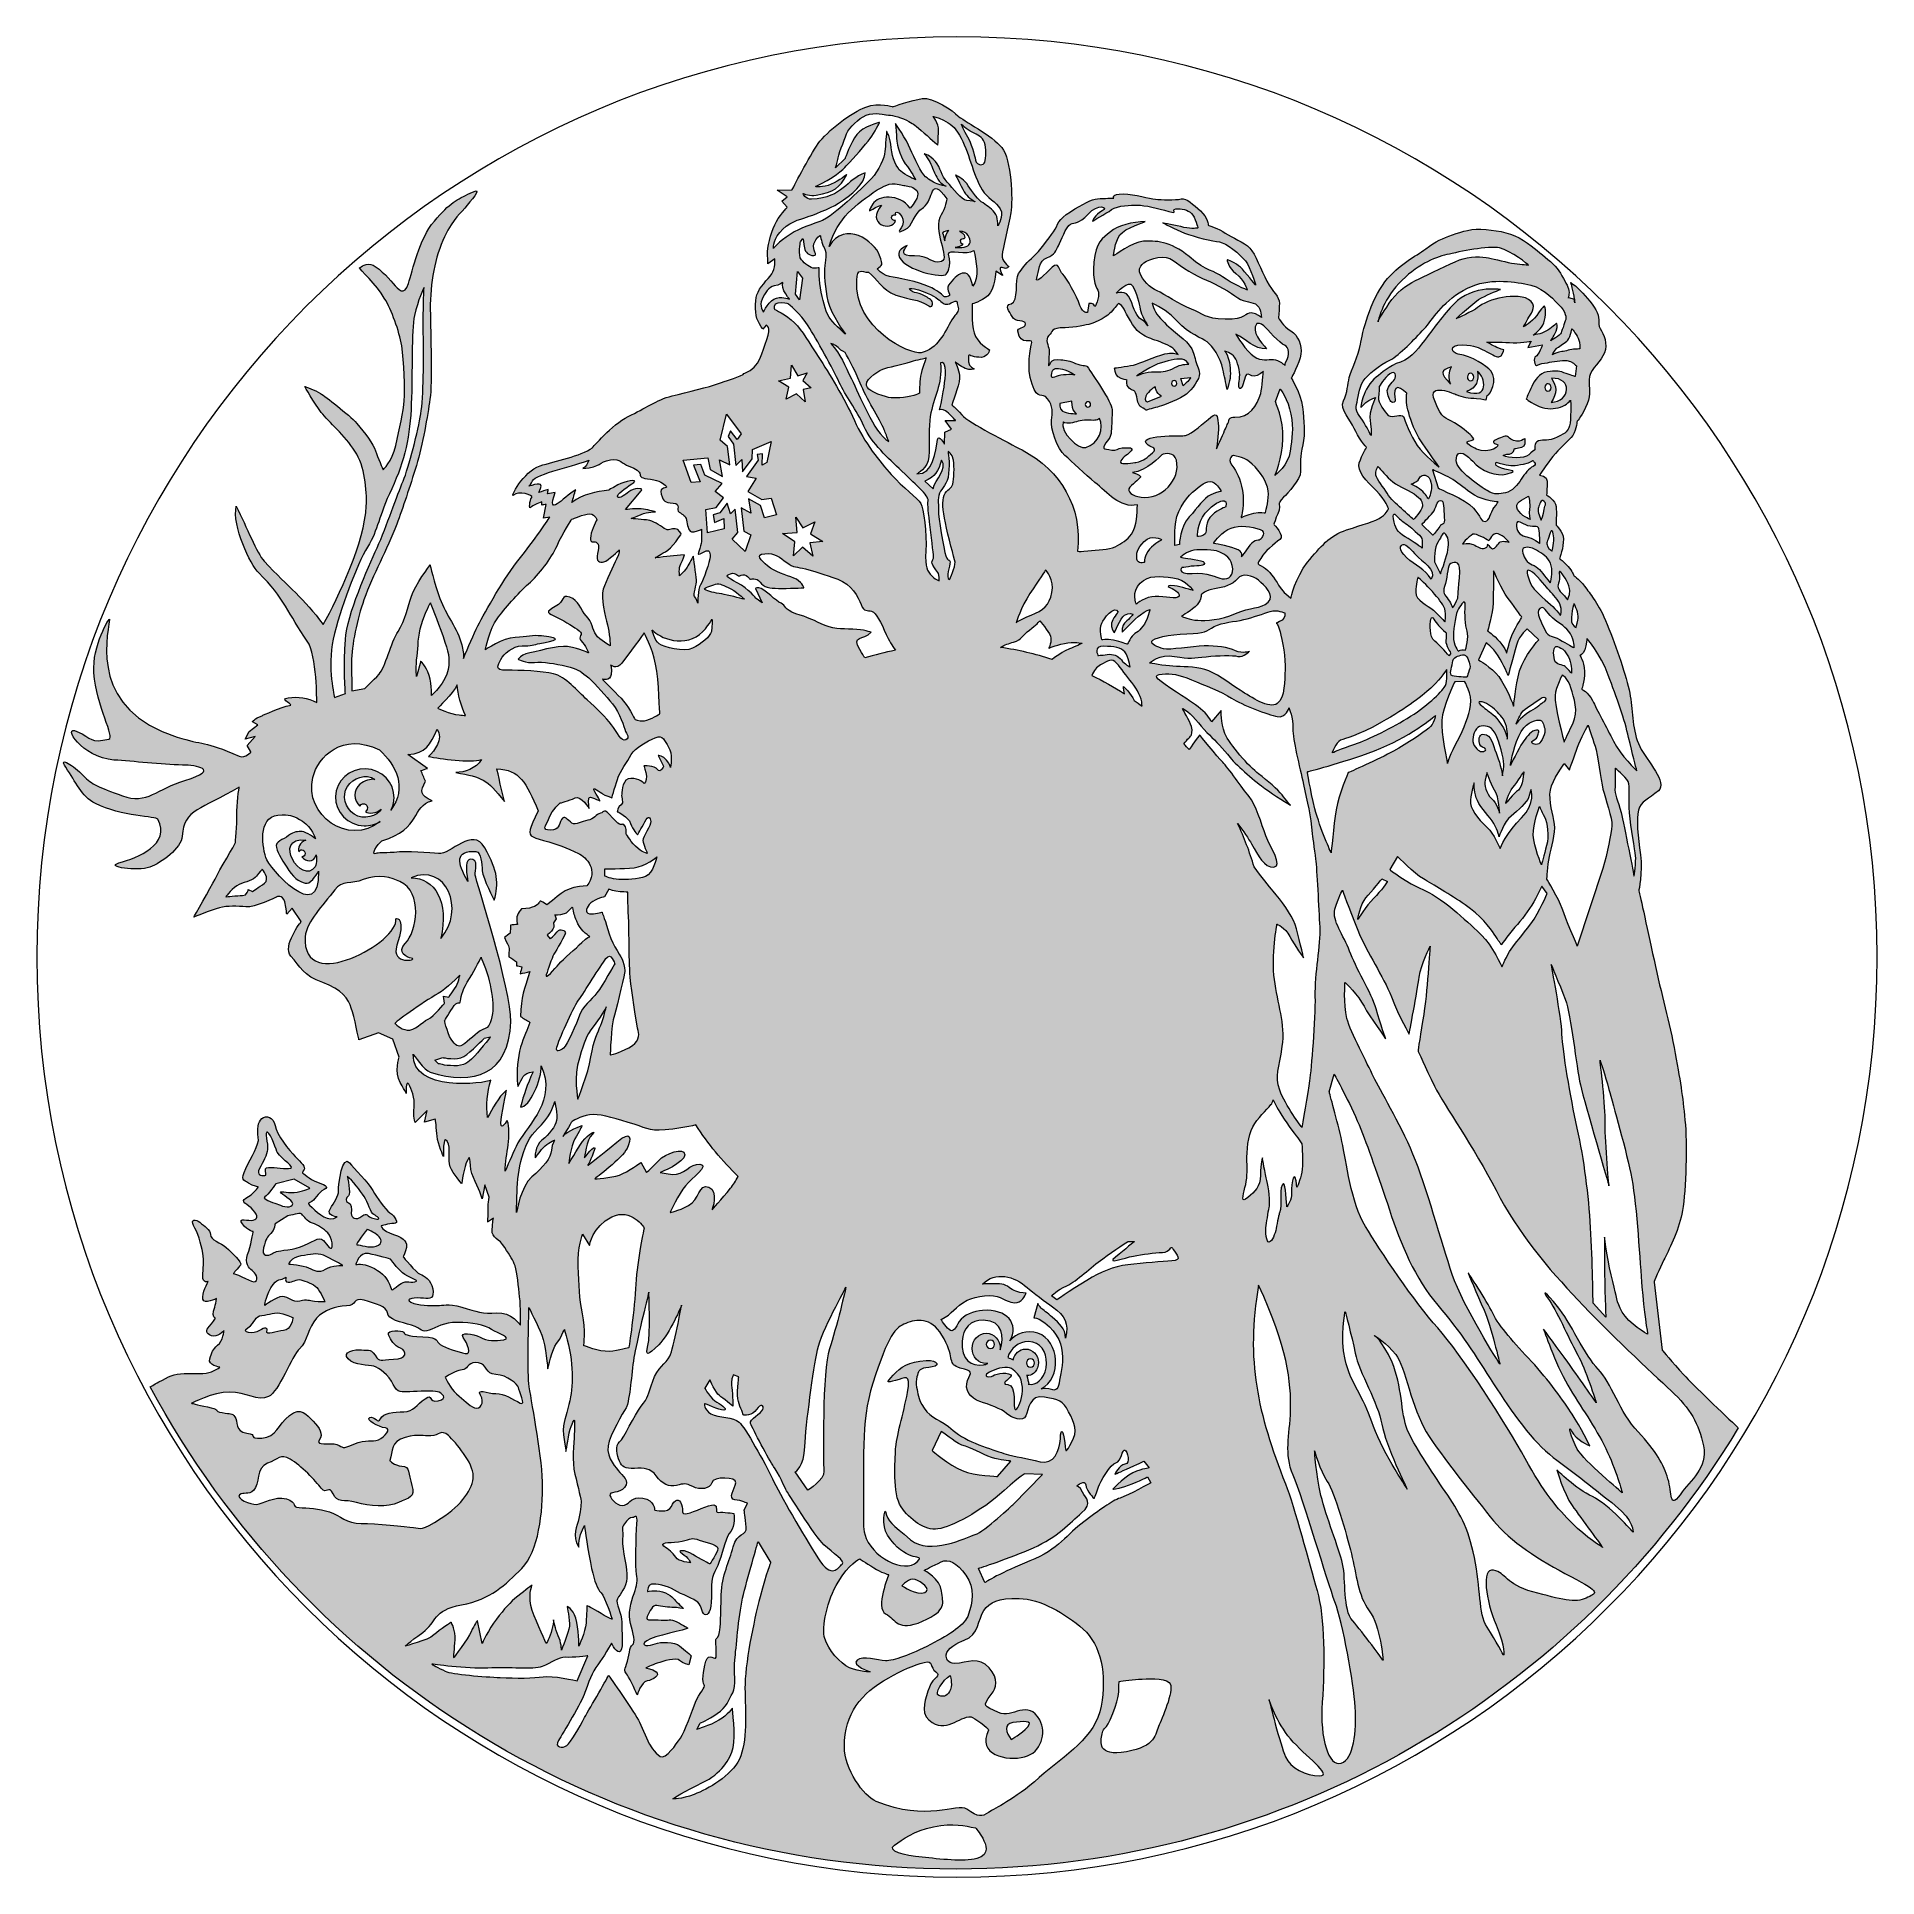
# Model space of a CAD drawing. Header units: inches. Extents: x 50 to 350, y -350 to -50.
import ezdxf

# ---------------------------------------------------------------- set-up
doc = ezdxf.new("R2010")
doc.units = ezdxf.units.IN
doc.header["$MEASUREMENT"] = 0
doc.layers.add('Layer 1', color=7, linetype='Continuous')

msp = doc.modelspace()

# ---------------------------------------------------------------- hatches: boundary and pattern name
at = {"layer": 'Layer 1', "true_color": 0x231f20}
h = msp.add_hatch(color=250, dxfattribs=at)
edge = h.paths.add_edge_path()
edge.add_spline(control_points=[(86.71, -160.67), (85.44, -161.14), (85.17, -161.64), (85.17, -161.64), (85.17, -161.64), (86.04, -162.16), (86.04, -162.16), (86.04, -162.16), (84.63, -163.26), (84.63, -163.26), (84.63, -163.26), (83.96, -164.5), (83.96, -164.5), (83.96, -164.5), (85.61, -164.04), (85.61, -164.04), (85.61, -164.04), (84.31, -165.52), (84.31, -165.52), (84.31, -165.52), (84.91, -166.54), (84.91, -166.54), (84.91, -166.54), (84.05, -167.7), (83, -167.25), (77.11, -164.71), (77.18, -165.51), (72.89, -164.15), (58.81, -159.68), (61.4, -148.51), (61.85, -144.97), (61.92, -144.41), (58.98, -149.32), (59.31, -153.66), (59.73, -159.23), (62.81, -164.26), (61.74, -164.49), (58.66, -165.16), (59.13, -164.42), (56.52, -163.22), (54.06, -162.08), (57.25, -167.53), (62.58, -167.89), (65.72, -168.11), (70.25, -168.61), (73.77, -168.71), (75.91, -168.76), (80.19, -169.38), (74.14, -171.21), (69.67, -172.55), (67.94, -175.23), (63.95, -173.73), (59.96, -172.24), (59.05, -171.96), (57.58, -170.41), (56.11, -168.86), (53.39, -167.14), (54.72, -169.07), (56.39, -171.48), (57.2, -173.78), (59.56, -174.98), (63.77, -177.11), (69.51, -177.08), (69.75, -177.54), (71.88, -181.65), (66.48, -183.84), (63.39, -184.67), (60.99, -185.31), (66.5, -186.07), (68.41, -185.37), (70.32, -184.67), (73.56, -182.25), (73.7, -180.3), (74.03, -175.78), (76.72, -176.07), (82.99, -172.29), (82.99, -172.29), (82.53, -175.3), (82.61, -176.81), (82.7, -178.33), (82.36, -181.47), (82.36, -181.47), (82.36, -181.47), (79.72, -185.93), (79.05, -187.3), (78.38, -188.66), (75.6, -193.5), (75.6, -193.5), (75.6, -193.5), (78.53, -192.32), (79.8, -191.98), (81.07, -191.64), (82.71, -191.68), (84.09, -191.85), (85.47, -192.01), (89.05, -190.22), (89.05, -190.22), (89.05, -190.22), (90.07, -189.74), (90.41, -191.01), (90.75, -192.28), (90.73, -193.04), (90.73, -193.04), (90.73, -193.04), (91.64, -192.05), (91.64, -192.05), (91.64, -192.05), (93.09, -194.24), (93.09, -194.24), (93.09, -194.24), (89.96, -198.18), (91.43, -199.86), (92.89, -201.54), (93.48, -203.07), (96.6, -204.16), (99.72, -205.25), (100.81, -206.92), (101.27, -208.32), (101.74, -209.72), (102.52, -213.52), (102.52, -213.52), (102.52, -213.52), (105.7, -212.35), (105.7, -212.35), (105.7, -212.35), (108.06, -213.42), (108.06, -213.42), (108.06, -213.42), (109.07, -216.33), (109.07, -216.33), (109.07, -216.33), (108.28, -218.78), (109.24, -220.44), (110.21, -222.1), (110.2, -222.23), (110.2, -222.23), (110.2, -222.23), (110.14, -219.96), (110.62, -220.73), (111.11, -221.5), (111.66, -222.96), (111.49, -224.46), (111.32, -225.97), (111.67, -226.99), (111.67, -226.99), (111.67, -226.99), (113.62, -225.03), (113.62, -225.03), (113.62, -225.03), (113.19, -226.91), (113.19, -226.91), (113.19, -226.91), (114.96, -226.45), (114.96, -226.45), (114.96, -226.45), (115.17, -227.97), (115.26, -229.23), (115.35, -230.49), (116.31, -232.54), (116.31, -232.54), (116.31, -232.54), (116.15, -228.88), (116.88, -230.03), (117.6, -231.18), (116.92, -233.06), (117.39, -234.2), (117.87, -235.35), (119.26, -236.92), (119.26, -236.92), (119.26, -236.92), (119.58, -234.28), (120.25, -233.04), (120.91, -231.79), (120.34, -234.3), (121.17, -235.96), (122.01, -237.62), (122.59, -239.4), (122.59, -239.4), (122.59, -239.4), (123.03, -237.14), (123.03, -237.14), (123.03, -237.14), (123.76, -239.13), (123.76, -239.13), (123.65, -239.71), (123.58, -240.24), (123.59, -240.56), (123.65, -241.59), (123.49, -243.25), (123.49, -243.25), (123.49, -243.25), (124.42, -242.57), (124.42, -242.57), (124.42, -242.57), (124.27, -243.4), (124.21, -244.59), (124.16, -245.78), (125.4, -245.88), (126.28, -247.33), (127.16, -248.77), (127.62, -249.39), (127.98, -250.37), (128.35, -251.36), (128.5, -253.83), (128.71, -255.38), (128.91, -256.93), (128.86, -260.03), (128.86, -260.03), (128.86, -260.03), (127.3, -257.81), (124.97, -258.02), (122.65, -258.22), (121.77, -257.76), (119.29, -257.09), (116.81, -256.42), (116.36, -256.83), (115.23, -256.83), (114.09, -256.83), (112.18, -256.88), (110.99, -256.26), (109.8, -255.64), (111.82, -255.49), (113.01, -255.64), (114.19, -255.8), (114.8, -255.64), (114.54, -254.09), (114.28, -252.54), (113.14, -251.97), (112.47, -251.72), (111.8, -251.46), (109.73, -248.88), (109.73, -248.88), (109.73, -248.88), (110.1, -248.1), (110.25, -247.38), (110.41, -246.65), (110.1, -245.83), (108.13, -245.21), (106.17, -244.59), (106.14, -243.83), (106.14, -243.83), (106.14, -243.83), (107.36, -243.45), (108.24, -243.45), (109.11, -243.45), (108.39, -242.26), (107.57, -241.7), (106.74, -241.13), (105.45, -239.22), (104.78, -238.08), (104.1, -236.94), (101.61, -234.33), (100.99, -233.55), (99.87, -232.16), (99.11, -236.89), (99.18, -238.1), (99.23, -238.98), (98.42, -240.01), (97.8, -241.09), (97.18, -242.18), (98.94, -242.38), (98.94, -242.38), (97.49, -243.28), (96, -241.89), (94.88, -240.85), (94.2, -240.23), (94, -240.18), (94.62, -239.97), (95.24, -239.77), (95.81, -238.42), (96.84, -237.91), (97.87, -237.39), (96.68, -237.08), (95.6, -236.67), (94.51, -236.26), (93.33, -235.17), (93.33, -235.17), (93.33, -235.17), (93.33, -234.96), (93.58, -234.65), (93.84, -234.34), (93.17, -233.52), (92.14, -232.54), (91.11, -231.56), (89.09, -228.92), (88.83, -227.47), (88.57, -226.03), (87.35, -225.77), (86.68, -226.34), (86.01, -226.91), (85.91, -228.09), (86.11, -229.39), (86.32, -230.68), (84.92, -232.52), (84.05, -234.48), (83.17, -236.44), (83.63, -236.29), (84.51, -236.86), (85.39, -237.43), (86.11, -237.48), (86.11, -237.48), (86.11, -237.48), (85.29, -238.67), (84.1, -239.29), (82.91, -239.91), (84.46, -240.22), (85.29, -241.25), (86.11, -242.28), (86.01, -242.7), (85.29, -242.9), (84.56, -243.11), (82.6, -242.33), (83.53, -243.52), (84.46, -244.71), (85.29, -244.76), (85.29, -244.76), (85.29, -244.76), (84.84, -247.17), (84.37, -248.51), (83.91, -249.86), (84.51, -250.75), (85.08, -251.11), (85.65, -251.47), (86.27, -252.46), (85.6, -252.92), (85.22, -253.18), (82.9, -251.7), (82.01, -251.61), (82.01, -251.61), (82.84, -250.68), (83.2, -250.22), (83.56, -249.75), (81.7, -248.15), (80.88, -247.38), (80.05, -246.6), (78.24, -246.09), (78.3, -245.26), (78.35, -244.43), (77.26, -243.87), (76.59, -243.25), (75.92, -242.63), (74.99, -242.78), (75.56, -243.76), (76.13, -244.74), (76.85, -246.86), (77.06, -248.26), (77.26, -249.65), (77.11, -250.79), (77.06, -252.03), (77, -253.27), (77.93, -252.9), (77.93, -252.9), (77.93, -252.9), (76.85, -254.92), (77.06, -255.8), (77.26, -256.67), (79.28, -255.69), (79.28, -255.69), (79.28, -255.69), (79.12, -256.93), (78.81, -257.76), (78.5, -258.59), (79.12, -258.9), (79.12, -258.9), (79.12, -258.9), (78.61, -259.67), (78.09, -260.24), (77.57, -260.81), (77.52, -261.38), (78.45, -261.74), (79.38, -262.1), (80.52, -260.91), (80.52, -260.91), (80.52, -260.91), (80.36, -262.56), (79.48, -263.29), (78.61, -264.01), (78.55, -264.47), (78.19, -265.51), (77.83, -266.54), (79.83, -266.87), (79.83, -266.87), (79.83, -266.87), (79.52, -267.18), (78.48, -267.6), (77.45, -268.01), (75.79, -267.91), (74.03, -267.91), (72.28, -267.91), (71.55, -268.42), (69.9, -269.25), (69.54, -269.43), (69.05, -269.73), (68.5, -270.08), (93.64, -316.86), (143.02, -348.67), (199.84, -348.67), (253.91, -348.67), (301.25, -319.86), (327.36, -276.76), (325.13, -274.65), (319.92, -269.72), (318.48, -268.11), (316.62, -266.05), (314.96, -264.11), (314.96, -264.11), (314.96, -264.11), (313.62, -253.01), (313.62, -253.01), (313.62, -253.01), (314.5, -250.79), (315.22, -249.39), (315.94, -248), (317.6, -244.69), (318.16, -241.9), (318.73, -239.11), (319.09, -231.52), (318.73, -227.34), (318.37, -223.15), (318.01, -220.93), (317.08, -215.72), (316.15, -210.5), (314.81, -206.16), (313.62, -200.48), (312.43, -194.8), (311.14, -189.17), (311.14, -189.17), (311.14, -189.17), (311.81, -186.27), (311.4, -183.33), (310.98, -180.39), (310.73, -177.49), (311.09, -176.05), (311.45, -174.6), (312.79, -174.29), (314.34, -172.9), (315.89, -171.5), (312.53, -168.2), (311.29, -165.67), (310.06, -163.13), (310.16, -160.09), (309.75, -157.5), (309.33, -154.92), (307.83, -150.43), (306.28, -146.5), (304.74, -142.58), (303.6, -141.39), (302.67, -140.05), (301.74, -138.7), (300.55, -137.83), (300.55, -137.83), (300.55, -137.83), (300.34, -137.1), (299.62, -136.33), (298.9, -135.55), (298.23, -135.04), (298.23, -135.04), (298.23, -135.04), (298.9, -133.23), (298.85, -131.89), (298.8, -130.54), (297.66, -129.61), (297.66, -129.61), (297.66, -129.61), (297.76, -127.55), (297.66, -126.57), (297.56, -125.58), (296.11, -124.65), (296.11, -124.65), (296.11, -124.65), (296.21, -123.26), (296.21, -122.43), (296.21, -121.61), (294.97, -121.45), (294.97, -121.45), (294.97, -121.45), (296.06, -119.7), (297.14, -118.4), (298.23, -117.11), (299.42, -116.08), (300.14, -115.31), (300.86, -114.53), (301.07, -112.72), (301.07, -112.72), (301.07, -112.72), (302.05, -111.53), (302.72, -109.83), (303.39, -108.13), (303.03, -107.3), (303.03, -105.9), (303.03, -104.51), (304.53, -103.32), (305.3, -102.03), (306.08, -100.74), (305.77, -98.98), (305.04, -97.95), (304.32, -96.92), (304.89, -96.09), (304.37, -94.95), (303.86, -93.82), (302.51, -92.32), (301.69, -91.44), (300.86, -90.56), (300.03, -90.05), (300.03, -90.05), (300.03, -90.05), (300.55, -91.44), (300.65, -92.79), (300.76, -94.13), (300.65, -92.79), (300.65, -92.79), (300.65, -92.79), (299.68, -92.48), (299.68, -92.48), (299.68, -92.48), (299.59, -92.94), (299.74, -92.01), (299.9, -91.08), (299.47, -90.56), (298.85, -89.38), (298.23, -88.19), (297.56, -87.26), (296.32, -86.28), (295.08, -85.3), (294.2, -84.42), (292.34, -83.18), (290.48, -81.94), (288.57, -81.68), (286.24, -81.42), (283.92, -81.16), (282.37, -81.73), (280.77, -82.3), (279.17, -82.87), (278.06, -83.26), (276.4, -84.55), (274.75, -85.84), (272.08, -86.96), (269.76, -89.96), (267.43, -92.95), (266.02, -98.32), (265.76, -100.13), (265.5, -101.94), (264.2, -104.4), (263.94, -105.54), (263.68, -106.68), (263.67, -107.97), (263, -109.36), (262.32, -110.76), (264.19, -112.44), (264.76, -113.83), (265.33, -115.22), (266.74, -116.94), (266.74, -116.94), (266.74, -116.94), (266, -118.09), (265.58, -119.44), (265.17, -120.78), (266.67, -122.38), (268.32, -123.98), (269.97, -125.58), (270.34, -126.93), (270.34, -126.93), (270.34, -126.93), (270.13, -127.55), (269.2, -128.27), (268.27, -128.99), (266.15, -129.51), (263.47, -130.39), (260.78, -131.27), (259.23, -133.12), (257.16, -135.66), (255.1, -138.19), (254.44, -141.49), (254.44, -141.49), (253.11, -140.47), (252.93, -140.22), (252.17, -138.96), (251.42, -137.72), (250.61, -136.71), (249.57, -136.24), (248.54, -135.78), (249.37, -135.47), (249.68, -134.79), (249.98, -134.12), (251.79, -132.57), (252.62, -131.95), (253.45, -131.33), (251.64, -129.46), (251.64, -129.46), (251.64, -129.46), (251.95, -128.48), (252.31, -127.75), (252.67, -127.03), (252.52, -126), (252.52, -126), (252.52, -126), (252.62, -125.74), (253.24, -125.07), (253.86, -124.4), (256.05, -122.21), (255.99, -120.87), (255.94, -119.52), (255.94, -118.49), (256.36, -116.53), (256.77, -114.56), (256.61, -112.71), (256.3, -110.33), (255.99, -107.95), (254.5, -105.63), (254.5, -105.63), (254.5, -105.63), (255.84, -103.25), (256.05, -101.76), (256.25, -100.26), (255.65, -98.72), (254.41, -97.95), (253.17, -97.18), (252.4, -95.83), (252.4, -95.83), (252.4, -95.83), (252.55, -94.59), (252.55, -93.46), (252.55, -92.32), (251.5, -91.67), (250.52, -89.86), (249.54, -88.05), (248.66, -85.42), (247.73, -84.43), (246.8, -83.45), (244.82, -82.76), (243.74, -81.99), (242.65, -81.22), (240.96, -80.72), (240.96, -80.72), (240.96, -80.72), (240.86, -79.42), (239.67, -78.39), (238.48, -77.36), (237.5, -76.22), (236.52, -76.43), (235.54, -76.64), (233.32, -76.58), (232.34, -76.48), (231.36, -76.38), (229.12, -75.67), (227.1, -75.62), (225.09, -75.57), (225.55, -76.29), (225.55, -76.29), (225.55, -76.29), (223.9, -76.34), (222.92, -76.39), (221.94, -76.45), (220.54, -77.27), (218.48, -78.51), (216.41, -79.75), (216.51, -80.63), (215.74, -81.77), (214.97, -82.9), (213.4, -84.99), (212.47, -85.81), (211.54, -86.64), (210.66, -87.62), (210.04, -88.6), (209.42, -89.58), (210.08, -93.15), (208.84, -93.51), (207.6, -93.87), (208.52, -94.64), (208.98, -95.62), (209.45, -96.61), (211.21, -96.09), (211.16, -96.81), (211.11, -97.54), (209.78, -97.43), (209.89, -98), (210.35, -100.56), (212.32, -99.04), (212.19, -99.82), (212.04, -100.75), (211.25, -103.79), (212.23, -106.63), (213.21, -109.47), (213.83, -107.76), (214.76, -109), (215.69, -110.24), (215.6, -111.3), (215.4, -112.49), (215.19, -113.68), (216.37, -117.25), (217.56, -118.23), (218.74, -119.21), (220.92, -121.4), (222.48, -122.63), (224.51, -124.24), (226.5, -126.91), (229.44, -126.29), (229.28, -127.83), (229.47, -129.57), (228.45, -131.06), (227.78, -132.04), (226.79, -132.56), (225.76, -133.12), (224.73, -133.69), (222.92, -133.59), (221.32, -133.8), (220.33, -133.92), (219.98, -133.95), (219.66, -133.86), (220.4, -126.6), (217.03, -120.78), (210.62, -117.35), (208.41, -116.17), (201.96, -112.95), (200.79, -111.62), (199.62, -110.3), (199.18, -110.03), (199.18, -110.03), (199.45, -108.82), (200.59, -106.26), (200.43, -105.2), (200.29, -104.25), (199.72, -103.03), (199.72, -103.03), (199.72, -103.03), (200.56, -103.71), (201.34, -104.07), (202.14, -104.44), (202.81, -104.11), (202.81, -104.11), (202.81, -104.11), (201.95, -103.83), (201.89, -102.97), (201.83, -102.1), (201.92, -101.85), (201.92, -101.85), (201.92, -101.85), (202.86, -102.3), (203.98, -102.25), (205.1, -102.19), (205.3, -101.01), (205.3, -101.01), (205.3, -101.01), (203.26, -99.92), (202.79, -98.27), (202.32, -96.62), (202.49, -93.52), (202.49, -93.52), (202.49, -93.52), (203.88, -93.21), (205.02, -92.21), (206.17, -91.21), (206.34, -88.2), (206.34, -88.2), (206.34, -88.2), (207.44, -88.92), (207.44, -88.92), (207.44, -88.92), (206.54, -87.26), (207.39, -87.63), (208.24, -87.99), (208.43, -87.4), (208.43, -87.4), (208.43, -87.4), (207.25, -86.59), (207.36, -85.56), (207.48, -84.53), (208.35, -80.85), (208.76, -78.7), (209.16, -76.56), (208.82, -70), (207.33, -68.07), (205.83, -66.13), (200.82, -63.58), (200.15, -62.87), (199.48, -62.17), (196.05, -59.76), (194.32, -60.06), (192.59, -60.35), (189.51, -61.4), (189.51, -61.4), (189.51, -61.4), (187.4, -60.65), (185.14, -61.45), (182.88, -62.25), (178.8, -65.39), (177.36, -67.41), (175.93, -69.44), (173.11, -74.96), (173.11, -74.96), (173.11, -74.96), (170.69, -74.98), (170.69, -74.98), (170.69, -74.98), (172.3, -76.06), (172.3, -76.06), (172.3, -76.06), (171.42, -76.81), (171.42, -76.81), (171.42, -76.81), (172.34, -77.79), (172.34, -77.79), (172.34, -77.79), (170.92, -79.21), (170.28, -80.66), (169.64, -82.1), (169.06, -84.33), (169.11, -85.54), (169.16, -86.74), (169.16, -87), (169.16, -87), (169.16, -87), (170.3, -86.17), (170.3, -86.17), (170.3, -86.17), (170.43, -87.81), (169.8, -88.66), (169.17, -89.5), (167.76, -90.93), (167.38, -92.04), (167.01, -93.15), (167.11, -95.47), (167.52, -96.26), (167.93, -97.05), (168.35, -97.66), (168.35, -97.66), (168.35, -97.66), (168.88, -96.99), (168.88, -96.99), (168.88, -96.99), (169.82, -97.27), (168.99, -99.32), (168.16, -101.36), (168, -103.86), (165.39, -104.82), (165.26, -104.86), (165.19, -104.94), (165.16, -105.05), (163.79, -105.67), (162.31, -106.11), (161.14, -106.52), (159.54, -107.09), (156.13, -107.87), (153.55, -108.54), (150.97, -109.21), (149.16, -110.55), (146.42, -111.9), (143.69, -113.24), (140.57, -116.98), (140.57, -116.98), (138.63, -118.4), (134.49, -119.15), (132.03, -119.93), (129.34, -120.79), (127, -125.38), (127.7, -124.73), (128.47, -124), (131.04, -124.64), (130.68, -125.1), (130.32, -125.57), (130.21, -127.12), (130.47, -126.75), (130.73, -126.39), (132.31, -125.81), (132.31, -125.81), (132.31, -125.98), (132.31, -126.16), (132.31, -126.33), (132.55, -126.29), (132.79, -126.26), (133.03, -126.23), (133.03, -126.23), (132.62, -128.46), (132.62, -128.46), (132.62, -128.46), (133.63, -128.3), (133.63, -128.3), (133.63, -128.3), (130.91, -132.35), (128.63, -135.14), (126.36, -137.93), (123.05, -143.72), (121.91, -146), (121.23, -147.36), (120.28, -149.52), (119.57, -151.33), (119.57, -150.63), (119.49, -149.88), (119.29, -149.1), (118.6, -146.43), (116.65, -144.23), (115.72, -141.56), (114.78, -138.89), (114.1, -136.1), (114.1, -136.1), (114.1, -136.1), (111.62, -139.43), (111.06, -141.18), (110.51, -142.93), (110.08, -145.06), (108.89, -146.92), (107.7, -148.78), (106.84, -152.78), (105.8, -153.89), (104.76, -154.99), (103.47, -156.22), (103.47, -156.22), (103.47, -156.22), (101.35, -156.6), (101.35, -156.6), (101.35, -156.6), (101.31, -151.99), (101.31, -151.99), (101.28, -149.21), (102.24, -144.88), (103.33, -141.76), (104.79, -137.6), (107.08, -133.66), (108.67, -129.46), (109.7, -126.72), (110.78, -123.41), (111.87, -119.9), (112.95, -116.39), (113.68, -111.79), (114.09, -109.06), (114.5, -106.32), (114.19, -98.67), (114.14, -94.44), (114.09, -90.2), (114.92, -85.76), (116.47, -82.61), (118.02, -79.46), (119.05, -78.84), (120.18, -77.44), (121.32, -76.05), (122.77, -74.4), (120.65, -75.48), (118.53, -76.57), (117.34, -76.98), (114.81, -80.03), (112.28, -83.07), (111.25, -88.08), (110.58, -90.2), (109.91, -92.32), (108.98, -91.24), (108.1, -90.2), (107.22, -89.17), (105.46, -87.31), (104.43, -87.1), (103.4, -86.9), (102.57, -87.72), (102.57, -87.72), (102.57, -87.72), (105.46, -90.56), (106.65, -92.58), (107.84, -94.59), (109.08, -97.9), (109.49, -100.38), (109.91, -102.86), (110.01, -107.56), (109.91, -109.31), (109.8, -111.07), (109.13, -113.86), (108.51, -116.6), (107.89, -119.33), (106.45, -120.57), (106.45, -120.57), (106.45, -120.57), (105.52, -118.51), (105.21, -117.47), (104.9, -116.44), (103.5, -114.53), (102.16, -113.03), (100.82, -111.53), (97.05, -108.64), (96.22, -108.13), (95.39, -107.61), (93.69, -106.99), (93.69, -106.99), (93.69, -106.99), (95.13, -109.68), (96.37, -111.22), (97.61, -112.77), (100.2, -115), (101.85, -117.53), (103.5, -120.06), (103.82, -123.83), (103.71, -126.51), (103.47, -132.23), (99.17, -141.39), (96.69, -145.81), (93.45, -141.41), (91.19, -139.92), (87.08, -135.5), (85.79, -134.12), (84.27, -129.98), (82.51, -126.52), (81.79, -129.67), (84.82, -136.09), (86.17, -137.39), (90.35, -141.4), (90.99, -144.09), (94.09, -148.51), (95.71, -150.82), (95.63, -158.49), (95.63, -158.49), (94.1, -157.77), (92.62, -157.51), (90.95, -157.75), (89.28, -158), (92.3, -158.93), (91.17, -159.03), (90.03, -159.12), (86.71, -160.67), (86.71, -160.67), (86.71, -160.67), (86.71, -160.67), (86.71, -160.67)], knot_values=[0, 0, 0, 0, 1, 1, 1, 2, 2, 2, 3, 3, 3, 4, 4, 4, 5, 5, 5, 6, 6, 6, 7, 7, 7, 8, 8, 8, 9, 9, 9, 10, 10, 10, 11, 11, 11, 12, 12, 12, 13, 13, 13, 14, 14, 14, 15, 15, 15, 16, 16, 16, 17, 17, 17, 18, 18, 18, 19, 19, 19, 20, 20, 20, 21, 21, 21, 22, 22, 22, 23, 23, 23, 24, 24, 24, 25, 25, 25, 26, 26, 26, 27, 27, 27, 28, 28, 28, 29, 29, 29, 30, 30, 30, 31, 31, 31, 32, 32, 32, 33, 33, 33, 34, 34, 34, 35, 35, 35, 36, 36, 36, 37, 37, 37, 38, 38, 38, 39, 39, 39, 40, 40, 40, 41, 41, 41, 42, 42, 42, 43, 43, 43, 44, 44, 44, 45, 45, 45, 46, 46, 46, 47, 47, 47, 48, 48, 48, 49, 49, 49, 50, 50, 50, 51, 51, 51, 52, 52, 52, 53, 53, 53, 54, 54, 54, 55, 55, 55, 56, 56, 56, 57, 57, 57, 58, 58, 58, 59, 59, 59, 60, 60, 60, 61, 61, 61, 62, 62, 62, 63, 63, 63, 64, 64, 64, 65, 65, 65, 66, 66, 66, 67, 67, 67, 68, 68, 68, 69, 69, 69, 70, 70, 70, 71, 71, 71, 72, 72, 72, 73, 73, 73, 74, 74, 74, 75, 75, 75, 76, 76, 76, 77, 77, 77, 78, 78, 78, 79, 79, 79, 80, 80, 80, 81, 81, 81, 82, 82, 82, 83, 83, 83, 84, 84, 84, 85, 85, 85, 86, 86, 86, 87, 87, 87, 88, 88, 88, 89, 89, 89, 90, 90, 90, 91, 91, 91, 92, 92, 92, 93, 93, 93, 94, 94, 94, 95, 95, 95, 96, 96, 96, 97, 97, 97, 98, 98, 98, 99, 99, 99, 100, 100, 100, 101, 101, 101, 102, 102, 102, 103, 103, 103, 104, 104, 104, 105, 105, 105, 106, 106, 106, 107, 107, 107, 108, 108, 108, 109, 109, 109, 110, 110, 110, 111, 111, 111, 112, 112, 112, 113, 113, 113, 114, 114, 114, 115, 115, 115, 116, 116, 116, 117, 117, 117, 118, 118, 118, 119, 119, 119, 120, 120, 120, 121, 121, 121, 122, 122, 122, 123, 123, 123, 124, 124, 124, 125, 125, 125, 126, 126, 126, 127, 127, 127, 128, 128, 128, 129, 129, 129, 130, 130, 130, 131, 131, 131, 132, 132, 132, 133, 133, 133, 134, 134, 134, 135, 135, 135, 136, 136, 136, 137, 137, 137, 138, 138, 138, 139, 139, 139, 140, 140, 140, 141, 141, 141, 142, 142, 142, 143, 143, 143, 144, 144, 144, 145, 145, 145, 146, 146, 146, 147, 147, 147, 148, 148, 148, 149, 149, 149, 150, 150, 150, 151, 151, 151, 152, 152, 152, 153, 153, 153, 154, 154, 154, 155, 155, 155, 156, 156, 156, 157, 157, 157, 158, 158, 158, 159, 159, 159, 160, 160, 160, 161, 161, 161, 162, 162, 162, 163, 163, 163, 164, 164, 164, 165, 165, 165, 166, 166, 166, 167, 167, 167, 168, 168, 168, 169, 169, 169, 170, 170, 170, 171, 171, 171, 172, 172, 172, 173, 173, 173, 174, 174, 174, 175, 175, 175, 176, 176, 176, 177, 177, 177, 178, 178, 178, 179, 179, 179, 180, 180, 180, 181, 181, 181, 182, 182, 182, 183, 183, 183, 184, 184, 184, 185, 185, 185, 186, 186, 186, 187, 187, 187, 188, 188, 188, 189, 189, 189, 190, 190, 190, 191, 191, 191, 192, 192, 192, 193, 193, 193, 194, 194, 194, 195, 195, 195, 196, 196, 196, 197, 197, 197, 198, 198, 198, 199, 199, 199, 200, 200, 200, 201, 201, 201, 202, 202, 202, 203, 203, 203, 204, 204, 204, 205, 205, 205, 206, 206, 206, 207, 207, 207, 208, 208, 208, 209, 209, 209, 210, 210, 210, 211, 211, 211, 212, 212, 212, 213, 213, 213, 214, 214, 214, 215, 215, 215, 216, 216, 216, 217, 217, 217, 218, 218, 218, 219, 219, 219, 220, 220, 220, 221, 221, 221, 222, 222, 222, 223, 223, 223, 224, 224, 224, 225, 225, 225, 226, 226, 226, 227, 227, 227, 228, 228, 228, 229, 229, 229, 230, 230, 230, 231, 231, 231, 232, 232, 232, 233, 233, 233, 234, 234, 234, 235, 235, 235, 236, 236, 236, 237, 237, 237, 238, 238, 238, 239, 239, 239, 240, 240, 240, 241, 241, 241, 242, 242, 242, 243, 243, 243, 244, 244, 244, 245, 245, 245, 246, 246, 246, 247, 247, 247, 248, 248, 248, 249, 249, 249, 250, 250, 250, 251, 251, 251, 252, 252, 252, 253, 253, 253, 254, 254, 254, 255, 255, 255, 256, 256, 256, 257, 257, 257, 258, 258, 258, 259, 259, 259, 260, 260, 260, 261, 261, 261, 262, 262, 262, 263, 263, 263, 264, 264, 264, 265, 265, 265, 266, 266, 266, 267, 267, 267, 268, 268, 268, 269, 269, 269, 270, 270, 270, 271, 271, 271, 272, 272, 272, 273, 273, 273, 274, 274, 274, 275, 275, 275, 276, 276, 276, 277, 277, 277, 278, 278, 278, 279, 279, 279, 280, 280, 280, 281, 281, 281, 282, 282, 282, 283, 283, 283, 284, 284, 284, 285, 285, 285, 286, 286, 286, 287, 287, 287, 288, 288, 288, 289, 289, 289, 290, 290, 290, 291, 291, 291, 292, 292, 292, 293, 293, 293, 294, 294, 294, 295, 295, 295, 296, 296, 296, 297, 297, 297, 298, 298, 298, 299, 299, 299, 300, 300, 300, 301, 301, 301, 302, 302, 302, 303, 303, 303, 304, 304, 304, 305, 305, 305, 306, 306, 306, 307, 307, 307, 308, 308, 308, 309, 309, 309, 310, 310, 310, 311, 311, 311, 312, 312, 312, 313, 313, 313, 314, 314, 314, 315, 315, 315, 316, 316, 316, 317, 317, 317, 318, 318, 318, 319, 319, 319, 320, 320, 320, 321, 321, 321, 322, 322, 322, 323, 323, 323, 324, 324, 324, 325, 325, 325, 326, 326, 326, 327, 327, 327, 328, 328, 328, 329, 329, 329, 330, 330, 330, 331, 331, 331, 332, 332, 332, 333, 333, 333, 334, 334, 334, 335, 335, 335, 336, 336, 336, 337, 337, 337, 338, 338, 338, 339, 339, 339, 339], degree=3, periodic=1)
edge = h.paths.add_edge_path()
edge.add_spline(control_points=[(231.84, -93.42), (233.17, -94.03), (234.69, -95), (235.94, -96.4), (237.83, -98.52), (239.95, -99.05), (240.78, -99.73), (241.61, -100.41), (242.98, -102.23), (243.35, -104.19), (243.56, -105.27), (243.84, -106.39), (244.03, -107.49), (244.25, -106.83), (244.45, -106.2), (244.52, -105.68), (244.65, -104.77), (244.48, -103.22), (244.22, -102.36), (243.97, -101.5), (243.62, -101.2), (243.62, -101.2), (243.62, -101.2), (244.78, -101.59), (245.26, -102.24), (245.73, -102.88), (246.16, -104.56), (246.07, -105.46), (245.99, -106.36), (245.73, -107.53), (246.24, -107.31), (246.76, -107.1), (246.8, -105.33), (247.19, -105.07), (247.58, -104.82), (247.88, -105.38), (248.44, -105.33), (249, -105.29), (249.94, -104.56), (249.94, -104.56), (249.94, -104.56), (249.77, -107.22), (249.51, -108.13), (248.95, -110.11), (247.66, -112.13), (245.3, -112), (244.73, -111.97), (244.63, -112.13), (244.39, -112.33), (244.18, -113.02), (243.98, -113.38), (243.63, -114.2), (243.28, -115.01), (242.3, -117.15), (242.3, -117.15), (242.3, -117.15), (242.68, -114.83), (242.61, -113.47), (242.53, -112.11), (242.52, -111.07), (241.39, -111.98), (240.25, -112.89), (238.36, -114.78), (237.23, -115.01), (236.98, -115.06), (228.8, -114.79), (231.18, -116.57), (231.78, -117.03), (232.77, -117.05), (231.86, -117.8), (230.95, -118.56), (230.58, -119.11), (229.14, -119.38), (228.96, -119.41), (226.74, -119.82), (226.65, -119.33), (226.79, -118.32), (230.61, -116.67), (226.94, -117.02), (226.17, -117.09), (225.99, -117.51), (225.24, -117.36), (223.81, -117.08), (223.39, -117.34), (224.67, -115.63), (225.02, -115.16), (225.15, -114.89), (225.14, -114.26), (225.24, -113.32), (225.28, -111.88), (225.28, -110.77), (225.28, -109.58), (222.08, -105.04), (221.23, -103.76), (221.08, -103.54), (220.25, -103.65), (219.34, -103.23), (218.44, -102.82), (217.79, -102.74), (216.93, -102.63), (216.06, -102.52), (215.45, -102.71), (215.3, -103.05), (215.15, -103.39), (214.92, -103.65), (214.92, -103.65), (214.92, -103.65), (215.04, -101.76), (215, -101.04), (214.96, -100.33), (214.28, -99.34), (214.96, -98.7), (215.64, -98.06), (215.23, -97.46), (217.61, -97.42), (219.34, -97.39), (221.03, -97), (221.82, -96.79), (221.92, -96.75), (222.03, -96.71), (222.14, -96.66), (224.67, -95.64), (224.93, -95.08), (225.58, -94.32), (225.82, -94.03), (226.05, -93.74), (226.31, -93.49), (226.71, -93.62), (226.96, -93.87), (227.23, -94.41), (227.62, -95.18), (228.78, -97.46), (229.73, -98.19), (230.68, -98.92), (231.28, -99.1), (232.27, -99.44), (233.26, -99.78), (234.85, -100.43), (235.19, -100.77), (235.41, -100.99), (235.8, -101.47), (236.06, -101.79), (235.73, -101.62), (235.03, -101.41), (233.88, -101.69), (232.18, -102.1), (229.92, -103.23), (228.75, -103.5), (227.58, -103.76), (225.69, -103.99), (225.69, -103.99), (225.69, -103.99), (225.73, -105.01), (226.29, -105.42), (226.86, -105.84), (227.73, -105.95), (227.73, -105.95), (227.73, -105.95), (227.46, -106.75), (228.07, -107.28), (228.67, -107.8), (228.94, -107.39), (229.2, -108.33), (229.47, -109.28), (229.45, -109.99), (229.98, -110.33), (230.51, -110.67), (230.81, -110.86), (230.81, -110.86), (230.81, -110.86), (232.26, -110.46), (232.98, -110.27), (233.7, -110.08), (236.49, -109), (237.4, -108.25), (238.31, -107.49), (239.58, -105.8), (239.52, -104.86), (239.47, -104.02), (238.98, -103.39), (238.8, -102.45), (238.31, -99.88), (236.83, -99.36), (234.89, -97.59), (233.94, -96.73), (232.91, -95.78), (232.35, -94.84), (232.11, -94.43), (231.95, -93.89), (231.84, -93.42), (231.84, -93.42), (231.84, -93.42), (231.84, -93.42)], knot_values=[0, 0, 0, 0, 1, 1, 1, 2, 2, 2, 3, 3, 3, 4, 4, 4, 5, 5, 5, 6, 6, 6, 7, 7, 7, 8, 8, 8, 9, 9, 9, 10, 10, 10, 11, 11, 11, 12, 12, 12, 13, 13, 13, 14, 14, 14, 15, 15, 15, 16, 16, 16, 17, 17, 17, 18, 18, 18, 19, 19, 19, 20, 20, 20, 21, 21, 21, 22, 22, 22, 23, 23, 23, 24, 24, 24, 25, 25, 25, 26, 26, 26, 27, 27, 27, 28, 28, 28, 29, 29, 29, 30, 30, 30, 31, 31, 31, 32, 32, 32, 33, 33, 33, 34, 34, 34, 35, 35, 35, 36, 36, 36, 37, 37, 37, 38, 38, 38, 39, 39, 39, 40, 40, 40, 41, 41, 41, 42, 42, 42, 43, 43, 43, 44, 44, 44, 45, 45, 45, 46, 46, 46, 47, 47, 47, 48, 48, 48, 49, 49, 49, 50, 50, 50, 51, 51, 51, 52, 52, 52, 53, 53, 53, 54, 54, 54, 55, 55, 55, 56, 56, 56, 57, 57, 57, 58, 58, 58, 59, 59, 59, 60, 60, 60, 61, 61, 61, 62, 62, 62, 63, 63, 63, 64, 64, 64, 64], degree=3, periodic=1)
edge = h.paths.add_edge_path()
edge.add_spline(control_points=[(220.99, -116.95), (219.75, -117.28), (216.82, -114.45), (217.29, -112.74), (217.29, -112.74), (217.57, -113.13), (218.51, -112.98), (219.46, -112.83), (220.02, -112.45), (221.19, -112.49), (222.15, -112.52), (222.93, -112.62), (223.21, -112.21), (224.07, -113.69), (223.11, -116.37), (220.99, -116.95), (220.99, -116.95), (220.99, -116.95), (220.99, -116.95)], knot_values=[0, 0, 0, 0, 1, 1, 1, 2, 2, 2, 3, 3, 3, 4, 4, 4, 5, 5, 5, 6, 6, 6, 6], degree=3, periodic=1)
edge = h.paths.add_edge_path()
edge.add_spline(control_points=[(232.33, -107.04), (232.33, -107.04), (232.37, -107.5), (232.58, -107.87), (232.79, -108.25), (233.33, -108.58), (233.33, -108.58), (233.33, -108.58), (231.08, -109.5), (231.08, -109.5), (231.08, -109.5), (230.37, -109.46), (230.78, -108.58), (231.2, -107.71), (232.33, -107.04), (232.33, -107.04), (232.33, -107.04), (232.33, -107.04), (232.33, -107.04)], knot_values=[0, 0, 0, 0, 1, 1, 1, 2, 2, 2, 3, 3, 3, 4, 4, 4, 5, 5, 5, 6, 6, 6, 6], degree=3, periodic=1)
edge = h.paths.add_edge_path()
edge.add_spline(control_points=[(236.51, -105.68), (236.51, -105.68), (236.85, -106.89), (236.85, -106.89), (236.85, -106.89), (237.3, -106.44), (237.61, -106.18), (237.91, -105.91), (238.1, -105.53), (238.1, -105.53), (238.1, -105.53), (236.51, -105.68), (236.51, -105.68), (236.51, -105.68), (236.51, -105.68), (236.51, -105.68)], knot_values=[0, 0, 0, 0, 1, 1, 1, 2, 2, 2, 3, 3, 3, 4, 4, 4, 5, 5, 5, 5], degree=3, periodic=1)
edge = h.paths.add_edge_path()
edge.add_spline(control_points=[(235.4, -106.03), (235.64, -106.03), (235.84, -106.24), (235.84, -106.49), (235.84, -106.74), (235.64, -106.94), (235.4, -106.94), (235.16, -106.94), (234.97, -106.74), (234.97, -106.49), (234.97, -106.24), (235.16, -106.03), (235.4, -106.03), (235.4, -106.03), (235.4, -106.03), (235.4, -106.03)], knot_values=[0, 0, 0, 0, 1, 1, 1, 2, 2, 2, 3, 3, 3, 4, 4, 4, 5, 5, 5, 5], degree=3, periodic=1)
edge = h.paths.add_edge_path()
edge.add_spline(control_points=[(229.34, -105.24), (229.34, -105.24), (231.91, -103.51), (233.34, -103.13), (234.77, -102.75), (236.16, -102.29), (237.04, -102.67), (237.16, -102.72), (237.27, -102.77), (237.36, -102.82), (237.36, -102.82), (237.77, -103.38), (237.77, -103.38), (237.41, -103.37), (236.46, -103.39), (235.53, -103.89), (234.35, -104.52), (233.72, -104.65), (232.25, -104.61), (230.77, -104.56), (229.34, -105.24), (229.34, -105.24), (229.34, -105.24), (229.34, -105.24), (229.34, -105.24)], knot_values=[0, 0, 0, 0, 1, 1, 1, 2, 2, 2, 3, 3, 3, 4, 4, 4, 5, 5, 5, 6, 6, 6, 7, 7, 7, 8, 8, 8, 8], degree=3, periodic=1)
edge = h.paths.add_edge_path()
edge.add_spline(control_points=[(218.73, -109.37), (218.73, -109.37), (218.73, -110.38), (218.95, -110.81), (219.18, -111.23), (219.49, -111.44), (219.49, -111.44), (219.49, -111.44), (217.79, -111.44), (217.2, -111.02), (216.62, -110.59), (216.75, -109.75), (216.75, -109.75), (216.75, -109.75), (218.73, -109.37), (218.73, -109.37), (218.73, -109.37), (218.73, -109.37), (218.73, -109.37)], knot_values=[0, 0, 0, 0, 1, 1, 1, 2, 2, 2, 3, 3, 3, 4, 4, 4, 5, 5, 5, 6, 6, 6, 6], degree=3, periodic=1)
edge = h.paths.add_edge_path()
edge.add_spline(control_points=[(221.34, -109.48), (221.58, -109.48), (221.77, -109.68), (221.77, -109.93), (221.77, -110.18), (221.58, -110.38), (221.34, -110.38), (221.1, -110.38), (220.9, -110.18), (220.9, -109.93), (220.9, -109.68), (221.1, -109.48), (221.34, -109.48), (221.34, -109.48), (221.34, -109.48), (221.34, -109.48)], knot_values=[0, 0, 0, 0, 1, 1, 1, 2, 2, 2, 3, 3, 3, 4, 4, 4, 5, 5, 5, 5], degree=3, periodic=1)
edge = h.paths.add_edge_path()
edge.add_spline(control_points=[(219.19, -105.09), (219.19, -105.09), (217.76, -104.14), (216.85, -104.1), (215.94, -104.07), (215.64, -103.95), (215.45, -104.86), (215.26, -105.76), (215.53, -105.58), (216.51, -105.27), (217.49, -104.97), (219.19, -105.09), (219.19, -105.09), (219.19, -105.09), (219.19, -105.09), (219.19, -105.09)], knot_values=[0, 0, 0, 0, 1, 1, 1, 2, 2, 2, 3, 3, 3, 4, 4, 4, 5, 5, 5, 5], degree=3, periodic=1)
edge = h.paths.add_edge_path()
edge.add_spline(control_points=[(233.37, -118.16), (233.86, -117.83), (235.45, -117.69), (235.76, -118.99), (236.53, -122.2), (233.29, -125.53), (230.01, -125.05), (228.59, -124.85), (227.51, -124.12), (228.19, -123.41), (228.87, -122.69), (229.97, -121.92), (229.93, -121.65), (229.9, -121.39), (228.59, -121.01), (228.59, -121.01), (231.02, -120.81), (233.18, -118.29), (233.37, -118.16), (233.37, -118.16), (233.37, -118.16), (233.37, -118.16)], knot_values=[0, 0, 0, 0, 1, 1, 1, 2, 2, 2, 3, 3, 3, 4, 4, 4, 5, 5, 5, 6, 6, 6, 7, 7, 7, 7], degree=3, periodic=1)
edge = h.paths.add_edge_path()
edge.add_spline(control_points=[(198.69, -81.57), (198.25, -81.89), (198.1, -82.6), (198, -83.25), (197.86, -82.97), (197.8, -82.24), (197.66, -81.96), (198.05, -81.73), (198.31, -81.63), (198.69, -81.57), (198.69, -81.57), (198.69, -81.57), (198.69, -81.57)], knot_values=[0, 0, 0, 0, 1, 1, 1, 2, 2, 2, 3, 3, 3, 4, 4, 4, 4], degree=3, periodic=1)
edge = h.paths.add_edge_path()
edge.add_spline(control_points=[(215.4, -255.22), (215.4, -255.22), (216.26, -255.91), (216.26, -255.91), (216.26, -255.91), (219.79, -253.5), (222.03, -252.21), (224.27, -250.91), (226.16, -250.31), (228.83, -250.05), (231.5, -249.79), (234.34, -249.62), (235.55, -249.45), (236.76, -249.28), (235.38, -247.99), (235.12, -247.47), (234.86, -246.95), (234.77, -248.16), (233.48, -248.16), (232.19, -248.16), (230.21, -248.5), (228.75, -248.76), (227.28, -249.02), (224.18, -250.22), (225.82, -248.93), (227.45, -247.64), (228.92, -246.35), (228.92, -246.35), (228.92, -246.35), (227.88, -246.35), (227.88, -246.35), (227.88, -246.35), (225.65, -247.81), (223.75, -249.19), (221.86, -250.57), (219.53, -252.81), (217.9, -253.58), (216.26, -254.36), (215.4, -255.22), (215.4, -255.22), (215.4, -255.22), (215.4, -255.22), (215.4, -255.22)], knot_values=[0, 0, 0, 0, 1, 1, 1, 2, 2, 2, 3, 3, 3, 4, 4, 4, 5, 5, 5, 6, 6, 6, 7, 7, 7, 8, 8, 8, 9, 9, 9, 10, 10, 10, 11, 11, 11, 12, 12, 12, 13, 13, 13, 14, 14, 14, 14], degree=3, periodic=1)
edge = h.paths.add_edge_path()
edge.add_spline(control_points=[(198.86, -317.14), (197.74, -317.83), (196.19, -320.15), (197.05, -320.41), (197.92, -320.67), (198.6, -320.41), (198.95, -319.38), (199.29, -318.34), (198.86, -317.14), (198.86, -317.14), (198.86, -317.14), (198.86, -317.14), (198.86, -317.14)], knot_values=[0, 0, 0, 0, 1, 1, 1, 2, 2, 2, 3, 3, 3, 4, 4, 4, 4], degree=3, periodic=1)
edge = h.paths.add_edge_path()
edge.add_spline(control_points=[(208.85, -327.56), (207.99, -326.44), (207.56, -324.98), (209.11, -324.8), (210.66, -324.63), (212.56, -324.37), (211.52, -325.49), (210.49, -326.61), (208.85, -327.56), (208.85, -327.56), (208.85, -327.56), (208.85, -327.56), (208.85, -327.56)], knot_values=[0, 0, 0, 0, 1, 1, 1, 2, 2, 2, 3, 3, 3, 4, 4, 4, 4], degree=3, periodic=1)
edge = h.paths.add_edge_path()
edge.add_spline(control_points=[(181.64, -328.68), (181.64, -332.38), (184.78, -336.79), (186.81, -337.64), (195.08, -341.1), (199.99, -337.81), (201.62, -338.93), (203.51, -340.22), (204.03, -340.22), (205.15, -339.44), (206.27, -338.67), (209.11, -337.55), (213.42, -333.76), (217.72, -329.97), (222.55, -327.3), (223.49, -322.13), (224.44, -316.97), (223.49, -312.14), (220.56, -309.56), (217.64, -306.98), (213.59, -304.65), (210.14, -304.57), (206.7, -304.48), (205.32, -305.17), (204.37, -306.55), (203.43, -307.92), (203.6, -310.51), (201.19, -311.37), (200.14, -311.74), (198.24, -312.78), (198.25, -313.77), (198.25, -314.22), (198.38, -315.21), (199.64, -315.16), (201.71, -315.07), (203.6, -313.95), (205.24, -315.85), (206.87, -317.74), (206.44, -319.12), (205.58, -320.24), (204.08, -322.19), (204.34, -322.03), (206.79, -323.17), (208.95, -324.18), (211.63, -320.91), (213.5, -324.37), (214.62, -326.44), (213.76, -329.71), (211.01, -330.4), (208.15, -331.12), (203.11, -330.09), (205.15, -326.01), (205.27, -325.77), (202.67, -323.89), (202.31, -323.86), (200.36, -323.69), (198.17, -326.8), (195.42, -324.37), (193.95, -323.08), (194.9, -320.76), (195.5, -319.03), (196.11, -317.31), (197.57, -317.22), (196.54, -316.54), (195.5, -315.85), (196.28, -314.56), (194.64, -314.99), (193.01, -315.42), (191.03, -316.28), (188.87, -317.48), (184.3, -320.05), (181.64, -323.31), (181.64, -328.68), (181.64, -328.68), (181.64, -328.68), (181.64, -328.68)], knot_values=[0, 0, 0, 0, 1, 1, 1, 2, 2, 2, 3, 3, 3, 4, 4, 4, 5, 5, 5, 6, 6, 6, 7, 7, 7, 8, 8, 8, 9, 9, 9, 10, 10, 10, 11, 11, 11, 12, 12, 12, 13, 13, 13, 14, 14, 14, 15, 15, 15, 16, 16, 16, 17, 17, 17, 18, 18, 18, 19, 19, 19, 20, 20, 20, 21, 21, 21, 22, 22, 22, 23, 23, 23, 24, 24, 24, 25, 25, 25, 25], degree=3, periodic=1)
edge = h.paths.add_edge_path()
edge.add_spline(control_points=[(226.42, -318.09), (226.33, -319.98), (226.59, -320.15), (225.39, -323.34), (224.18, -326.53), (223.92, -325.23), (223.67, -326.61), (223.41, -327.99), (222.8, -330.4), (227.63, -329.54), (232.45, -328.68), (232.28, -326.7), (232.97, -325.15), (233.65, -323.6), (235.55, -319.12), (234.6, -318.26), (233.65, -317.4), (230.99, -317.66), (229.61, -317.74), (228.23, -317.83), (226.42, -318.09), (226.42, -318.09), (226.42, -318.09), (226.42, -318.09), (226.42, -318.09)], knot_values=[0, 0, 0, 0, 1, 1, 1, 2, 2, 2, 3, 3, 3, 4, 4, 4, 5, 5, 5, 6, 6, 6, 7, 7, 7, 8, 8, 8, 8], degree=3, periodic=1)
edge = h.paths.add_edge_path()
edge.add_spline(control_points=[(203, -341.94), (201.19, -341.68), (199.55, -341.08), (196.19, -341.77), (192.83, -342.46), (191.2, -343.84), (189.82, -344.78), (188.44, -345.73), (191.37, -346.51), (194.3, -346.76), (197.23, -347.02), (201.02, -347.54), (203.25, -346.94), (205.49, -346.33), (204.72, -344.61), (204.2, -343.66), (203.69, -342.72), (203, -341.94), (203, -341.94), (203, -341.94), (203, -341.94), (203, -341.94)], knot_values=[0, 0, 0, 0, 1, 1, 1, 2, 2, 2, 3, 3, 3, 4, 4, 4, 5, 5, 5, 6, 6, 6, 7, 7, 7, 7], degree=3, periodic=1)
edge = h.paths.add_edge_path()
edge.add_spline(control_points=[(191.03, -302.5), (191.03, -302.5), (192.23, -301.12), (193.18, -301.47), (194.13, -301.81), (195.93, -303.1), (194.73, -303.62), (193.52, -304.14), (191.03, -302.5), (191.03, -302.5), (191.03, -302.5), (191.03, -302.5), (191.03, -302.5)], knot_values=[0, 0, 0, 0, 1, 1, 1, 2, 2, 2, 3, 3, 3, 4, 4, 4, 4], degree=3, periodic=1)
edge = h.paths.add_edge_path()
edge.add_spline(control_points=[(188.87, -300.69), (188.87, -300.69), (188.1, -300.52), (186.89, -299.83), (185.69, -299.14), (184.14, -298.11), (184.14, -298.11), (184.14, -298.11), (182.33, -298.97), (180.61, -301.9), (178.88, -304.82), (177.85, -309.3), (178.45, -311.11), (179.06, -312.92), (180.86, -315.16), (182.5, -315.85), (184.14, -316.54), (185.86, -316.54), (185.86, -316.54), (185.86, -316.54), (182.76, -315.5), (183.71, -314.64), (184.65, -313.78), (187.06, -314.73), (188.36, -314.73), (189.65, -314.73), (192.4, -313.78), (195.68, -312.06), (198.95, -310.34), (201.27, -308.96), (201.88, -307.15), (202.48, -305.34), (203, -302.84), (201.45, -300.78), (199.9, -298.71), (198.69, -298.02), (197.4, -298.62), (196.11, -299.23), (194.64, -300), (194.64, -300), (194.64, -300), (197.31, -301.38), (197.49, -303.36), (197.66, -305.34), (198.52, -306.46), (194.38, -308.27), (190.25, -310.08), (190.08, -308.01), (188.36, -307.06), (186.63, -306.12), (188.87, -300.69), (188.87, -300.69), (188.87, -300.69), (188.87, -300.69), (188.87, -300.69)], knot_values=[0, 0, 0, 0, 1, 1, 1, 2, 2, 2, 3, 3, 3, 4, 4, 4, 5, 5, 5, 6, 6, 6, 7, 7, 7, 8, 8, 8, 9, 9, 9, 10, 10, 10, 11, 11, 11, 12, 12, 12, 13, 13, 13, 14, 14, 14, 15, 15, 15, 16, 16, 16, 17, 17, 17, 18, 18, 18, 18], degree=3, periodic=1)
edge = h.paths.add_edge_path()
edge.add_spline(control_points=[(203.51, -299.66), (203.51, -299.66), (204.55, -301.98), (204.55, -301.98), (204.55, -301.98), (207.22, -300.26), (211.87, -298.45), (216.52, -296.64), (218.07, -293.97), (220.65, -292.08), (223.23, -290.18), (225.22, -288.63), (226.59, -288.2), (227.97, -287.77), (231.59, -285.71), (231.59, -285.71), (231.59, -285.71), (231.07, -284.76), (231.07, -284.76), (231.07, -284.76), (228.83, -285.88), (227.37, -286.31), (225.9, -286.74), (225.39, -286.74), (225.39, -286.74), (225.39, -286.74), (227.71, -284.33), (229.26, -283.81), (230.81, -283.29), (231.33, -283.29), (231.33, -283.29), (231.33, -283.29), (230.47, -282.17), (230.47, -282.17), (230.47, -282.17), (229.95, -282.43), (228.23, -283.21), (226.51, -283.98), (225.73, -284.33), (225.73, -284.33), (225.73, -284.33), (226.42, -282.78), (227.37, -282.69), (228.32, -282.61), (227.8, -280.54), (227.37, -280.37), (226.94, -280.19), (226.77, -282.26), (225.9, -282.43), (225.04, -282.61), (223.32, -285.62), (223.06, -286.39), (222.8, -287.17), (222.37, -288.29), (222.37, -288.29), (222.37, -288.29), (221.08, -287.08), (221, -286.05), (220.91, -285.02), (219.53, -286.22), (219.53, -286.22), (219.53, -286.22), (219.96, -286.22), (220.48, -287.26), (221, -288.29), (222.2, -288.98), (220.31, -290.61), (218.41, -292.25), (216.35, -294.58), (212.47, -296.3), (208.59, -298.02), (203.51, -299.66), (203.51, -299.66), (203.51, -299.66), (203.51, -299.66), (203.51, -299.66)], knot_values=[0, 0, 0, 0, 1, 1, 1, 2, 2, 2, 3, 3, 3, 4, 4, 4, 5, 5, 5, 6, 6, 6, 7, 7, 7, 8, 8, 8, 9, 9, 9, 10, 10, 10, 11, 11, 11, 12, 12, 12, 13, 13, 13, 14, 14, 14, 15, 15, 15, 16, 16, 16, 17, 17, 17, 18, 18, 18, 19, 19, 19, 20, 20, 20, 21, 21, 21, 22, 22, 22, 23, 23, 23, 24, 24, 24, 25, 25, 25, 25], degree=3, periodic=1)
edge = h.paths.add_edge_path()
edge.add_spline(control_points=[(197.4, -277.35), (198.52, -277.96), (199.81, -279.33), (201.36, -279.76), (202.91, -280.19), (204.72, -281.4), (206.18, -281.74), (207.65, -282.09), (208.77, -282.17), (208.77, -282.17), (208.77, -282.17), (206.61, -284.67), (206.61, -284.67), (206.61, -284.67), (203, -284.59), (200.84, -283.72), (198.69, -282.86), (195.93, -280.45), (195.93, -280.45), (195.93, -280.45), (197.4, -277.35), (197.4, -277.35), (197.4, -277.35), (197.4, -277.35), (197.4, -277.35)], knot_values=[0, 0, 0, 0, 1, 1, 1, 2, 2, 2, 3, 3, 3, 4, 4, 4, 5, 5, 5, 6, 6, 6, 7, 7, 7, 8, 8, 8, 8], degree=3, periodic=1)
edge = h.paths.add_edge_path()
edge.add_spline(control_points=[(213.72, -270.39), (213.72, -270.39), (214.98, -270.26), (215.43, -270.49), (215.88, -270.72), (216.42, -270.64), (216.63, -269.49), (217.07, -267.04), (218.68, -262.13), (213.39, -259.06), (212.7, -258.66), (212.55, -258.84), (212.55, -258.84), (212.55, -258.84), (213.17, -256.5), (213.17, -256.5), (213.17, -256.5), (213.49, -257.05), (213.72, -257.25), (213.94, -257.44), (214.85, -258.09), (215.53, -258.71), (216.76, -259.82), (217.61, -260.48), (217.71, -262.12), (218.24, -259.69), (217.68, -258.55), (215.56, -257.02), (214.53, -256.28), (212.3, -254.69), (211.42, -253.88), (209.38, -251.99), (206.21, -251.22), (204.18, -253.32), (204.18, -253.32), (206.39, -253.17), (207.33, -253.33), (208.27, -253.49), (208.71, -254.17), (209.61, -254.5), (210.52, -254.82), (211.26, -254.79), (211.26, -254.79), (211.26, -254.79), (210.81, -256.12), (209.81, -256.31), (208.8, -256.5), (208.19, -256.05), (207.06, -255.5), (205.93, -254.95), (203.14, -255.19), (201.65, -255.96), (199.6, -257.03), (199.38, -258.17), (197.4, -259.09), (197.4, -259.09), (198.04, -260.19), (198.72, -260.74), (199.4, -261.3), (199.75, -260.44), (200.37, -259.41), (200.98, -258.37), (202.84, -257.7), (204.16, -257.61), (208.19, -257.34), (210.16, -259.8), (208.64, -262.59), (209.66, -261.24), (211.38, -260.83), (213.19, -261.32), (216.79, -262.58), (217.09, -268.67), (213.72, -270.39), (213.72, -270.39), (213.72, -270.39), (213.72, -270.39)], knot_values=[0, 0, 0, 0, 1, 1, 1, 2, 2, 2, 3, 3, 3, 4, 4, 4, 5, 5, 5, 6, 6, 6, 7, 7, 7, 8, 8, 8, 9, 9, 9, 10, 10, 10, 11, 11, 11, 12, 12, 12, 13, 13, 13, 14, 14, 14, 15, 15, 15, 16, 16, 16, 17, 17, 17, 18, 18, 18, 19, 19, 19, 20, 20, 20, 21, 21, 21, 22, 22, 22, 23, 23, 23, 24, 24, 24, 25, 25, 25, 25], degree=3, periodic=1)
edge = h.paths.add_edge_path()
edge.add_spline(control_points=[(211.98, -265.5), (212.35, -265.5), (212.65, -265.81), (212.65, -266.18), (212.65, -266.56), (212.35, -266.87), (211.98, -266.87), (211.61, -266.87), (211.31, -266.56), (211.31, -266.18), (211.31, -265.81), (211.61, -265.5), (211.98, -265.5), (211.98, -265.5), (211.98, -265.5), (211.98, -265.5)], knot_values=[0, 0, 0, 0, 1, 1, 1, 2, 2, 2, 3, 3, 3, 4, 4, 4, 5, 5, 5, 5], degree=3, periodic=1)
edge = h.paths.add_edge_path()
edge.add_spline(control_points=[(211.68, -262.69), (213.63, -262.69), (214.6, -264.35), (214.6, -266.29), (214.6, -268.22), (213.25, -269.66), (212.19, -269.66), (211.14, -269.66), (211.86, -269.64), (211.71, -269.62), (211.64, -269.23), (211.51, -268.71), (211.36, -268.2), (211.47, -268.22), (211.08, -268.23), (211.71, -268.23), (212.34, -268.23), (213.26, -267.31), (213.26, -266.1), (213.26, -264.89), (212.34, -263.91), (211.2, -263.91), (210.19, -263.91), (209.36, -264.67), (209.17, -265.67), (208.89, -265.53), (208.59, -265.4), (208.28, -265.29), (208.68, -263.79), (210.05, -262.69), (211.68, -262.69), (211.68, -262.69), (211.68, -262.69), (211.68, -262.69)], knot_values=[0, 0, 0, 0, 1, 1, 1, 2, 2, 2, 3, 3, 3, 4, 4, 4, 5, 5, 5, 6, 6, 6, 7, 7, 7, 8, 8, 8, 9, 9, 9, 10, 10, 10, 11, 11, 11, 11], degree=3, periodic=1)
edge = h.paths.add_edge_path()
edge.add_spline(control_points=[(205.64, -268.39), (202.8, -268.67), (207.4, -266.18), (208.9, -267.09), (212.18, -269.07), (210.01, -274.03), (209.5, -273.77), (209.09, -273.57), (209.77, -269.74), (208.29, -269.7), (206.69, -269.66), (209.21, -268.43), (208.81, -268.13), (207.89, -267.42), (205.93, -268.12), (205.64, -268.39), (205.64, -268.39), (205.64, -268.39), (205.64, -268.39)], knot_values=[0, 0, 0, 0, 1, 1, 1, 2, 2, 2, 3, 3, 3, 4, 4, 4, 5, 5, 5, 6, 6, 6, 6], degree=3, periodic=1)
edge = h.paths.add_edge_path()
edge.add_spline(control_points=[(205.45, -262.46), (205.82, -262.46), (206.12, -262.77), (206.12, -263.14), (206.12, -263.52), (205.82, -263.82), (205.45, -263.82), (205.08, -263.82), (204.78, -263.52), (204.78, -263.14), (204.78, -262.77), (205.08, -262.46), (205.45, -262.46), (205.45, -262.46), (205.45, -262.46), (205.45, -262.46)], knot_values=[0, 0, 0, 0, 1, 1, 1, 2, 2, 2, 3, 3, 3, 4, 4, 4, 5, 5, 5, 5], degree=3, periodic=1)
edge = h.paths.add_edge_path()
edge.add_spline(control_points=[(200.82, -262.62), (200.97, -260.56), (202.22, -259.11), (204.28, -259.19), (207.61, -259.31), (207.67, -261.94), (207.05, -264.05), (207.06, -263.97), (207.06, -263.89), (207.06, -263.8), (207.06, -262.44), (206.03, -261.33), (204.77, -261.33), (203.5, -261.33), (202.47, -262.44), (202.47, -263.8), (202.47, -265.17), (203.5, -266.28), (204.77, -266.28), (204.84, -266.28), (204.92, -266.28), (205, -266.27), (204.78, -266.37), (204.55, -266.45), (204.31, -266.49), (202.35, -266.8), (200.6, -265.66), (200.82, -262.62), (200.82, -262.62), (200.82, -262.62), (200.82, -262.62)], knot_values=[0, 0, 0, 0, 1, 1, 1, 2, 2, 2, 3, 3, 3, 4, 4, 4, 5, 5, 5, 6, 6, 6, 7, 7, 7, 8, 8, 8, 9, 9, 9, 10, 10, 10, 10], degree=3, periodic=1)
edge = h.paths.add_edge_path()
edge.add_spline(control_points=[(184.76, -292.03), (184.89, -279.63), (184.25, -275.36), (186.7, -268.12), (189.16, -260.89), (190.19, -260.24), (192, -259.6), (193.81, -258.95), (196.09, -258.86), (197.9, -262.22), (199.71, -265.58), (198.33, -266.36), (200.53, -267), (202.73, -267.65), (202.3, -267.48), (201.72, -269.03), (201.14, -270.58), (202.19, -271.94), (203.74, -272.45), (205.29, -272.97), (207.16, -273.62), (208.07, -274.39), (208.97, -275.17), (210.76, -275.85), (211.21, -274.82), (211.66, -273.79), (211.85, -271.29), (214.24, -271.74), (216.63, -272.2), (217.23, -272.26), (218.2, -274.13), (219.17, -276.01), (219.69, -277.36), (218.72, -279.04), (217.75, -280.72), (217.75, -281.11), (217.56, -279.17), (217.36, -277.23), (216.91, -276.52), (216.85, -278.52), (216.78, -280.52), (215.75, -282.85), (213.55, -282.27), (211.36, -281.69), (209.59, -281.55), (207.66, -280.91), (205.72, -280.26), (201.45, -279.05), (199.39, -277.18), (197.32, -275.31), (195.74, -275.3), (194.64, -273.55), (193.54, -271.81), (193.68, -271.23), (193.42, -270.1), (193.16, -268.97), (193.71, -267.67), (193.71, -267.67), (193.71, -267.67), (193.94, -266.96), (195.39, -266.9), (196.21, -266.86), (196.89, -266.61), (196.69, -266.26), (196.5, -265.95), (196.03, -265.7), (194.97, -265.76), (191.99, -265.93), (190.84, -266.83), (189.61, -268.16), (188.38, -269.49), (188.48, -269.42), (190, -269.03), (191.52, -268.64), (192.58, -267.64), (191.94, -271.01), (191.29, -274.37), (190.05, -278.46), (189.99, -280.2), (189.92, -281.95), (189.47, -287.56), (190.89, -289.63), (192.31, -291.69), (194.7, -293.57), (196.9, -293.24), (199.09, -292.92), (203.82, -290.48), (207.68, -286.98), (210.62, -284.31), (211.07, -284.24), (211.07, -284.24), (211.07, -284.24), (213.94, -284.36), (213.94, -284.36), (213.94, -284.36), (209.16, -289.24), (209.16, -289.24), (209.16, -289.24), (204.39, -293.7), (202.97, -294.15), (201.55, -294.6), (195.54, -297.63), (192.44, -294.99), (189.34, -292.34), (188.75, -292.18), (188.37, -290.4), (188.24, -289.75), (187.63, -292.65), (188.67, -294.24), (191.58, -298.72), (194.32, -297.41), (193.83, -298.19), (192.25, -300.73), (186.69, -298.4), (185.21, -294.77), (184.61, -293.28), (184.76, -292.03), (184.76, -292.03), (184.76, -292.03), (184.76, -292.03), (184.76, -292.03)], knot_values=[0, 0, 0, 0, 1, 1, 1, 2, 2, 2, 3, 3, 3, 4, 4, 4, 5, 5, 5, 6, 6, 6, 7, 7, 7, 8, 8, 8, 9, 9, 9, 10, 10, 10, 11, 11, 11, 12, 12, 12, 13, 13, 13, 14, 14, 14, 15, 15, 15, 16, 16, 16, 17, 17, 17, 18, 18, 18, 19, 19, 19, 20, 20, 20, 21, 21, 21, 22, 22, 22, 23, 23, 23, 24, 24, 24, 25, 25, 25, 26, 26, 26, 27, 27, 27, 28, 28, 28, 29, 29, 29, 30, 30, 30, 31, 31, 31, 32, 32, 32, 33, 33, 33, 34, 34, 34, 35, 35, 35, 36, 36, 36, 37, 37, 37, 38, 38, 38, 39, 39, 39, 40, 40, 40, 40], degree=3, periodic=1)
edge = h.paths.add_edge_path()
edge.add_spline(control_points=[(173.64, -283.93), (173.64, -283.93), (175.71, -286.9), (175.71, -286.9), (175.71, -286.9), (178.43, -285.23), (178.3, -283.8), (178.17, -282.38), (178.04, -267.26), (179.2, -263.9), (180.36, -260.54), (181.91, -253.82), (181.91, -253.82), (181.91, -253.82), (177.91, -261.06), (177.26, -264.03), (176.62, -267), (175.32, -276.44), (175.19, -279.8), (175.07, -283.16), (173.64, -283.93), (173.64, -283.93), (173.64, -283.93), (173.64, -283.93), (173.64, -283.93)], knot_values=[0, 0, 0, 0, 1, 1, 1, 2, 2, 2, 3, 3, 3, 4, 4, 4, 5, 5, 5, 6, 6, 6, 7, 7, 7, 8, 8, 8, 8], degree=3, periodic=1)
edge = h.paths.add_edge_path()
edge.add_spline(control_points=[(172.17, -286.92), (172.17, -286.92), (176.88, -294.47), (178.3, -295.83), (179.72, -297.18), (181.98, -298.47), (181.27, -298.99), (180.56, -299.51), (179.66, -301.57), (177.33, -297.96), (175.01, -294.34), (171.07, -287.5), (169.91, -285.04), (168.75, -282.59), (165.45, -276.65), (164.49, -275.81), (163.52, -274.97), (161.19, -275.17), (159.9, -274.46), (158.61, -273.75), (158.87, -272.78), (158.87, -272.78), (158.87, -272.78), (161.26, -273.87), (161.97, -273.87), (162.68, -273.87), (161.84, -273.1), (160.87, -272.58), (159.9, -272.07), (158.87, -270.26), (158.87, -270.26), (158.87, -270.26), (159.71, -268.9), (159.71, -268.9), (159.71, -268.9), (160.68, -271.1), (161.26, -271.49), (161.84, -271.87), (163.45, -273.23), (163.45, -273.23), (163.45, -273.23), (163.45, -270.45), (163.26, -269.87), (163.07, -269.29), (163.52, -268.13), (163.52, -268.13), (163.52, -268.13), (164.42, -268.45), (164.42, -268.45), (164.42, -268.45), (164.03, -271.49), (164.36, -272.45), (164.68, -273.42), (165.2, -274.71), (165.2, -274.71), (165.2, -274.71), (166.68, -274.78), (167.33, -273.75), (167.97, -272.71), (168.62, -273.1), (168.36, -273.75), (168.1, -274.39), (166.1, -275.36), (166.36, -276.07), (166.62, -276.78), (169.46, -282.2), (170.1, -283.04), (170.75, -283.88), (172.17, -286.92), (172.17, -286.92), (172.17, -286.92), (172.17, -286.92), (172.17, -286.92)], knot_values=[0, 0, 0, 0, 1, 1, 1, 2, 2, 2, 3, 3, 3, 4, 4, 4, 5, 5, 5, 6, 6, 6, 7, 7, 7, 8, 8, 8, 9, 9, 9, 10, 10, 10, 11, 11, 11, 12, 12, 12, 13, 13, 13, 14, 14, 14, 15, 15, 15, 16, 16, 16, 17, 17, 17, 18, 18, 18, 19, 19, 19, 20, 20, 20, 21, 21, 21, 22, 22, 22, 23, 23, 23, 24, 24, 24, 24], degree=3, periodic=1)
edge = h.paths.add_edge_path()
edge.add_spline(control_points=[(159.7, -298.93), (159.7, -298.93), (160.99, -297.12), (160.99, -296.41), (160.99, -295.7), (158.54, -295.31), (157.57, -294.92), (156.6, -294.54), (156.34, -295.12), (154.6, -295.31), (152.85, -295.5), (151.5, -295.44), (152.21, -296.02), (152.92, -296.6), (153.69, -297.05), (154.15, -297.83), (154.6, -298.6), (156.6, -298.73), (156.6, -298.73), (156.6, -298.73), (156.21, -297.89), (155.18, -297.25), (154.15, -296.6), (155.7, -296.6), (156.92, -297.38), (158.15, -298.15), (159.7, -298.93), (159.7, -298.93), (159.7, -298.93), (159.7, -298.93), (159.7, -298.93)], knot_values=[0, 0, 0, 0, 1, 1, 1, 2, 2, 2, 3, 3, 3, 4, 4, 4, 5, 5, 5, 6, 6, 6, 7, 7, 7, 8, 8, 8, 9, 9, 9, 10, 10, 10, 10], degree=3, periodic=1)
edge = h.paths.add_edge_path()
edge.add_spline(control_points=[(163.38, -322.43), (163.38, -322.43), (163.96, -326.95), (163.51, -328.88), (163.06, -330.82), (161.51, -333.14), (158.54, -334.57), (155.57, -335.99), (153.69, -337.21), (153.69, -337.21), (153.69, -337.21), (154.98, -337.34), (157.18, -336.5), (159.38, -335.66), (163.25, -333.47), (164.54, -330.76), (165.83, -328.04), (165.51, -322.94), (165.44, -319.2), (165.38, -315.45), (166.86, -308.29), (167.9, -304.28), (168.93, -300.28), (169.64, -298.73), (169.64, -298.73), (169.64, -298.73), (167.58, -295.31), (167.58, -295.31), (167.58, -295.31), (165.77, -301.38), (165.06, -304.54), (164.35, -307.71), (164.02, -312.68), (163.77, -314.55), (163.51, -316.42), (164.15, -318.81), (163.44, -319.97), (162.73, -321.14), (162.54, -322.23), (160.92, -323.33), (159.31, -324.43), (158.15, -324.88), (158.15, -324.88), (158.15, -324.88), (157.57, -325.91), (157.57, -325.91), (157.57, -325.91), (159.63, -325.33), (161.18, -324.43), (162.73, -323.52), (163.38, -322.43), (163.38, -322.43), (163.38, -322.43), (163.38, -322.43), (163.38, -322.43)], knot_values=[0, 0, 0, 0, 1, 1, 1, 2, 2, 2, 3, 3, 3, 4, 4, 4, 5, 5, 5, 6, 6, 6, 7, 7, 7, 8, 8, 8, 9, 9, 9, 10, 10, 10, 11, 11, 11, 12, 12, 12, 13, 13, 13, 14, 14, 14, 15, 15, 15, 16, 16, 16, 17, 17, 17, 18, 18, 18, 18], degree=3, periodic=1)
edge = h.paths.add_edge_path()
edge.add_spline(control_points=[(114.37, -315.26), (114.37, -315.26), (120.06, -316.1), (123.54, -315.91), (127.03, -315.71), (130.84, -316.23), (132.39, -315.65), (133.94, -315.07), (134.97, -314.1), (136.2, -314.16), (137.42, -314.23), (139.81, -313.9), (139.81, -313.9), (139.81, -313.9), (138.07, -317.97), (138.07, -317.97), (138.07, -317.97), (133.94, -317.07), (132.52, -317.33), (131.1, -317.58), (128.06, -317.58), (125.54, -317.46), (123.03, -317.33), (117.67, -316.94), (116.57, -316.42), (115.47, -315.91), (114.37, -315.26), (114.37, -315.26), (114.37, -315.26), (114.37, -315.26), (114.37, -315.26)], knot_values=[0, 0, 0, 0, 1, 1, 1, 2, 2, 2, 3, 3, 3, 4, 4, 4, 5, 5, 5, 6, 6, 6, 7, 7, 7, 8, 8, 8, 9, 9, 9, 10, 10, 10, 10], degree=3, periodic=1)
edge = h.paths.add_edge_path()
edge.add_spline(control_points=[(146.14, -273.36), (146.85, -271.1), (146.91, -267.61), (147.43, -264.77), (147.95, -261.93), (149.76, -254.63), (149.76, -254.63), (149.76, -254.63), (150.08, -261.67), (149.63, -263.35), (149.17, -265.03), (149.5, -265.09), (151.37, -263.22), (153.24, -261.35), (155.11, -256.77), (155.11, -256.77), (155.11, -256.77), (153.82, -263.87), (153.18, -265.09), (152.53, -266.32), (151.18, -266.9), (150.4, -269.16), (149.63, -271.42), (149.69, -271.74), (148.53, -273.23), (147.37, -274.71), (145.69, -278.46), (144.98, -279.04), (144.27, -279.62), (144.53, -281.3), (144.98, -282.2), (145.43, -283.11), (145.88, -283.43), (147.43, -283.37), (148.98, -283.3), (150.01, -283.3), (150.98, -284.59), (151.95, -285.88), (153.05, -286.46), (154.27, -286.14), (155.5, -285.82), (155.76, -285.75), (156.92, -286.34), (158.08, -286.92), (159.83, -286.72), (160.02, -285.69), (160.21, -284.66), (164.15, -284.72), (163.96, -285.69), (163.77, -286.66), (162.6, -288.34), (163.77, -288.47), (164.93, -288.6), (165.83, -289.05), (165.83, -289.05), (165.83, -289.05), (165.32, -290.15), (165.32, -290.15), (165.32, -290.15), (165.51, -291.44), (165.64, -292.92), (165.77, -294.41), (164.09, -293.7), (163.51, -296.15), (162.93, -298.6), (161.64, -300.73), (161.57, -303.96), (161.51, -307.19), (161.44, -309.32), (161.31, -310.03), (161.18, -310.74), (160.67, -311.26), (160.67, -311.26), (160.67, -311.26), (160.8, -313.52), (160.73, -314.16), (160.67, -314.81), (159.5, -313.19), (159.05, -314.81), (158.6, -316.42), (158.41, -318.29), (158.79, -318.62), (159.18, -318.94), (157.89, -320.17), (157.37, -321.46), (156.86, -322.75), (155.63, -326.37), (154.92, -327.33), (154.21, -328.3), (152.6, -330.82), (151.63, -330.3), (150.66, -329.79), (149.82, -328.24), (149.82, -328.24), (149.82, -328.24), (148.23, -324.75), (148.23, -324.75), (147.54, -323.25), (143.23, -317.13), (143.23, -317.13), (143.23, -317.13), (140.2, -322.36), (139.3, -323.98), (138.39, -325.59), (137.1, -328.04), (136.39, -328.56), (135.68, -329.08), (134.32, -328.88), (135.03, -327.72), (135.74, -326.56), (138.91, -321.39), (139.36, -319.91), (139.81, -318.42), (140.59, -316.49), (141.43, -315.39), (142.27, -314.29), (143.69, -311.84), (143.69, -311.84), (143.69, -311.84), (144.65, -313.84), (145.17, -313.13), (145.69, -312.42), (145.3, -309.9), (145.37, -308.42), (145.43, -306.93), (144.2, -305.45), (144.65, -304.61), (145.11, -303.77), (146.08, -302.86), (146.2, -301.25), (146.33, -299.64), (145.39, -296.86), (145.49, -294.92), (145.59, -293.16), (145.27, -293.03), (145.79, -292.39), (146.3, -291.74), (146.65, -291.38), (147.1, -291.38), (147.55, -291.38), (147.95, -290.53), (147.82, -292.4), (147.69, -294.28), (147.56, -299.64), (147.75, -300.6), (147.95, -301.57), (147.88, -302.41), (147.37, -303.77), (146.85, -305.12), (146.33, -307.13), (146.79, -308.67), (147.24, -310.22), (147.62, -311.84), (147.11, -312.1), (146.59, -312.35), (146.59, -314.1), (146.14, -315.26), (145.69, -316.42), (145.82, -316.42), (146.27, -317.07), (146.72, -317.71), (147.88, -320.3), (147.88, -320.3), (147.88, -320.3), (148.51, -318.14), (149.48, -318.01), (150.44, -317.89), (151.67, -317.05), (150.96, -316.53), (150.25, -316.01), (149.28, -315.88), (149.28, -315.88), (149.28, -315.88), (150.25, -315.43), (151.15, -315.11), (152.06, -314.79), (154.27, -314.16), (154.79, -314.68), (155.31, -315.2), (156.28, -315.39), (156.28, -315.39), (156.28, -315.39), (156.66, -313.9), (156.66, -313.9), (156.66, -313.9), (155.63, -312.94), (154.79, -312.29), (153.95, -311.64), (151.69, -311.58), (150.79, -311.97), (149.88, -312.35), (148.14, -312.42), (149.43, -311.45), (150.48, -310.67), (156.01, -309.66), (156.15, -309.41), (156.15, -309.41), (155.5, -308.98), (154.34, -308.39), (153.18, -307.81), (152.98, -308.22), (151.76, -308.09), (150.53, -307.96), (149.05, -308.35), (149.5, -307.51), (149.95, -306.67), (150.34, -305.58), (151.05, -305.7), (151.76, -305.83), (153.18, -306.03), (153.76, -306.03), (154.34, -306.03), (155.44, -306.22), (155.44, -306.22), (155.44, -306.22), (154.34, -305.19), (153.95, -304.74), (153.56, -304.28), (152.4, -303.32), (151.05, -303.32), (149.69, -303.32), (149.56, -303.45), (149.56, -303.45), (149.56, -303.45), (149.56, -302.28), (150.21, -302.22), (150.85, -302.15), (152.79, -302.48), (153.95, -303.19), (155.11, -303.9), (157.18, -304.67), (157.76, -305.19), (158.34, -305.7), (158.47, -307.25), (159.05, -307.25), (159.63, -307.25), (160.02, -306.16), (159.96, -303.38), (159.89, -300.6), (160.54, -300.48), (161.25, -298.54), (161.96, -296.6), (162.35, -294.47), (163.12, -293.63), (163.89, -292.79), (163.64, -290.73), (163.64, -290.73), (163.64, -290.73), (161.83, -290.4), (161.12, -290.53), (160.41, -290.66), (161.18, -289.37), (160.34, -289.31), (159.5, -289.24), (157.18, -290.53), (156.02, -290.73), (154.86, -290.92), (155.5, -290.34), (155.11, -289.24), (154.73, -288.14), (153.95, -288.4), (153.44, -289.56), (152.92, -290.73), (150.72, -290.15), (150.72, -290.15), (150.72, -290.15), (150.72, -288.53), (148.79, -288.21), (146.85, -287.89), (146.79, -289.05), (145.82, -289.37), (144.85, -289.69), (143.62, -288.47), (143.43, -287.76), (143.23, -287.05), (144.91, -287.56), (145.82, -286.46), (146.72, -285.37), (145.49, -284.59), (144.78, -283.69), (144.07, -282.78), (142.52, -281.11), (143.3, -278.91), (144.07, -276.72), (146.14, -273.36), (146.14, -273.36), (146.14, -273.36), (146.14, -273.36), (146.14, -273.36)], knot_values=[0, 0, 0, 0, 1, 1, 1, 2, 2, 2, 3, 3, 3, 4, 4, 4, 5, 5, 5, 6, 6, 6, 7, 7, 7, 8, 8, 8, 9, 9, 9, 10, 10, 10, 11, 11, 11, 12, 12, 12, 13, 13, 13, 14, 14, 14, 15, 15, 15, 16, 16, 16, 17, 17, 17, 18, 18, 18, 19, 19, 19, 20, 20, 20, 21, 21, 21, 22, 22, 22, 23, 23, 23, 24, 24, 24, 25, 25, 25, 26, 26, 26, 27, 27, 27, 28, 28, 28, 29, 29, 29, 30, 30, 30, 31, 31, 31, 32, 32, 32, 33, 33, 33, 34, 34, 34, 35, 35, 35, 36, 36, 36, 37, 37, 37, 38, 38, 38, 39, 39, 39, 40, 40, 40, 41, 41, 41, 42, 42, 42, 43, 43, 43, 44, 44, 44, 45, 45, 45, 46, 46, 46, 47, 47, 47, 48, 48, 48, 49, 49, 49, 50, 50, 50, 51, 51, 51, 52, 52, 52, 53, 53, 53, 54, 54, 54, 55, 55, 55, 56, 56, 56, 57, 57, 57, 58, 58, 58, 59, 59, 59, 60, 60, 60, 61, 61, 61, 62, 62, 62, 63, 63, 63, 64, 64, 64, 65, 65, 65, 66, 66, 66, 67, 67, 67, 68, 68, 68, 69, 69, 69, 70, 70, 70, 71, 71, 71, 72, 72, 72, 73, 73, 73, 74, 74, 74, 75, 75, 75, 76, 76, 76, 77, 77, 77, 78, 78, 78, 79, 79, 79, 80, 80, 80, 81, 81, 81, 82, 82, 82, 83, 83, 83, 84, 84, 84, 85, 85, 85, 86, 86, 86, 87, 87, 87, 88, 88, 88, 89, 89, 89, 90, 90, 90, 91, 91, 91, 92, 92, 92, 93, 93, 93, 94, 94, 94, 95, 95, 95, 96, 96, 96, 96], degree=3, periodic=1)
edge = h.paths.add_edge_path()
edge.add_spline(control_points=[(130.22, -257.14), (130.22, -257.14), (129.96, -267.22), (130.22, -269.55), (130.48, -271.87), (132.29, -280.66), (132.42, -285.57), (132.55, -290.48), (131.77, -296.94), (129.06, -299.66), (126.35, -302.37), (124.02, -304.7), (119.24, -305.6), (114.46, -306.51), (115.23, -308.44), (112.91, -310.12), (110.58, -311.8), (110.06, -312.32), (110.06, -312.32), (110.06, -312.32), (113.68, -311.42), (114.72, -310.51), (115.75, -309.61), (117.56, -308.44), (117.56, -308.44), (117.56, -308.44), (118.33, -309.87), (118.2, -311.29), (118.08, -312.71), (117.95, -314.26), (117.95, -314.26), (117.95, -314.26), (120.27, -311.16), (120.79, -309.99), (121.31, -308.83), (121.82, -308.19), (121.82, -308.19), (121.82, -308.19), (122.6, -311.93), (122.6, -311.93), (122.6, -311.93), (123.63, -309.61), (124.92, -307.93), (126.22, -306.25), (127.12, -305.21), (128.41, -304.18), (129.71, -303.15), (130.74, -302.37), (130.74, -302.37), (130.74, -302.37), (129.96, -304.31), (130.74, -306.51), (131.52, -308.7), (133.07, -311.93), (133.07, -311.93), (133.07, -311.93), (133.58, -311.03), (133.97, -309.61), (134.36, -308.19), (134.23, -308.06), (134.23, -308.06), (134.23, -308.06), (134.49, -309.61), (135, -310.64), (135.52, -311.67), (135.52, -312.97), (135.52, -312.97), (135.52, -312.97), (136.68, -310.12), (136.81, -309.09), (136.94, -308.06), (136.43, -305.86), (136.43, -305.86), (136.43, -305.86), (137.33, -306.12), (137.85, -307.8), (138.36, -309.48), (138.36, -312.32), (138.36, -312.32), (138.36, -312.32), (139.4, -310.12), (139.53, -308.57), (139.66, -307.02), (139.66, -305.73), (139.66, -305.73), (139.66, -305.73), (140.43, -306.12), (141.98, -307.02), (143.53, -307.93), (143.79, -307.93), (143.79, -307.93), (143.79, -307.93), (142.63, -304.31), (141.98, -303.66), (141.34, -303.02), (140.95, -301.85), (140.43, -299.66), (139.92, -297.46), (139.27, -292.68), (139.27, -292.68), (138.88, -293.52), (138.31, -294.62), (138.36, -296.21), (137.11, -294.22), (138.1, -292.82), (138.36, -291.52), (138.66, -290.03), (138.75, -288.8), (138.75, -288.8), (138.75, -288.8), (138.24, -286.35), (137.72, -284.28), (137.2, -282.21), (137.55, -279.23), (137.62, -277.81), (137.68, -276.39), (137.62, -275.49), (137.62, -275.49), (137.62, -275.49), (136.97, -276.26), (136.65, -278.27), (136.33, -280.27), (136.26, -280.59), (136.26, -280.59), (136.26, -280.59), (135.55, -277.04), (135.94, -275.88), (136.33, -274.71), (136.84, -272.58), (137.1, -271.16), (137.36, -269.74), (137.29, -267.55), (137.1, -265.61), (136.91, -263.67), (136, -260.7), (136, -260.7), (136, -260.7), (135.36, -262.25), (134.71, -263.03), (134.07, -263.8), (133.29, -267.16), (133.29, -267.16), (133.29, -267.16), (132.97, -263.29), (132.32, -261.67), (131.68, -260.06), (130.22, -257.14), (130.22, -257.14), (130.22, -257.14), (130.22, -257.14), (130.22, -257.14)], knot_values=[0, 0, 0, 0, 1, 1, 1, 2, 2, 2, 3, 3, 3, 4, 4, 4, 5, 5, 5, 6, 6, 6, 7, 7, 7, 8, 8, 8, 9, 9, 9, 10, 10, 10, 11, 11, 11, 12, 12, 12, 13, 13, 13, 14, 14, 14, 15, 15, 15, 16, 16, 16, 17, 17, 17, 18, 18, 18, 19, 19, 19, 20, 20, 20, 21, 21, 21, 22, 22, 22, 23, 23, 23, 24, 24, 24, 25, 25, 25, 26, 26, 26, 27, 27, 27, 28, 28, 28, 29, 29, 29, 30, 30, 30, 31, 31, 31, 32, 32, 32, 33, 33, 33, 34, 34, 34, 35, 35, 35, 36, 36, 36, 37, 37, 37, 38, 38, 38, 39, 39, 39, 40, 40, 40, 41, 41, 41, 42, 42, 42, 43, 43, 43, 44, 44, 44, 45, 45, 45, 46, 46, 46, 47, 47, 47, 48, 48, 48, 49, 49, 49, 50, 50, 50, 50], degree=3, periodic=1)
edge = h.paths.add_edge_path()
edge.add_spline(control_points=[(107.53, -282.07), (108.05, -280.52), (107.6, -278.98), (110.05, -278.33), (112.5, -277.68), (112.89, -278.14), (114.25, -278.07), (115.6, -278.01), (115.86, -276.91), (117.09, -278.01), (118.31, -279.1), (121.15, -282.53), (121.15, -284.59), (121.15, -286.66), (119.28, -289.31), (115.92, -291.5), (112.57, -293.7), (112.63, -293.11), (111.4, -292.99), (110.18, -292.86), (105.27, -292.34), (102.88, -292.34), (100.49, -292.34), (99.46, -291.05), (97.72, -290.47), (95.97, -289.89), (94.1, -289.82), (92.75, -289.76), (91.39, -289.69), (92.62, -288.92), (90.68, -288.34), (88.74, -287.76), (86.87, -289.18), (85.84, -289.24), (84.8, -289.31), (82.42, -288.27), (83.06, -287.69), (83.71, -287.11), (84.42, -287.82), (85.38, -286.92), (86.35, -286.01), (85.71, -283.17), (87.58, -282.53), (89.45, -281.88), (89.65, -280.91), (91.32, -281.88), (93, -282.85), (95.52, -285.43), (96.36, -286.59), (97.2, -287.76), (97.65, -285.95), (98.3, -287.5), (98.94, -289.05), (100.04, -288.34), (102.11, -288.92), (104.17, -289.5), (107.21, -289.76), (108.95, -288.92), (110.69, -288.08), (111.79, -288.14), (111.15, -286.14), (110.5, -284.14), (110.89, -283.04), (109.53, -282.98), (108.18, -282.91), (107.53, -282.07), (107.53, -282.07), (107.53, -282.07), (107.53, -282.07), (107.53, -282.07)], knot_values=[0, 0, 0, 0, 1, 1, 1, 2, 2, 2, 3, 3, 3, 4, 4, 4, 5, 5, 5, 6, 6, 6, 7, 7, 7, 8, 8, 8, 9, 9, 9, 10, 10, 10, 11, 11, 11, 12, 12, 12, 13, 13, 13, 14, 14, 14, 15, 15, 15, 16, 16, 16, 17, 17, 17, 18, 18, 18, 19, 19, 19, 20, 20, 20, 21, 21, 21, 22, 22, 22, 23, 23, 23, 23], degree=3, periodic=1)
edge = h.paths.add_edge_path()
edge.add_spline(control_points=[(116.57, -268.52), (118.18, -267.48), (118.96, -267.35), (119.6, -267.22), (120.25, -267.1), (120.44, -265.8), (121.99, -266.13), (123.54, -266.45), (123.03, -268), (124.83, -268.06), (126.64, -268.13), (128.45, -269.68), (128.51, -270.19), (128.58, -270.71), (129.87, -273.29), (128.77, -272.71), (127.67, -272.13), (126.19, -271.1), (124.83, -271.16), (123.48, -271.23), (121.54, -270.19), (122.32, -271.42), (123.09, -272.65), (122.25, -273.87), (121.35, -273.49), (120.44, -273.1), (119.54, -272.13), (118.44, -271.23), (117.34, -270.32), (116.57, -268.52), (116.57, -268.52), (116.57, -268.52), (116.57, -268.52), (116.57, -268.52)], knot_values=[0, 0, 0, 0, 1, 1, 1, 2, 2, 2, 3, 3, 3, 4, 4, 4, 5, 5, 5, 6, 6, 6, 7, 7, 7, 8, 8, 8, 9, 9, 9, 10, 10, 10, 11, 11, 11, 11], degree=3, periodic=1)
edge = h.paths.add_edge_path()
edge.add_spline(control_points=[(75.2, -272.74), (75.2, -272.74), (78.74, -270.93), (81.41, -270.93), (84.09, -270.93), (86.03, -272.47), (87.76, -271.67), (89.5, -270.86), (91.57, -264.98), (92.84, -263.85), (94.11, -262.71), (94.25, -260.3), (95.58, -258.9), (96.92, -257.49), (98.66, -256.96), (100.46, -256.89), (102.27, -256.83), (101.4, -255.42), (103.34, -255.96), (105.28, -256.49), (107.08, -256.96), (107.15, -258.03), (107.22, -259.1), (109.36, -259.5), (111.09, -260.04), (112.83, -260.57), (112.76, -261.31), (113.97, -260.84), (115.17, -260.37), (116.31, -259.57), (118.58, -259.57), (120.85, -259.57), (123.06, -259.97), (124.13, -260.7), (125.2, -261.44), (127.6, -262.11), (126.13, -262.38), (124.66, -262.64), (123.46, -262.58), (122.26, -261.97), (121.05, -261.37), (118.85, -261.04), (119.52, -262.04), (120.18, -263.04), (121.05, -264.92), (119.85, -264.65), (118.65, -264.38), (116.64, -263.71), (115.77, -263.18), (114.9, -262.64), (115.84, -262.04), (112.9, -261.91), (109.96, -261.77), (110.09, -261.51), (109.82, -261.17), (109.56, -260.84), (107.02, -260.7), (107.35, -261.57), (107.68, -262.44), (108.22, -263.31), (109.29, -263.78), (110.36, -264.25), (110.42, -265.58), (108.15, -265.58), (105.88, -265.58), (106.01, -266.19), (105.14, -264.92), (104.27, -263.65), (103.94, -264.25), (102.94, -264.05), (101.94, -263.85), (99.6, -264.45), (100.73, -265.52), (101.87, -266.59), (104.07, -266.52), (104.94, -266.72), (105.81, -266.92), (107.42, -268.19), (108.09, -269.66), (108.75, -271.13), (109.49, -270.93), (110.83, -270.86), (112.16, -270.8), (114.7, -270.73), (115.31, -270.86), (115.91, -271), (117.24, -272), (115.44, -272.34), (113.63, -272.67), (114.7, -271.07), (113.3, -272), (111.9, -272.94), (111.43, -274.14), (109.82, -274.14), (108.22, -274.14), (106.41, -274.34), (106.01, -275.28), (105.61, -276.21), (105.08, -274.74), (104.27, -275.08), (103.47, -275.41), (105.75, -276.68), (106.82, -276.75), (107.88, -276.81), (106.75, -278.29), (105.68, -278.69), (104.61, -279.09), (103.74, -278.55), (101.67, -279.42), (99.6, -280.29), (100.06, -279.89), (98.93, -279.49), (97.79, -279.09), (95.38, -279.76), (96.05, -278.75), (96.72, -277.75), (96.12, -276.75), (95.05, -275.68), (93.98, -274.61), (93.04, -273.2), (91.17, -274.74), (89.3, -276.28), (89.1, -278.22), (86.69, -278.42), (84.29, -278.62), (86.16, -277.82), (84.22, -277.62), (82.28, -277.42), (82.82, -275.61), (82.28, -274.94), (81.75, -274.27), (81.68, -274.54), (80.21, -274.27), (78.74, -274.01), (80.01, -273.81), (78.4, -273.47), (76.8, -273.14), (75.2, -272.74), (75.2, -272.74), (75.2, -272.74), (75.2, -272.74), (75.2, -272.74)], knot_values=[0, 0, 0, 0, 1, 1, 1, 2, 2, 2, 3, 3, 3, 4, 4, 4, 5, 5, 5, 6, 6, 6, 7, 7, 7, 8, 8, 8, 9, 9, 9, 10, 10, 10, 11, 11, 11, 12, 12, 12, 13, 13, 13, 14, 14, 14, 15, 15, 15, 16, 16, 16, 17, 17, 17, 18, 18, 18, 19, 19, 19, 20, 20, 20, 21, 21, 21, 22, 22, 22, 23, 23, 23, 24, 24, 24, 25, 25, 25, 26, 26, 26, 27, 27, 27, 28, 28, 28, 29, 29, 29, 30, 30, 30, 31, 31, 31, 32, 32, 32, 33, 33, 33, 34, 34, 34, 35, 35, 35, 36, 36, 36, 37, 37, 37, 38, 38, 38, 39, 39, 39, 40, 40, 40, 41, 41, 41, 42, 42, 42, 43, 43, 43, 44, 44, 44, 45, 45, 45, 46, 46, 46, 47, 47, 47, 47], degree=3, periodic=1)
edge = h.paths.add_edge_path()
edge.add_spline(control_points=[(91.77, -258.83), (91.77, -258.83), (91.44, -258.56), (90.1, -258.16), (88.77, -257.76), (87.9, -258.36), (86.69, -258.43), (85.49, -258.5), (85.69, -259.57), (84.42, -260.44), (83.15, -261.31), (85.36, -261.51), (86.29, -260.9), (87.23, -260.3), (87.7, -260.37), (87.5, -261.04), (87.3, -261.71), (89.03, -260.97), (90.24, -260.9), (91.44, -260.84), (91.77, -258.83), (91.77, -258.83), (91.77, -258.83), (91.77, -258.83), (91.77, -258.83)], knot_values=[0, 0, 0, 0, 1, 1, 1, 2, 2, 2, 3, 3, 3, 4, 4, 4, 5, 5, 5, 6, 6, 6, 7, 7, 7, 8, 8, 8, 8], degree=3, periodic=1)
edge = h.paths.add_edge_path()
edge.add_spline(control_points=[(96.98, -256.23), (96.98, -256.23), (96.24, -254.49), (95.64, -253.89), (95.04, -253.28), (93.84, -252.82), (93.04, -252.62), (92.23, -252.42), (91.83, -253.08), (90.96, -253.02), (90.09, -252.95), (90.96, -251.81), (90.43, -252.28), (89.89, -252.75), (89.09, -252.22), (88.16, -253.95), (87.22, -255.69), (87.15, -256.83), (87.15, -256.83), (87.15, -256.83), (89.02, -255.36), (90.03, -255.36), (91.03, -255.36), (91.7, -256.43), (92.9, -256.09), (94.1, -255.76), (94.37, -256.09), (95.24, -256.16), (96.11, -256.23), (96.98, -256.23), (96.98, -256.23), (96.98, -256.23), (96.98, -256.23), (96.98, -256.23)], knot_values=[0, 0, 0, 0, 1, 1, 1, 2, 2, 2, 3, 3, 3, 4, 4, 4, 5, 5, 5, 6, 6, 6, 7, 7, 7, 8, 8, 8, 9, 9, 9, 10, 10, 10, 11, 11, 11, 11], degree=3, periodic=1)
edge = h.paths.add_edge_path()
edge.add_spline(control_points=[(102, -250.14), (102, -250.14), (102.54, -248), (104.07, -248.34), (105.61, -248.67), (107.68, -249.27), (107.68, -249.27), (107.68, -249.27), (108.69, -250.68), (109.62, -251.48), (110.56, -252.28), (112.63, -252.75), (111.63, -252.95), (110.63, -253.15), (110.16, -252.55), (108.95, -253.48), (107.75, -254.42), (107.95, -254.62), (107.48, -253.35), (107.02, -252.08), (105.95, -251.21), (104.54, -250.54), (103.14, -249.87), (102, -250.14), (102, -250.14), (102, -250.14), (102, -250.14), (102, -250.14)], knot_values=[0, 0, 0, 0, 1, 1, 1, 2, 2, 2, 3, 3, 3, 4, 4, 4, 5, 5, 5, 6, 6, 6, 7, 7, 7, 8, 8, 8, 9, 9, 9, 9], degree=3, periodic=1)
edge = h.paths.add_edge_path()
edge.add_spline(control_points=[(103.87, -244.39), (103.87, -244.39), (105.01, -244.93), (105.61, -245.4), (106.21, -245.86), (106.48, -246.73), (105.34, -247.13), (104.21, -247.53), (102.67, -246.87), (102.2, -246.93), (101.73, -247), (103.87, -244.39), (103.87, -244.39), (103.87, -244.39), (103.87, -244.39), (103.87, -244.39)], knot_values=[0, 0, 0, 0, 1, 1, 1, 2, 2, 2, 3, 3, 3, 4, 4, 4, 5, 5, 5, 5], degree=3, periodic=1)
edge = h.paths.add_edge_path()
edge.add_spline(control_points=[(100.6, -235.77), (101.47, -236.37), (102.74, -238.11), (103.34, -239.04), (103.94, -239.98), (104.48, -241.79), (104.94, -241.99), (105.41, -242.19), (106.41, -242.99), (105.01, -242.65), (103.61, -242.32), (104.01, -241.52), (103, -242.25), (102, -242.99), (101.27, -242.59), (101.27, -241.79), (101.27, -240.98), (101.33, -240.18), (100.8, -240.05), (100.26, -239.91), (100.33, -239.18), (100.8, -238.91), (101.27, -238.64), (100.6, -235.77), (100.6, -235.77), (100.6, -235.77), (100.6, -235.77), (100.6, -235.77)], knot_values=[0, 0, 0, 0, 1, 1, 1, 2, 2, 2, 3, 3, 3, 4, 4, 4, 5, 5, 5, 6, 6, 6, 7, 7, 7, 8, 8, 8, 9, 9, 9, 9], degree=3, periodic=1)
edge = h.paths.add_edge_path()
edge.add_spline(control_points=[(91.04, -250.04), (91.04, -250.04), (91.44, -248.96), (93.04, -248.74), (94.65, -248.51), (95.58, -248.17), (96.72, -248.62), (97.86, -249.08), (99.86, -250.27), (99.86, -250.27), (99.86, -250.27), (98.12, -250.22), (97.06, -250.9), (95.99, -251.58), (95.25, -251.07), (94.31, -250.67), (93.38, -250.27), (91.04, -250.04), (91.04, -250.04), (91.04, -250.04), (91.04, -250.04), (91.04, -250.04)], knot_values=[0, 0, 0, 0, 1, 1, 1, 2, 2, 2, 3, 3, 3, 4, 4, 4, 5, 5, 5, 6, 6, 6, 7, 7, 7, 7], degree=3, periodic=1)
edge = h.paths.add_edge_path()
edge.add_spline(control_points=[(90.91, -242.19), (91.44, -242.19), (92.78, -241.59), (93.18, -241.92), (93.58, -242.25), (94.05, -243.12), (94.92, -243.39), (95.79, -243.66), (96.79, -244.26), (97.46, -244.99), (98.12, -245.73), (98.46, -247.67), (97.86, -247.47), (97.26, -247.27), (96.79, -245.53), (95.72, -246), (94.65, -246.47), (92.78, -247.53), (90.91, -247.74), (89.03, -247.94), (88.83, -248.07), (88.3, -248.4), (87.76, -248.74), (86.56, -248.87), (86.96, -247.4), (87.36, -245.93), (87.56, -245.66), (88.16, -245.06), (88.77, -244.46), (88.83, -243.52), (88.83, -243.52), (88.83, -243.52), (90.91, -242.19), (90.91, -242.19), (90.91, -242.19), (90.91, -242.19), (90.91, -242.19)], knot_values=[0, 0, 0, 0, 1, 1, 1, 2, 2, 2, 3, 3, 3, 4, 4, 4, 5, 5, 5, 6, 6, 6, 7, 7, 7, 8, 8, 8, 9, 9, 9, 10, 10, 10, 11, 11, 11, 12, 12, 12, 12], degree=3, periodic=1)
edge = h.paths.add_edge_path()
edge.add_spline(control_points=[(88.97, -236.97), (88.97, -236.97), (91.97, -236.24), (91.97, -236.24), (91.97, -236.24), (94.51, -237.71), (94.51, -237.71), (94.51, -237.71), (93.18, -238.24), (91.97, -238.38), (90.77, -238.51), (89.3, -237.98), (89.84, -238.51), (90.37, -239.04), (92.11, -239.85), (91.64, -240.45), (91.17, -241.05), (89.77, -240.52), (89.1, -240.25), (88.43, -239.98), (86.63, -239.45), (87.16, -239.11), (87.7, -238.78), (88.97, -236.97), (88.97, -236.97), (88.97, -236.97), (88.97, -236.97), (88.97, -236.97)], knot_values=[0, 0, 0, 0, 1, 1, 1, 2, 2, 2, 3, 3, 3, 4, 4, 4, 5, 5, 5, 6, 6, 6, 7, 7, 7, 8, 8, 8, 9, 9, 9, 9], degree=3, periodic=1)
edge = h.paths.add_edge_path()
edge.add_spline(control_points=[(89.17, -231.83), (90.17, -233.16), (92.11, -234.3), (91.37, -234.43), (90.64, -234.57), (88.83, -234.3), (87.76, -234.3), (86.69, -234.3), (87.76, -235.64), (87.16, -235.64), (86.56, -235.64), (85.76, -235.57), (86.29, -234.5), (86.83, -233.43), (87.56, -232.29), (87.63, -231.36), (87.7, -230.42), (87.09, -228.35), (87.63, -228.55), (88.16, -228.75), (89.17, -231.83), (89.17, -231.83), (89.17, -231.83), (89.17, -231.83), (89.17, -231.83)], knot_values=[0, 0, 0, 0, 1, 1, 1, 2, 2, 2, 3, 3, 3, 4, 4, 4, 5, 5, 5, 6, 6, 6, 7, 7, 7, 8, 8, 8, 8], degree=3, periodic=1)
edge = h.paths.add_edge_path()
edge.add_spline(control_points=[(146.52, -263.67), (146.52, -263.67), (147.45, -257.36), (147.66, -253.33), (147.86, -249.29), (149, -244.13), (149, -244.13), (149, -244.13), (146.93, -240.82), (143.73, -242.37), (140.52, -243.92), (140.11, -247.02), (140.11, -247.02), (140.11, -247.02), (138.97, -245.16), (138.97, -245.16), (138.97, -245.16), (138.14, -247.33), (138.25, -250.43), (138.35, -253.53), (138.45, -255.6), (138.97, -258.19), (139.49, -260.77), (139.18, -263.36), (139.18, -263.36), (139.18, -263.36), (141.66, -264.39), (143.31, -264.29), (144.97, -264.18), (146.52, -263.67), (146.52, -263.67), (146.52, -263.67), (146.52, -263.67), (146.52, -263.67)], knot_values=[0, 0, 0, 0, 1, 1, 1, 2, 2, 2, 3, 3, 3, 4, 4, 4, 5, 5, 5, 6, 6, 6, 7, 7, 7, 8, 8, 8, 9, 9, 9, 10, 10, 10, 11, 11, 11, 11], degree=3, periodic=1)
edge = h.paths.add_edge_path()
edge.add_spline(control_points=[(134.42, -223.55), (134.42, -223.55), (133.9, -225.72), (132.25, -227.37), (130.6, -229.03), (129.98, -229.65), (129.04, -232.75), (128.11, -235.85), (128.22, -241.64), (128.22, -241.64), (128.22, -241.64), (128.84, -237.4), (130.7, -235.85), (132.56, -234.3), (133.8, -232.75), (133.9, -231.51), (134.01, -230.27), (134.42, -229.86), (134.42, -229.86), (134.42, -229.86), (133.28, -230.27), (132.56, -231.1), (131.84, -231.92), (131.22, -232.75), (131.22, -232.75), (131.22, -232.75), (131.11, -230.79), (132.35, -229.86), (133.59, -228.92), (134.52, -227.58), (134.73, -226.65), (134.94, -225.72), (134.42, -223.55), (134.42, -223.55), (134.42, -223.55), (134.42, -223.55), (134.42, -223.55)], knot_values=[0, 0, 0, 0, 1, 1, 1, 2, 2, 2, 3, 3, 3, 4, 4, 4, 5, 5, 5, 6, 6, 6, 7, 7, 7, 8, 8, 8, 9, 9, 9, 10, 10, 10, 11, 11, 11, 12, 12, 12, 12], degree=3, periodic=1)
edge = h.paths.add_edge_path()
edge.add_spline(control_points=[(250.85, -321.06), (250.85, -321.06), (252.09, -324.78), (254.37, -327.47), (256.64, -330.16), (261.4, -333.46), (259.12, -333.46), (256.85, -333.46), (254.37, -332.22), (253.54, -330.36), (252.71, -328.5), (250.85, -321.06), (250.85, -321.06), (250.85, -321.06), (250.85, -321.06), (250.85, -321.06)], knot_values=[0, 0, 0, 0, 1, 1, 1, 2, 2, 2, 3, 3, 3, 4, 4, 4, 5, 5, 5, 5], degree=3, periodic=1)
edge = h.paths.add_edge_path()
edge.add_spline(control_points=[(268.02, -261.7), (268.02, -261.7), (269.26, -262.32), (270.91, -266.05), (272.57, -269.77), (272.36, -274.53), (273.39, -277.01), (274.43, -279.49), (277.32, -283.83), (279.6, -287.14), (281.87, -290.45), (283.32, -292.93), (284.35, -297.89), (285.39, -302.86), (284.97, -306.99), (286.42, -309.27), (287.87, -311.54), (289.11, -313.82), (289.11, -313.82), (289.11, -313.82), (289.52, -312.78), (287.87, -308.85), (286.22, -304.93), (285.39, -299.55), (287.46, -299.96), (289.52, -300.38), (289.32, -302.24), (293.87, -303.48), (298.42, -304.72), (300.9, -305.34), (302.55, -304.51), (304.21, -303.68), (305.24, -303.68), (300.07, -301), (294.9, -298.31), (290.14, -295.21), (287.46, -291.9), (284.77, -288.59), (278.77, -281.14), (276.5, -277.42), (274.22, -273.7), (272.98, -266.67), (271.53, -264.81), (270.08, -262.94), (268.02, -261.7), (268.02, -261.7), (268.02, -261.7), (268.02, -261.7), (268.02, -261.7)], knot_values=[0, 0, 0, 0, 1, 1, 1, 2, 2, 2, 3, 3, 3, 4, 4, 4, 5, 5, 5, 6, 6, 6, 7, 7, 7, 8, 8, 8, 9, 9, 9, 10, 10, 10, 11, 11, 11, 12, 12, 12, 13, 13, 13, 14, 14, 14, 15, 15, 15, 16, 16, 16, 16], degree=3, periodic=1)
edge = h.paths.add_edge_path()
edge.add_spline(control_points=[(273.39, -286.73), (273.39, -286.73), (269.88, -279.7), (269.26, -276.18), (268.64, -272.66), (265.54, -267.7), (264.91, -264.6), (264.29, -261.5), (263.26, -257.77), (263.26, -257.77), (263.26, -257.77), (262.43, -261.91), (263.26, -265.63), (264.09, -269.35), (266.36, -271.84), (267.6, -275.77), (268.84, -279.7), (273.39, -286.73), (273.39, -286.73), (273.39, -286.73), (273.39, -286.73), (273.39, -286.73)], knot_values=[0, 0, 0, 0, 1, 1, 1, 2, 2, 2, 3, 3, 3, 4, 4, 4, 5, 5, 5, 6, 6, 6, 7, 7, 7, 7], degree=3, periodic=1)
edge = h.paths.add_edge_path()
edge.add_spline(control_points=[(258.3, -280.52), (258.3, -280.52), (258.5, -284.24), (259.33, -287.76), (260.16, -291.28), (262.23, -296.24), (262.85, -298.93), (263.47, -301.62), (262.85, -306.37), (264.5, -308.23), (266.16, -310.1), (269.46, -314.65), (269.46, -314.65), (269.46, -314.65), (269.05, -309.06), (267.19, -306.58), (265.33, -304.1), (265.12, -300.58), (264.29, -297.27), (263.47, -293.96), (261.61, -287.35), (260.36, -285.49), (259.12, -283.62), (258.3, -280.52), (258.3, -280.52), (258.3, -280.52), (258.3, -280.52), (258.3, -280.52)], knot_values=[0, 0, 0, 0, 1, 1, 1, 2, 2, 2, 3, 3, 3, 4, 4, 4, 5, 5, 5, 6, 6, 6, 7, 7, 7, 8, 8, 8, 9, 9, 9, 9], degree=3, periodic=1)
edge = h.paths.add_edge_path()
edge.add_spline(control_points=[(249.16, -253.5), (258.54, -273.53), (251.81, -277.4), (254.78, -284.45), (256.44, -288.38), (260.36, -301.82), (261.61, -305.13), (262.85, -308.44), (264.71, -318.37), (264.91, -322.3), (265.12, -326.23), (264.71, -330.78), (262.64, -331.4), (260.57, -332.02), (259.12, -327.47), (259.54, -321.47), (259.95, -315.47), (259.95, -307.61), (258.71, -303.27), (257.47, -298.93), (254.99, -289.62), (253.54, -285.9), (249.03, -274.3), (247.02, -265.8), (249.16, -253.5), (249.16, -253.5), (249.16, -253.5), (249.16, -253.5)], knot_values=[0, 0, 0, 0, 1, 1, 1, 2, 2, 2, 3, 3, 3, 4, 4, 4, 5, 5, 5, 6, 6, 6, 7, 7, 7, 8, 8, 8, 9, 9, 9, 9], degree=3, periodic=1)
edge = h.paths.add_edge_path()
edge.add_spline(control_points=[(261.5, -219.1), (261.5, -219.1), (260.68, -222), (260.68, -222), (260.68, -222), (262.02, -226.75), (262.74, -230.06), (263.47, -233.37), (264.19, -239.99), (266.57, -243.92), (268.95, -247.85), (274.63, -256.33), (278.36, -260.46), (282.08, -264.6), (289.73, -276.39), (292.63, -281.76), (295.52, -287.14), (298, -290.04), (300.28, -292.31), (302.55, -294.59), (305.24, -296.24), (305.24, -296.24), (305.24, -296.24), (301.73, -291.48), (300.28, -289.42), (298.83, -287.35), (297.8, -283.62), (297.8, -283.62), (297.8, -283.62), (300.9, -286.73), (303.59, -287.97), (306.28, -289.21), (310.2, -293.76), (310.2, -293.76), (310.2, -293.76), (310.41, -291.9), (307.31, -289.42), (304.21, -286.93), (300.49, -284.04), (297.18, -281.56), (293.87, -279.07), (290.35, -274.11), (287.46, -269.56), (284.56, -265.01), (282.08, -261.08), (278.36, -256.74), (274.63, -252.4), (272.36, -246.81), (270.5, -241.23), (268.64, -235.65), (266.98, -230.89), (265.54, -227.37), (264.09, -223.86), (261.5, -219.1), (261.5, -219.1), (261.5, -219.1), (261.5, -219.1), (261.5, -219.1)], knot_values=[0, 0, 0, 0, 1, 1, 1, 2, 2, 2, 3, 3, 3, 4, 4, 4, 5, 5, 5, 6, 6, 6, 7, 7, 7, 8, 8, 8, 9, 9, 9, 10, 10, 10, 11, 11, 11, 12, 12, 12, 13, 13, 13, 14, 14, 14, 15, 15, 15, 16, 16, 16, 17, 17, 17, 18, 18, 18, 19, 19, 19, 19], degree=3, periodic=1)
edge = h.paths.add_edge_path()
edge.add_spline(control_points=[(251.56, -223.31), (251.47, -223.61), (251.34, -223.87), (251.18, -224.07), (250.49, -224.96), (248.94, -226.26), (248.22, -227.7), (247.49, -229.14), (247.17, -231.61), (247.27, -233.28), (247.36, -234.95), (247.29, -236.23), (246.94, -237.6), (246.59, -238.97), (246.24, -240.24), (247.41, -239.2), (248.57, -238.15), (249.44, -237.59), (249.46, -235.56), (249.48, -233.53), (249.8, -232.72), (249.8, -232.72), (249.8, -232.72), (250.21, -235.42), (250.52, -236.45), (250.83, -237.48), (251.05, -240.13), (250.93, -240.59), (250.81, -241.04), (250.53, -242.87), (250.39, -243.79), (250.24, -244.7), (250.42, -246.65), (250.89, -246.49), (251.36, -246.33), (251.88, -245.16), (252.02, -244.25), (252.17, -243.33), (252.56, -241.68), (252.56, -241.68), (253.1, -240.46), (252.4, -237.22), (253.23, -236.94), (253.52, -236.84), (253.75, -240.41), (253.78, -240.7), (253.78, -240.7), (254.65, -239.49), (254.55, -238.48), (254.39, -236.77), (255.15, -234.03), (255.41, -237.54), (255.41, -237.54), (255.96, -236.43), (256.22, -235.06), (256.45, -233.84), (256.29, -231.81), (256.23, -230.46), (255.96, -230.01), (255.65, -229.55), (255.3, -229.14), (254.48, -228.16), (252.98, -225.94), (252.36, -224.86), (252.09, -224.39), (251.83, -223.9), (251.56, -223.31), (251.56, -223.31), (251.56, -223.31), (251.56, -223.31)], knot_values=[0, 0, 0, 0, 1, 1, 1, 2, 2, 2, 3, 3, 3, 4, 4, 4, 5, 5, 5, 6, 6, 6, 7, 7, 7, 8, 8, 8, 9, 9, 9, 10, 10, 10, 11, 11, 11, 12, 12, 12, 13, 13, 13, 14, 14, 14, 15, 15, 15, 16, 16, 16, 17, 17, 17, 18, 18, 18, 19, 19, 19, 20, 20, 20, 21, 21, 21, 22, 22, 22, 23, 23, 23, 23], degree=3, periodic=1)
edge = h.paths.add_edge_path()
edge.add_spline(control_points=[(306.28, -237.3), (306.28, -237.3), (302.35, -223.96), (301.62, -220.86), (300.9, -217.76), (300.17, -209.59), (299.14, -206.9), (298.11, -204.21), (296.87, -201.21), (296.87, -201.21), (296.87, -201.21), (298.52, -209.8), (298.62, -212.59), (298.73, -215.38), (299.97, -222.72), (301.11, -227.89), (302.24, -233.06), (302.97, -238.75), (303.28, -244.13), (303.59, -249.5), (303.69, -256.43), (303.69, -256.43), (303.69, -256.43), (305.76, -258.7), (305.76, -258.7), (305.76, -258.7), (305.55, -253.64), (305.55, -250.23), (305.55, -246.81), (305.55, -245.68), (305.55, -245.68), (305.55, -245.68), (306.17, -250.23), (306.9, -252.91), (307.62, -255.6), (307.41, -256.02), (308.45, -257.88), (309.48, -259.74), (312.58, -261.5), (312.58, -261.5), (312.58, -261.5), (311.96, -257.57), (311.65, -253.74), (311.34, -249.92), (310.83, -240.61), (310, -236.16), (309.17, -231.72), (306.9, -223.96), (306.28, -221.58), (305.65, -219.21), (304.83, -216.83), (304.83, -216.83), (304.83, -216.83), (305.76, -224.89), (305.65, -226.86), (305.55, -228.82), (306.28, -237.3), (306.28, -237.3), (306.28, -237.3), (306.28, -237.3), (306.28, -237.3)], knot_values=[0, 0, 0, 0, 1, 1, 1, 2, 2, 2, 3, 3, 3, 4, 4, 4, 5, 5, 5, 6, 6, 6, 7, 7, 7, 8, 8, 8, 9, 9, 9, 10, 10, 10, 11, 11, 11, 12, 12, 12, 13, 13, 13, 14, 14, 14, 15, 15, 15, 16, 16, 16, 17, 17, 17, 18, 18, 18, 19, 19, 19, 20, 20, 20, 20], degree=3, periodic=1)
edge = h.paths.add_edge_path()
edge.add_spline(control_points=[(262.85, -189.12), (262.85, -189.12), (262.12, -190.36), (261.61, -192.22), (261.09, -194.08), (263.05, -196.46), (263.98, -199.04), (264.91, -201.63), (267.6, -205.87), (268.33, -208.45), (269.05, -211.04), (269.88, -213.31), (269.88, -213.31), (269.88, -213.31), (267.29, -209.8), (266.36, -208.04), (265.43, -206.28), (263.26, -204.11), (263.26, -204.11), (263.26, -204.11), (262.95, -207.62), (263.57, -210), (264.19, -212.38), (266.88, -217.34), (267.91, -219.52), (268.95, -221.69), (272.15, -226.96), (274.32, -232.13), (276.5, -237.3), (278.98, -246.61), (280.74, -251.78), (282.49, -256.95), (288.49, -266.36), (288.49, -266.36), (288.49, -266.36), (287.04, -260.15), (285.91, -257.57), (284.77, -254.98), (283.32, -251.47), (283.32, -251.47), (283.32, -251.47), (286.32, -255.91), (287.35, -258.08), (288.39, -260.26), (290.87, -262.94), (293.66, -265.94), (296.45, -268.94), (298.93, -272.46), (300.28, -274.53), (301.62, -276.59), (303.17, -279.7), (303.17, -279.7), (303.17, -279.7), (300.8, -278.66), (300.17, -277.32), (299.55, -275.97), (300.07, -278.35), (301.11, -280.21), (302.14, -282.07), (308.45, -287.35), (308.45, -287.35), (308.45, -287.35), (307.41, -283.52), (305.76, -280.11), (304.1, -276.7), (301.62, -273.28), (299.55, -269.77), (297.49, -266.25), (295.63, -260.67), (295.63, -260.67), (295.63, -260.67), (298.11, -264.08), (299.55, -266.05), (301, -268.01), (304.21, -272.66), (304.21, -272.66), (304.21, -272.66), (302.35, -266.87), (301.21, -264.91), (300.07, -262.94), (298, -258.08), (296.56, -256.02), (295.11, -253.95), (295.94, -254.57), (297.9, -256.95), (299.86, -259.33), (302.45, -265.12), (304.52, -267.18), (306.59, -269.25), (308.03, -274.32), (311.03, -277.42), (314.03, -280.52), (315.17, -282.8), (315.89, -285.07), (316.62, -287.35), (316.1, -290.14), (317.86, -287.66), (319.61, -285.18), (322.41, -283.31), (321.68, -279.7), (320.96, -276.08), (319.51, -273.59), (316.41, -270.7), (313.31, -267.8), (305.97, -260.98), (301.21, -255.91), (296.45, -250.85), (291.39, -244.95), (287.87, -238.02), (284.35, -231.1), (279.39, -224.17), (277.84, -221.07), (276.29, -217.96), (275.15, -215.28), (275.15, -215.28), (275.15, -215.28), (275.57, -212.38), (276.08, -209.38), (276.6, -206.38), (277.12, -198.21), (277.12, -198.21), (277.12, -198.21), (275.67, -201.11), (275.36, -203.28), (275.05, -205.45), (273.7, -212.59), (273.7, -212.59), (273.7, -212.59), (272.15, -209.9), (270.81, -206.49), (269.46, -203.07), (266.88, -199.46), (265.33, -195.63), (263.78, -191.8), (262.85, -189.12), (262.85, -189.12), (262.85, -189.12), (262.85, -189.12), (262.85, -189.12)], knot_values=[0, 0, 0, 0, 1, 1, 1, 2, 2, 2, 3, 3, 3, 4, 4, 4, 5, 5, 5, 6, 6, 6, 7, 7, 7, 8, 8, 8, 9, 9, 9, 10, 10, 10, 11, 11, 11, 12, 12, 12, 13, 13, 13, 14, 14, 14, 15, 15, 15, 16, 16, 16, 17, 17, 17, 18, 18, 18, 19, 19, 19, 20, 20, 20, 21, 21, 21, 22, 22, 22, 23, 23, 23, 24, 24, 24, 25, 25, 25, 26, 26, 26, 27, 27, 27, 28, 28, 28, 29, 29, 29, 30, 30, 30, 31, 31, 31, 32, 32, 32, 33, 33, 33, 34, 34, 34, 35, 35, 35, 36, 36, 36, 37, 37, 37, 38, 38, 38, 39, 39, 39, 40, 40, 40, 41, 41, 41, 42, 42, 42, 43, 43, 43, 44, 44, 44, 45, 45, 45, 46, 46, 46, 46], degree=3, periodic=1)
edge = h.paths.add_edge_path()
edge.add_spline(control_points=[(269.26, -187.25), (269.26, -187.25), (267.6, -189.32), (266.67, -190.36), (265.74, -191.39), (265.33, -193.87), (265.33, -193.87), (265.33, -193.87), (266.67, -191.7), (267.91, -190.46), (269.15, -189.22), (270.19, -187.67), (270.19, -187.67), (270.19, -187.67), (269.26, -187.25), (269.26, -187.25), (269.26, -187.25), (269.26, -187.25), (269.26, -187.25)], knot_values=[0, 0, 0, 0, 1, 1, 1, 2, 2, 2, 3, 3, 3, 4, 4, 4, 5, 5, 5, 6, 6, 6, 6], degree=3, periodic=1)
edge = h.paths.add_edge_path()
edge.add_spline(control_points=[(295.33, -188.44), (295.33, -188.44), (296.21, -189.63), (296.21, -189.63), (296.21, -189.63), (294.97, -192.63), (293.53, -194.59), (292.08, -196.55), (291, -197.74), (290.32, -198.72), (289.65, -199.7), (288.83, -201.61), (288.83, -201.61), (288.83, -201.61), (287.23, -198.05), (285.52, -196.45), (283.82, -194.85), (279.48, -190.56), (276.28, -189.17), (273.07, -187.77), (270.54, -185.76), (270.54, -185.76), (270.54, -185.76), (271.83, -183.64), (271.83, -183.64), (271.83, -183.64), (274.52, -186.38), (276.02, -187.26), (277.52, -188.13), (280.41, -189.84), (282.83, -191.49), (285.26, -193.14), (286.92, -195.26), (287.59, -196.29), (288.26, -197.33), (288.72, -198), (288.72, -198), (288.72, -198), (290.32, -195.83), (291.36, -194.69), (292.39, -193.56), (293.63, -191.75), (294.3, -190.51), (294.97, -189.27), (295.33, -188.44), (295.33, -188.44), (295.33, -188.44), (295.33, -188.44), (295.33, -188.44)], knot_values=[0, 0, 0, 0, 1, 1, 1, 2, 2, 2, 3, 3, 3, 4, 4, 4, 5, 5, 5, 6, 6, 6, 7, 7, 7, 8, 8, 8, 9, 9, 9, 10, 10, 10, 11, 11, 11, 12, 12, 12, 13, 13, 13, 14, 14, 14, 15, 15, 15, 16, 16, 16, 16], degree=3, periodic=1)
edge = h.paths.add_edge_path()
edge.add_spline(control_points=[(295.28, -184.98), (295.28, -184.98), (295.7, -183.33), (296.11, -181.83), (296.52, -180.33), (296.26, -178.11), (295.75, -177.13), (295.23, -176.15), (294.97, -175.48), (294.97, -175.48), (294.97, -175.48), (293.84, -178.22), (293.94, -180.13), (294.04, -182.04), (295.28, -184.98), (295.28, -184.98), (295.28, -184.98), (295.28, -184.98), (295.28, -184.98)], knot_values=[0, 0, 0, 0, 1, 1, 1, 2, 2, 2, 3, 3, 3, 4, 4, 4, 5, 5, 5, 6, 6, 6, 6], degree=3, periodic=1)
edge = h.paths.add_edge_path()
edge.add_spline(control_points=[(305.3, -185.55), (305.97, -183.07), (306.65, -179.87), (306.75, -178.63), (306.85, -177.39), (305.66, -174.19), (305.3, -172.64), (304.94, -171.09), (304.48, -167.01), (304.01, -165.61), (303.55, -164.22), (302.88, -162.2), (302.88, -162.2), (302.88, -162.2), (301.64, -164.48), (301.17, -165.77), (300.71, -167.06), (299.83, -169.54), (299.83, -169.54), (299.83, -169.54), (299, -168.45), (299, -168.45), (299, -168.45), (297.04, -171.09), (296.73, -172.79), (296.42, -174.5), (297.19, -176.87), (297.4, -178.37), (297.61, -179.87), (296.88, -182.19), (296.57, -183.64), (296.26, -185.09), (296.16, -187.31), (296.16, -187.31), (296.16, -187.31), (298.12, -190.56), (298.64, -192.11), (299.16, -193.66), (301.12, -198.21), (301.12, -198.21), (301.12, -198.21), (305.3, -185.55), (305.3, -185.55), (305.3, -185.55), (305.3, -185.55), (305.3, -185.55)], knot_values=[0, 0, 0, 0, 1, 1, 1, 2, 2, 2, 3, 3, 3, 4, 4, 4, 5, 5, 5, 6, 6, 6, 7, 7, 7, 8, 8, 8, 9, 9, 9, 10, 10, 10, 11, 11, 11, 12, 12, 12, 13, 13, 13, 14, 14, 14, 15, 15, 15, 15], degree=3, periodic=1)
edge = h.paths.add_edge_path()
edge.add_spline(control_points=[(310.37, -186.84), (310.37, -186.84), (308.76, -178.53), (308.25, -176.46), (307.73, -174.39), (307.16, -173.57), (307.27, -172.28), (307.37, -170.99), (307.27, -169.23), (307.27, -169.23), (307.27, -169.23), (308.97, -170.57), (309.38, -171.4), (309.8, -172.22), (309.44, -174.08), (309.64, -176.51), (309.85, -178.94), (310.52, -182.56), (310.62, -183.49), (310.73, -184.41), (310.37, -186.84), (310.37, -186.84), (310.37, -186.84), (310.37, -186.84), (310.37, -186.84)], knot_values=[0, 0, 0, 0, 1, 1, 1, 2, 2, 2, 3, 3, 3, 4, 4, 4, 5, 5, 5, 6, 6, 6, 7, 7, 7, 8, 8, 8, 8], degree=3, periodic=1)
edge = h.paths.add_edge_path()
edge.add_spline(control_points=[(284.28, -171.61), (284.28, -171.61), (284.28, -172.84), (284.64, -174.03), (285, -175.22), (286.4, -176.72), (287.23, -177.8), (288.05, -178.89), (288.36, -180.39), (288.36, -180.39), (288.36, -180.39), (289.19, -177.91), (290.32, -177.03), (291.46, -176.15), (292.96, -174.7), (293.17, -174.03), (293.37, -173.36), (293.58, -172.69), (293.58, -172.69), (293.58, -172.69), (294.4, -174.96), (292.03, -177.29), (289.65, -179.61), (288.52, -182.3), (288.52, -182.3), (288.52, -182.3), (287.38, -179.71), (286.55, -178.99), (285.73, -178.27), (283.76, -176.25), (283.71, -174.96), (283.66, -173.67), (284.28, -171.61), (284.28, -171.61), (284.28, -171.61), (284.28, -171.61), (284.28, -171.61)], knot_values=[0, 0, 0, 0, 1, 1, 1, 2, 2, 2, 3, 3, 3, 4, 4, 4, 5, 5, 5, 6, 6, 6, 7, 7, 7, 8, 8, 8, 9, 9, 9, 10, 10, 10, 11, 11, 11, 12, 12, 12, 12], degree=3, periodic=1)
edge = h.paths.add_edge_path()
edge.add_spline(control_points=[(289.45, -174.96), (289.45, -174.96), (290.74, -173.36), (291.51, -172.79), (292.29, -172.22), (292.39, -169.8), (292.39, -169.8), (292.39, -169.8), (291.41, -171.4), (290.63, -172.38), (289.86, -173.36), (289.45, -174.96), (289.45, -174.96), (289.45, -174.96), (289.45, -174.96), (289.45, -174.96)], knot_values=[0, 0, 0, 0, 1, 1, 1, 2, 2, 2, 3, 3, 3, 4, 4, 4, 5, 5, 5, 5], degree=3, periodic=1)
edge = h.paths.add_edge_path()
edge.add_spline(control_points=[(288.46, -176.56), (288.46, -176.56), (288, -174.91), (287.12, -174.14), (286.24, -173.36), (285.93, -171.86), (286.09, -171.19), (286.24, -170.52), (286.4, -169.9), (286.4, -169.9), (286.4, -169.9), (286.86, -171.55), (287.64, -172.79), (288.41, -174.03), (288.46, -176.56), (288.46, -176.56), (288.46, -176.56), (288.46, -176.56), (288.46, -176.56)], knot_values=[0, 0, 0, 0, 1, 1, 1, 2, 2, 2, 3, 3, 3, 4, 4, 4, 5, 5, 5, 6, 6, 6, 6], degree=3, periodic=1)
edge = h.paths.add_edge_path()
edge.add_spline(control_points=[(290.22, -168.76), (290.22, -168.76), (291.56, -165.92), (292.18, -165.1), (292.8, -164.27), (293.32, -163.34), (294.2, -163.08), (295.08, -162.82), (294.87, -163.34), (294.66, -163.86), (294.46, -164.37), (294.56, -164.32), (293.89, -164.74), (293.22, -165.15), (294.35, -165.51), (294.82, -165.25), (295.28, -164.99), (296.01, -163.44), (295.8, -162.77), (295.59, -162.1), (295.59, -161.33), (294.82, -161.38), (294.04, -161.43), (292.55, -161.79), (291.56, -164.01), (290.58, -166.23), (290.22, -168.76), (290.22, -168.76), (290.22, -168.76), (290.22, -168.76), (290.22, -168.76)], knot_values=[0, 0, 0, 0, 1, 1, 1, 2, 2, 2, 3, 3, 3, 4, 4, 4, 5, 5, 5, 6, 6, 6, 7, 7, 7, 8, 8, 8, 9, 9, 9, 10, 10, 10, 10], degree=3, periodic=1)
edge = h.paths.add_edge_path()
edge.add_spline(control_points=[(288.93, -170.47), (288.93, -170.47), (288.57, -168.45), (288.05, -167.21), (287.54, -165.98), (287.28, -164.17), (286.3, -163.81), (285.31, -163.44), (285.06, -164.01), (285.11, -164.89), (285.16, -165.77), (285.52, -165.67), (286.04, -165.98), (286.55, -166.29), (285.68, -166.65), (285.31, -166.49), (284.95, -166.34), (283.97, -165.51), (284.07, -164.53), (284.18, -163.55), (284.59, -162.46), (285.47, -162.36), (286.35, -162.26), (287.28, -162.36), (288, -164.12), (288.72, -165.87), (289.24, -168.25), (289.14, -168.92), (289.03, -169.59), (288.93, -170.47), (288.93, -170.47), (288.93, -170.47), (288.93, -170.47), (288.93, -170.47)], knot_values=[0, 0, 0, 0, 1, 1, 1, 2, 2, 2, 3, 3, 3, 4, 4, 4, 5, 5, 5, 6, 6, 6, 7, 7, 7, 8, 8, 8, 9, 9, 9, 10, 10, 10, 11, 11, 11, 11], degree=3, periodic=1)
edge = h.paths.add_edge_path()
edge.add_spline(control_points=[(291.1, -162.05), (291.1, -162.05), (292.34, -160.5), (293.48, -159.93), (294.61, -159.36), (295.23, -158.64), (295.7, -158.38), (296.16, -158.12), (296.06, -157.19), (295.08, -157.92), (294.09, -158.64), (292.55, -159.47), (292.08, -160.14), (291.62, -160.81), (291.1, -162.05), (291.1, -162.05), (291.1, -162.05), (291.1, -162.05), (291.1, -162.05)], knot_values=[0, 0, 0, 0, 1, 1, 1, 2, 2, 2, 3, 3, 3, 4, 4, 4, 5, 5, 5, 6, 6, 6, 6], degree=3, periodic=1)
edge = h.paths.add_edge_path()
edge.add_spline(control_points=[(289.7, -164.48), (289.7, -164.48), (289.76, -163.7), (288.72, -162.1), (287.69, -160.5), (286.92, -160.19), (286.3, -159.67), (285.68, -159.16), (284.54, -158.33), (285.31, -158.38), (286.09, -158.43), (287.23, -159.16), (287.85, -159.83), (288.46, -160.5), (289.29, -161.22), (289.55, -162.41), (289.81, -163.6), (289.7, -164.48), (289.7, -164.48), (289.7, -164.48), (289.7, -164.48), (289.7, -164.48)], knot_values=[0, 0, 0, 0, 1, 1, 1, 2, 2, 2, 3, 3, 3, 4, 4, 4, 5, 5, 5, 6, 6, 6, 7, 7, 7, 7], degree=3, periodic=1)
edge = h.paths.add_edge_path()
edge.add_spline(control_points=[(310.83, -169.68), (310.83, -169.68), (308.14, -167.09), (307, -164.82), (305.86, -162.54), (304.31, -159.65), (303.59, -158.2), (302.86, -156.75), (301.83, -156.34), (301.83, -156.34), (301.83, -156.34), (302.55, -154.48), (302.24, -152.82), (301.93, -151.17), (301.52, -150.86), (301.52, -150.86), (301.52, -150.86), (302.04, -150.75), (302.35, -149.93), (302.66, -149.1), (302.66, -148.06), (302.66, -148.06), (302.66, -148.06), (304.83, -150.44), (306.17, -154.06), (307.52, -157.68), (308.86, -161.4), (309.48, -164.2), (310.1, -166.99), (310.64, -168.87), (310.83, -169.68), (310.83, -169.68), (310.83, -169.68), (310.83, -169.68)], knot_values=[0, 0, 0, 0, 1, 1, 1, 2, 2, 2, 3, 3, 3, 4, 4, 4, 5, 5, 5, 6, 6, 6, 7, 7, 7, 8, 8, 8, 9, 9, 9, 10, 10, 10, 11, 11, 11, 11], degree=3, periodic=1)
edge = h.paths.add_edge_path()
edge.add_spline(control_points=[(298.67, -154.03), (298.67, -154.03), (299.6, -154.49), (300.07, -156.14), (300.53, -157.8), (301.41, -159.86), (300.38, -161.98), (299.35, -164.1), (298.98, -164.98), (298.98, -164.98), (298.98, -164.98), (297.33, -158.88), (297.49, -157.38), (297.64, -155.89), (298.67, -154.03), (298.67, -154.03), (298.67, -154.03), (298.67, -154.03), (298.67, -154.03)], knot_values=[0, 0, 0, 0, 1, 1, 1, 2, 2, 2, 3, 3, 3, 4, 4, 4, 5, 5, 5, 6, 6, 6, 6], degree=3, periodic=1)
edge = h.paths.add_edge_path()
edge.add_spline(control_points=[(277.98, -160.66), (277.98, -160.66), (273.59, -164.32), (268.06, -166.39), (262.54, -168.45), (257.11, -169.8), (257.11, -169.8), (257.11, -169.8), (257.53, -172.59), (258.35, -175.84), (259.18, -179.09), (260.99, -183.02), (260.99, -183.02), (260.99, -183.02), (261.4, -178.58), (261.81, -176), (262.23, -173.41), (263.78, -169.95), (263.78, -169.95), (263.78, -169.95), (268.84, -167.73), (271.16, -166.44), (273.49, -165.15), (276.02, -163.44), (276.89, -162.72), (277.77, -162), (277.98, -160.66), (277.98, -160.66), (277.98, -160.66), (277.98, -160.66), (277.98, -160.66)], knot_values=[0, 0, 0, 0, 1, 1, 1, 2, 2, 2, 3, 3, 3, 4, 4, 4, 5, 5, 5, 6, 6, 6, 7, 7, 7, 8, 8, 8, 9, 9, 9, 10, 10, 10, 10], degree=3, periodic=1)
edge = h.paths.add_edge_path()
edge.add_spline(control_points=[(279.84, -153.11), (279.84, -153.11), (279.99, -155.08), (279.63, -155.75), (279.27, -156.42), (276.95, -158.9), (273.95, -160.76), (270.95, -162.62), (267.13, -164.53), (264.86, -165.3), (262.59, -166.08), (261.14, -166.7), (261.14, -166.7), (261.14, -166.7), (261.76, -165.05), (262.54, -164.68), (263.31, -164.32), (265.07, -164.06), (269.2, -161.74), (273.33, -159.42), (276.12, -157.25), (277.52, -155.9), (278.91, -154.56), (279.84, -153.11), (279.84, -153.11), (279.84, -153.11), (279.84, -153.11), (279.84, -153.11)], knot_values=[0, 0, 0, 0, 1, 1, 1, 2, 2, 2, 3, 3, 3, 4, 4, 4, 5, 5, 5, 6, 6, 6, 7, 7, 7, 8, 8, 8, 9, 9, 9, 9], degree=3, periodic=1)
edge = h.paths.add_edge_path()
edge.add_spline(control_points=[(281.13, -155.13), (281.13, -155.13), (282.73, -155.08), (282.73, -155.08), (282.73, -155.08), (284.02, -157.14), (283.71, -158.95), (283.4, -160.76), (282.73, -162.67), (281.6, -164.74), (280.46, -166.8), (279.94, -168.45), (279.94, -168.45), (279.94, -168.45), (278.86, -163.44), (279.01, -161.38), (279.17, -159.31), (281.13, -155.13), (281.13, -155.13), (281.13, -155.13), (281.13, -155.13), (281.13, -155.13)], knot_values=[0, 0, 0, 0, 1, 1, 1, 2, 2, 2, 3, 3, 3, 4, 4, 4, 5, 5, 5, 6, 6, 6, 7, 7, 7, 7], degree=3, periodic=1)
edge = h.paths.add_edge_path()
edge.add_spline(control_points=[(283.09, -154.41), (283.09, -154.41), (283.76, -152.91), (283.61, -152.44), (283.46, -151.98), (283.2, -150.53), (282.42, -150.74), (281.65, -150.94), (280.87, -151.05), (280.77, -152.03), (280.67, -153.01), (280.1, -153.94), (280.77, -154.15), (281.44, -154.35), (283.09, -154.41), (283.09, -154.41), (283.09, -154.41), (283.09, -154.41), (283.09, -154.41)], knot_values=[0, 0, 0, 0, 1, 1, 1, 2, 2, 2, 3, 3, 3, 4, 4, 4, 5, 5, 5, 6, 6, 6, 6], degree=3, periodic=1)
edge = h.paths.add_edge_path()
edge.add_spline(control_points=[(300.19, -153.73), (300.19, -153.73), (300.19, -152.49), (299.83, -151.46), (299.47, -150.43), (298.64, -149.55), (297.87, -149.4), (297.09, -149.24), (297.19, -150.63), (297.4, -151.56), (297.61, -152.49), (298.8, -152.29), (299.16, -152.65), (299.52, -153.01), (300.19, -153.73), (300.19, -153.73), (300.19, -153.73), (300.19, -153.73), (300.19, -153.73)], knot_values=[0, 0, 0, 0, 1, 1, 1, 2, 2, 2, 3, 3, 3, 4, 4, 4, 5, 5, 5, 6, 6, 6, 6], degree=3, periodic=1)
edge = h.paths.add_edge_path()
edge.add_spline(control_points=[(300.6, -149.58), (300.6, -149.58), (299.33, -148.93), (298.24, -148.26), (297.16, -147.59), (296.44, -147.95), (295.87, -146.76), (295.3, -145.57), (294.27, -143.77), (294.99, -143.2), (295.71, -142.63), (295.89, -143.62), (297.08, -144.71), (298.27, -145.79), (299.33, -146.14), (300, -147.33), (300.67, -148.52), (300.6, -149.58), (300.6, -149.58), (300.6, -149.58), (300.6, -149.58), (300.6, -149.58)], knot_values=[0, 0, 0, 0, 1, 1, 1, 2, 2, 2, 3, 3, 3, 4, 4, 4, 5, 5, 5, 6, 6, 6, 7, 7, 7, 7], degree=3, periodic=1)
edge = h.paths.add_edge_path()
edge.add_spline(control_points=[(292.96, -146.5), (292.96, -146.5), (294.82, -148.31), (294.82, -148.31), (294.82, -148.31), (292.44, -150.89), (291.72, -153.37), (291, -155.85), (290.74, -159.11), (290.74, -159.11), (290.74, -159.11), (289.55, -155.9), (288.31, -154.3), (287.07, -152.7), (285, -151.56), (285, -151.56), (285, -151.56), (286.24, -148.78), (286.24, -148.78), (286.24, -148.78), (287.23, -149.34), (288.21, -150.89), (289.19, -152.44), (289.86, -154.1), (289.86, -154.1), (289.86, -154.1), (290.63, -151.05), (291.2, -149.19), (291.77, -147.33), (292.96, -146.5), (292.96, -146.5), (292.96, -146.5), (292.96, -146.5), (292.96, -146.5)], knot_values=[0, 0, 0, 0, 1, 1, 1, 2, 2, 2, 3, 3, 3, 4, 4, 4, 5, 5, 5, 6, 6, 6, 7, 7, 7, 8, 8, 8, 9, 9, 9, 10, 10, 10, 11, 11, 11, 11], degree=3, periodic=1)
edge = h.paths.add_edge_path()
edge.add_spline(control_points=[(286.5, -146.86), (286.5, -146.86), (287.33, -144.04), (287.38, -142.31), (287.43, -140.57), (287.48, -137.05), (287.48, -137.05), (287.48, -137.05), (288.88, -140.29), (289.7, -141.37), (290.53, -142.45), (292.08, -144.61), (292.08, -144.61), (292.08, -144.61), (290.69, -146.72), (290.22, -148.17), (289.76, -149.63), (289.6, -150.47), (289.6, -150.47), (289.6, -150.47), (289.24, -149.35), (288.1, -148.22), (286.97, -147.09), (286.5, -146.86), (286.5, -146.86), (286.5, -146.86), (286.5, -146.86), (286.5, -146.86)], knot_values=[0, 0, 0, 0, 1, 1, 1, 2, 2, 2, 3, 3, 3, 4, 4, 4, 5, 5, 5, 6, 6, 6, 7, 7, 7, 8, 8, 8, 9, 9, 9, 9], degree=3, periodic=1)
edge = h.paths.add_edge_path()
edge.add_spline(control_points=[(280.18, -150.89), (280.18, -150.89), (280.51, -150.51), (280.51, -150.51), (280.51, -150.51), (279.6, -149.07), (279.7, -148.44), (279.79, -147.82), (279.75, -147.15), (279.75, -147.15), (279.75, -147.15), (279.03, -146.57), (278.5, -145.99), (277.97, -145.42), (277.39, -144.07), (277.25, -144.94), (277.1, -145.8), (276.96, -147.82), (277.87, -148.49), (278.79, -149.16), (280.18, -150.89), (280.18, -150.89), (280.18, -150.89), (280.18, -150.89), (280.18, -150.89)], knot_values=[0, 0, 0, 0, 1, 1, 1, 2, 2, 2, 3, 3, 3, 4, 4, 4, 5, 5, 5, 6, 6, 6, 7, 7, 7, 8, 8, 8, 8], degree=3, periodic=1)
edge = h.paths.add_edge_path()
edge.add_spline(control_points=[(282.89, -149.96), (282.34, -149.9), (282.21, -149.88), (281.72, -150.16), (281.72, -150.16), (280.87, -149.19), (280.92, -147.69), (280.98, -146.19), (281.29, -143.92), (281.75, -143.25), (282.22, -142.58), (282.89, -141.39), (282.83, -142.73), (282.78, -144.08), (282.78, -145.93), (283.15, -146.86), (283.51, -147.79), (282.89, -149.96), (282.89, -149.96), (282.89, -149.96), (282.89, -149.96), (282.89, -149.96)], knot_values=[0, 0, 0, 0, 1, 1, 1, 2, 2, 2, 3, 3, 3, 4, 4, 4, 5, 5, 5, 6, 6, 6, 7, 7, 7, 7], degree=3, periodic=1)
edge = h.paths.add_edge_path()
edge.add_spline(control_points=[(280.77, -143.09), (280.77, -143.09), (280.46, -142.16), (279.89, -141.44), (279.32, -140.72), (279.15, -140.54), (279.62, -139.14), (280.08, -137.75), (279.84, -136.12), (280.51, -135.86), (281.18, -135.6), (282.22, -135.19), (281.91, -138.19), (281.6, -141.18), (281.8, -141.23), (281.44, -141.96), (281.08, -142.68), (280.77, -143.09), (280.77, -143.09), (280.77, -143.09), (280.77, -143.09), (280.77, -143.09)], knot_values=[0, 0, 0, 0, 1, 1, 1, 2, 2, 2, 3, 3, 3, 4, 4, 4, 5, 5, 5, 6, 6, 6, 7, 7, 7, 7], degree=3, periodic=1)
edge = h.paths.add_edge_path()
edge.add_spline(control_points=[(279.52, -145.38), (279.52, -145.38), (278.61, -144.27), (277.65, -143.46), (276.69, -142.66), (274.78, -141.85), (274.78, -140.54), (274.78, -139.23), (275.13, -138.12), (275.13, -138.12), (275.13, -138.12), (276.14, -138.93), (277.14, -140.04), (278.15, -141.14), (278.92, -142.11), (279.37, -142.92), (279.82, -143.72), (279.62, -145.43), (279.52, -145.38), (279.52, -145.38), (279.52, -145.38), (279.52, -145.38)], knot_values=[0, 0, 0, 0, 1, 1, 1, 2, 2, 2, 3, 3, 3, 4, 4, 4, 5, 5, 5, 6, 6, 6, 7, 7, 7, 7], degree=3, periodic=1)
edge = h.paths.add_edge_path()
edge.add_spline(control_points=[(300.91, -146.3), (300.91, -146.3), (300.33, -145.96), (300.18, -145.39), (300.04, -144.88), (300.46, -142), (300.65, -142.46), (300.96, -143.18), (301.43, -144.32), (301.22, -145.09), (301.02, -145.87), (300.91, -146.3), (300.91, -146.3), (300.91, -146.3), (300.91, -146.3), (300.91, -146.3)], knot_values=[0, 0, 0, 0, 1, 1, 1, 2, 2, 2, 3, 3, 3, 4, 4, 4, 5, 5, 5, 5], degree=3, periodic=1)
edge = h.paths.add_edge_path()
edge.add_spline(control_points=[(299.53, -141.76), (299.53, -141.76), (299.26, -141.42), (298.55, -140.66), (297.83, -139.9), (297.88, -139.61), (298.15, -138.76), (298.42, -137.91), (297.88, -136.75), (298.42, -137.28), (298.95, -137.82), (299.93, -139.38), (299.89, -140.28), (299.85, -141.17), (299.53, -141.76), (299.53, -141.76), (299.53, -141.76), (299.53, -141.76), (299.53, -141.76)], knot_values=[0, 0, 0, 0, 1, 1, 1, 2, 2, 2, 3, 3, 3, 4, 4, 4, 5, 5, 5, 6, 6, 6, 6], degree=3, periodic=1)
edge = h.paths.add_edge_path()
edge.add_spline(control_points=[(298.38, -144.33), (298.38, -144.33), (297.45, -143.09), (296.32, -142.16), (295.18, -141.23), (293.58, -139.63), (293.42, -138.96), (293.27, -138.29), (292.55, -136.95), (293.17, -136.95), (293.79, -136.95), (295.48, -138.94), (296.1, -139.71), (296.72, -140.49), (297.4, -141.08), (298.07, -142.06), (298.74, -143.04), (298.38, -144.33), (298.38, -144.33), (298.38, -144.33), (298.38, -144.33), (298.38, -144.33)], knot_values=[0, 0, 0, 0, 1, 1, 1, 2, 2, 2, 3, 3, 3, 4, 4, 4, 5, 5, 5, 6, 6, 6, 7, 7, 7, 7], degree=3, periodic=1)
edge = h.paths.add_edge_path()
edge.add_spline(control_points=[(296.71, -139.01), (296.71, -139.01), (295.58, -137.58), (294.94, -136.85), (294.3, -136.11), (293.17, -135.96), (292.77, -135.32), (292.38, -134.68), (291.79, -133.5), (292.48, -133.3), (293.17, -133.1), (293.81, -133.25), (294.79, -133.89), (295.78, -134.53), (296.57, -135.02), (296.86, -136.21), (297.16, -137.39), (296.71, -139.01), (296.71, -139.01), (296.71, -139.01), (296.71, -139.01), (296.71, -139.01)], knot_values=[0, 0, 0, 0, 1, 1, 1, 2, 2, 2, 3, 3, 3, 4, 4, 4, 5, 5, 5, 6, 6, 6, 7, 7, 7, 7], degree=3, periodic=1)
edge = h.paths.add_edge_path()
edge.add_spline(control_points=[(296.99, -133.85), (296.99, -133.85), (296.52, -133.59), (296.26, -133.02), (296.01, -132.45), (296.26, -132.3), (296.57, -131.21), (296.88, -130.13), (297.09, -130.39), (297.25, -131.32), (297.4, -132.25), (296.99, -133.85), (296.99, -133.85), (296.99, -133.85), (296.99, -133.85), (296.99, -133.85)], knot_values=[0, 0, 0, 0, 1, 1, 1, 2, 2, 2, 3, 3, 3, 4, 4, 4, 5, 5, 5, 5], degree=3, periodic=1)
edge = h.paths.add_edge_path()
edge.add_spline(control_points=[(295.23, -128.79), (294.92, -128.06), (294.56, -127.19), (294.77, -126.72), (294.97, -126.26), (295.18, -125.17), (295.7, -125.74), (296.21, -126.31), (295.8, -126.15), (295.7, -127.03), (295.59, -127.91), (295.23, -128.79), (295.23, -128.79), (295.23, -128.79), (295.23, -128.79), (295.23, -128.79)], knot_values=[0, 0, 0, 0, 1, 1, 1, 2, 2, 2, 3, 3, 3, 4, 4, 4, 5, 5, 5, 5], degree=3, periodic=1)
edge = h.paths.add_edge_path()
edge.add_spline(control_points=[(295.03, -132.61), (295.03, -132.61), (293.73, -131.63), (292.91, -131.52), (292.08, -131.42), (291.25, -130.85), (291.2, -129.77), (291.15, -128.68), (291.72, -129.04), (292.7, -129.56), (293.68, -130.08), (294.77, -129.51), (294.87, -130.23), (294.97, -130.96), (295.03, -132.61), (295.03, -132.61), (295.03, -132.61), (295.03, -132.61), (295.03, -132.61)], knot_values=[0, 0, 0, 0, 1, 1, 1, 2, 2, 2, 3, 3, 3, 4, 4, 4, 5, 5, 5, 6, 6, 6, 6], degree=3, periodic=1)
edge = h.paths.add_edge_path()
edge.add_spline(control_points=[(293.17, -124.86), (292.18, -125.43), (290.79, -126), (291.36, -127.03), (291.93, -128.06), (293.42, -128.68), (293.42, -128.68), (293.42, -128.68), (293.17, -127.86), (293.32, -126.98), (293.48, -126.1), (293.17, -124.86), (293.17, -124.86), (293.17, -124.86), (293.17, -124.86), (293.17, -124.86)], knot_values=[0, 0, 0, 0, 1, 1, 1, 2, 2, 2, 3, 3, 3, 4, 4, 4, 5, 5, 5, 5], degree=3, periodic=1)
edge = h.paths.add_edge_path()
edge.add_spline(control_points=[(282.42, -132.66), (282.42, -132.66), (283.71, -130.96), (284.38, -131.06), (285.06, -131.16), (286.71, -132.14), (286.71, -132.14), (286.71, -132.14), (287.28, -130.7), (288.21, -131.01), (289.14, -131.32), (290.01, -132.4), (290.01, -132.4), (290.01, -132.4), (288.72, -131.99), (288.41, -132.45), (288.1, -132.92), (287.48, -133.69), (287.12, -133.38), (286.76, -133.07), (286.5, -132.71), (286.5, -132.71), (286.5, -132.71), (286.66, -133.18), (286.04, -133.38), (285.42, -133.59), (284.85, -133.07), (284.13, -132.76), (283.4, -132.45), (282.42, -132.66), (282.42, -132.66), (282.42, -132.66), (282.42, -132.66), (282.42, -132.66)], knot_values=[0, 0, 0, 0, 1, 1, 1, 2, 2, 2, 3, 3, 3, 4, 4, 4, 5, 5, 5, 6, 6, 6, 7, 7, 7, 8, 8, 8, 9, 9, 9, 10, 10, 10, 11, 11, 11, 11], degree=3, periodic=1)
edge = h.paths.add_edge_path()
edge.add_spline(control_points=[(277.27, -138.42), (278.34, -136.88), (275.64, -135.47), (274.85, -134.51), (274.18, -133.71), (273.15, -132.62), (272.72, -132.76), (272.3, -132.9), (271.78, -133.52), (273.29, -134.89), (274.74, -136.2), (276.27, -136.71), (277.27, -138.42), (277.27, -138.42), (277.27, -138.42), (277.27, -138.42)], knot_values=[0, 0, 0, 0, 1, 1, 1, 2, 2, 2, 3, 3, 3, 4, 4, 4, 5, 5, 5, 5], degree=3, periodic=1)
edge = h.paths.add_edge_path()
edge.add_spline(control_points=[(277.84, -135.6), (277.84, -135.6), (277.79, -133.1), (278.41, -132.32), (279.03, -131.55), (279.12, -130.44), (279.68, -131.11), (280.25, -131.78), (280.2, -132.92), (279.94, -134.05), (279.68, -135.19), (278.81, -137.52), (278.81, -137.52), (278.81, -137.52), (277.84, -135.6), (277.84, -135.6), (277.84, -135.6), (277.84, -135.6), (277.84, -135.6)], knot_values=[0, 0, 0, 0, 1, 1, 1, 2, 2, 2, 3, 3, 3, 4, 4, 4, 5, 5, 5, 6, 6, 6, 6], degree=3, periodic=1)
edge = h.paths.add_edge_path()
edge.add_spline(control_points=[(275.76, -129.49), (275.76, -129.49), (277.57, -131.25), (277.57, -131.25), (277.57, -131.25), (278.34, -130.37), (278.7, -129.8), (279.06, -129.23), (279.53, -129.75), (279.43, -128.36), (279.32, -126.96), (279.48, -125.57), (278.81, -125.57), (278.13, -125.57), (278.13, -126.86), (277.57, -127.53), (277, -128.2), (275.76, -129.49), (275.76, -129.49), (275.76, -129.49), (275.76, -129.49), (275.76, -129.49)], knot_values=[0, 0, 0, 0, 1, 1, 1, 2, 2, 2, 3, 3, 3, 4, 4, 4, 5, 5, 5, 6, 6, 6, 7, 7, 7, 7], degree=3, periodic=1)
edge = h.paths.add_edge_path()
edge.add_spline(control_points=[(274.12, -130.1), (273.55, -129.54), (272.69, -129.07), (272.12, -128.55), (271.54, -128.04), (270.97, -127.15), (271.16, -128.6), (271.35, -130.05), (271.78, -130.75), (273.07, -131.5), (274.36, -132.25), (275.84, -133.34), (275.84, -133.34), (275.87, -131.12), (275.78, -131.72), (274.12, -130.1), (274.12, -130.1), (274.12, -130.1), (274.12, -130.1)], knot_values=[0, 0, 0, 0, 1, 1, 1, 2, 2, 2, 3, 3, 3, 4, 4, 4, 5, 5, 5, 6, 6, 6, 6], degree=3, periodic=1)
edge = h.paths.add_edge_path()
edge.add_spline(control_points=[(274.02, -122.92), (274.02, -122.92), (274.9, -123.28), (275.67, -123.9), (276.45, -124.52), (276.81, -125.34), (276.81, -125.34), (276.81, -125.34), (277.43, -124.46), (277.33, -123.07), (277.22, -121.68), (276.4, -121.31), (275.83, -121.52), (275.26, -121.73), (275.36, -122.24), (274.9, -122.5), (274.43, -122.76), (274.02, -122.92), (274.02, -122.92), (274.02, -122.92), (274.02, -122.92), (274.02, -122.92)], knot_values=[0, 0, 0, 0, 1, 1, 1, 2, 2, 2, 3, 3, 3, 4, 4, 4, 5, 5, 5, 6, 6, 6, 7, 7, 7, 7], degree=3, periodic=1)
edge = h.paths.add_edge_path()
edge.add_spline(control_points=[(268.63, -120.07), (268.63, -120.07), (268.11, -120.85), (268.27, -121.47), (268.42, -122.09), (269.56, -123.48), (270.13, -124.41), (270.7, -125.34), (271.57, -126.12), (272.45, -126.89), (273.33, -127.67), (274.42, -128.7), (274.42, -128.7), (274.42, -128.7), (275.81, -127.2), (275.86, -126.53), (275.91, -125.86), (275.71, -125.34), (274.52, -124.52), (273.33, -123.69), (271.57, -123.17), (270.64, -122.24), (269.72, -121.31), (268.63, -120.07), (268.63, -120.07), (268.63, -120.07), (268.63, -120.07), (268.63, -120.07)], knot_values=[0, 0, 0, 0, 1, 1, 1, 2, 2, 2, 3, 3, 3, 4, 4, 4, 5, 5, 5, 6, 6, 6, 7, 7, 7, 8, 8, 8, 9, 9, 9, 9], degree=3, periodic=1)
edge = h.paths.add_edge_path()
edge.add_spline(control_points=[(300.24, -97.59), (300.24, -97.59), (299.9, -99.31), (299.4, -99.64), (298.89, -99.98), (298.01, -100.61), (297.72, -100.82), (297.43, -101.03), (297.05, -101.82), (297.05, -101.82), (297.05, -101.82), (298.01, -101.36), (298.6, -101.32), (299.19, -101.28), (300.07, -100.9), (300.74, -100.9), (301.41, -100.9), (301.54, -100.86), (301.54, -100.86), (301.54, -100.86), (301.66, -100.06), (301.24, -99.14), (300.82, -98.22), (300.24, -97.59), (300.24, -97.59), (300.24, -97.59), (300.24, -97.59), (300.24, -97.59)], knot_values=[0, 0, 0, 0, 1, 1, 1, 2, 2, 2, 3, 3, 3, 4, 4, 4, 5, 5, 5, 6, 6, 6, 7, 7, 7, 8, 8, 8, 9, 9, 9, 9], degree=3, periodic=1)
edge = h.paths.add_edge_path()
edge.add_spline(control_points=[(299.26, -95.99), (299.26, -95.99), (299.36, -94.85), (298.07, -93.61), (296.78, -92.37), (295.33, -90.67), (292.55, -90.25), (289.76, -89.84), (286.14, -89.27), (282.53, -91.34), (278.91, -93.41), (277.62, -96.04), (276.12, -97.64), (274.62, -99.24), (272.19, -101.88), (270.54, -102.7), (268.89, -103.53), (266.93, -105.03), (266.2, -106.16), (265.48, -107.3), (265.42, -108.97), (265.11, -109.95), (264.8, -110.93), (265.64, -111.79), (266.36, -112.93), (267.08, -114.07), (267.49, -115), (267.49, -115), (267.49, -115), (267.6, -114.01), (267.34, -112.57), (267.08, -111.12), (268.22, -108.8), (268.22, -108.8), (268.22, -108.8), (267.24, -109.11), (266.67, -109.62), (266.1, -110.14), (265.84, -110.4), (265.84, -110.4), (265.84, -110.4), (265.84, -109.73), (266.2, -108.69), (266.56, -107.66), (267.34, -106.27), (268.32, -105.49), (269.3, -104.72), (270.34, -103.68), (272.3, -103.01), (274.26, -102.34), (275.35, -100.58), (276.69, -98.83), (278.03, -97.07), (280.15, -94.28), (281.6, -92.99), (283.04, -91.7), (285.52, -91.13), (286.81, -91.13), (288.1, -91.13), (288.62, -91.18), (288.62, -91.18), (288.62, -91.18), (286.61, -91.96), (285.52, -92.53), (284.44, -93.1), (281.39, -95.94), (281.39, -95.94), (281.39, -95.94), (284.18, -94.7), (284.85, -94.13), (285.52, -93.56), (287.38, -92.68), (288.93, -92.48), (290.48, -92.27), (292.65, -92.11), (293.58, -93.15), (294.51, -94.18), (293.48, -95.26), (293.06, -95.99), (292.65, -96.71), (292.34, -97.28), (292.34, -97.28), (292.34, -97.28), (293.63, -96.61), (294.51, -95.42), (295.39, -94.23), (295.75, -93.51), (295.9, -94.18), (296.06, -94.85), (295.85, -96.61), (295.28, -97.33), (294.72, -98.05), (293.94, -98.62), (293.94, -98.62), (293.94, -98.62), (295.18, -98.47), (296.01, -98), (296.83, -97.54), (297.71, -96.71), (297.71, -96.71), (297.71, -96.71), (298.07, -97.07), (297.66, -98), (297.25, -98.93), (296.78, -99.55), (296.78, -99.55), (296.78, -99.55), (298.33, -98.67), (298.49, -98.26), (298.64, -97.85), (299.26, -95.99), (299.26, -95.99), (299.26, -95.99), (299.26, -95.99), (299.26, -95.99)], knot_values=[0, 0, 0, 0, 1, 1, 1, 2, 2, 2, 3, 3, 3, 4, 4, 4, 5, 5, 5, 6, 6, 6, 7, 7, 7, 8, 8, 8, 9, 9, 9, 10, 10, 10, 11, 11, 11, 12, 12, 12, 13, 13, 13, 14, 14, 14, 15, 15, 15, 16, 16, 16, 17, 17, 17, 18, 18, 18, 19, 19, 19, 20, 20, 20, 21, 21, 21, 22, 22, 22, 23, 23, 23, 24, 24, 24, 25, 25, 25, 26, 26, 26, 27, 27, 27, 28, 28, 28, 29, 29, 29, 30, 30, 30, 31, 31, 31, 32, 32, 32, 33, 33, 33, 34, 34, 34, 35, 35, 35, 36, 36, 36, 37, 37, 37, 38, 38, 38, 38], degree=3, periodic=1)
edge = h.paths.add_edge_path()
edge.add_spline(control_points=[(268.63, -96.45), (268.63, -96.45), (269.25, -93.15), (272.04, -90.2), (274.83, -87.26), (277.77, -85.97), (279.84, -85.5), (281.91, -85.04), (286.61, -84), (288.46, -84.42), (290.32, -84.83), (293.17, -87.21), (293.17, -87.21), (293.17, -87.21), (292.08, -87.1), (290.89, -86.95), (289.7, -86.79), (287.64, -86.23), (286.66, -86.02), (285.68, -85.81), (283.51, -85.76), (281.91, -86.38), (280.3, -87), (276.89, -88.7), (275.35, -89.43), (273.8, -90.15), (272.04, -91.29), (270.9, -92.84), (269.77, -94.39), (268.48, -96.45), (268.63, -96.45), (268.63, -96.45), (268.63, -96.45), (268.63, -96.45)], knot_values=[0, 0, 0, 0, 1, 1, 1, 2, 2, 2, 3, 3, 3, 4, 4, 4, 5, 5, 5, 6, 6, 6, 7, 7, 7, 8, 8, 8, 9, 9, 9, 10, 10, 10, 11, 11, 11, 11], degree=3, periodic=1)
edge = h.paths.add_edge_path()
edge.add_spline(control_points=[(137.21, -226.86), (137.21, -226.86), (138.56, -225.93), (140.11, -225.72), (141.66, -225.51), (143.52, -226.13), (146.42, -226.96), (149.31, -227.79), (149.62, -228.41), (152.41, -228.2), (154.01, -228.08), (156.01, -227.7), (157.43, -227.38), (159.42, -230.43), (161.73, -233.25), (164.32, -235.79), (163.94, -236.49), (163.53, -237.15), (163.06, -237.71), (161.62, -239.47), (160.07, -241.23), (160.07, -241.23), (160.07, -241.23), (161.2, -238.13), (159.55, -237.51), (157.89, -236.89), (158, -239.58), (156.24, -240.51), (154.48, -241.44), (153.24, -241.64), (153.24, -241.64), (153.24, -241.64), (154.58, -238.64), (155.72, -237.3), (156.86, -235.96), (159.65, -233.99), (158.1, -233.78), (156.55, -233.58), (155.41, -235.65), (153.65, -235.44), (151.9, -235.23), (151.59, -235.13), (151.59, -235.13), (151.59, -235.13), (155.62, -233.58), (155.62, -232.23), (155.62, -230.89), (152.41, -232.03), (151.38, -233.16), (150.35, -234.3), (149.41, -235.13), (149.41, -235.13), (149.41, -235.13), (148.48, -233.47), (148.48, -233.47), (148.48, -233.47), (146.42, -235.03), (144.97, -235.54), (143.52, -236.06), (140.94, -236.16), (140.94, -236.16), (140.94, -236.16), (145.49, -232.75), (146.21, -231.2), (146.93, -229.65), (147.04, -228.1), (144.55, -230.17), (142.07, -232.23), (139.8, -233.99), (139.8, -233.99), (139.8, -233.99), (140.83, -232.03), (140.94, -231.2), (141.04, -230.37), (139.28, -232.75), (139.28, -232.75), (139.28, -232.75), (139.59, -229.75), (140.52, -228.92), (141.45, -228.1), (139.8, -228.82), (138.97, -230.06), (138.14, -231.3), (136.7, -233.68), (136.7, -233.68), (136.7, -233.68), (137.01, -230.79), (137.73, -229.65), (138.45, -228.51), (138.87, -227.48), (138.87, -227.48), (138.87, -227.48), (136.39, -228.41), (135.87, -229.13), (135.35, -229.86), (137.21, -226.86), (137.21, -226.86), (137.21, -226.86), (137.21, -226.86), (137.21, -226.86)], knot_values=[0, 0, 0, 0, 1, 1, 1, 2, 2, 2, 3, 3, 3, 4, 4, 4, 5, 5, 5, 6, 6, 6, 7, 7, 7, 8, 8, 8, 9, 9, 9, 10, 10, 10, 11, 11, 11, 12, 12, 12, 13, 13, 13, 14, 14, 14, 15, 15, 15, 16, 16, 16, 17, 17, 17, 18, 18, 18, 19, 19, 19, 20, 20, 20, 21, 21, 21, 22, 22, 22, 23, 23, 23, 24, 24, 24, 25, 25, 25, 26, 26, 26, 27, 27, 27, 28, 28, 28, 29, 29, 29, 30, 30, 30, 31, 31, 31, 32, 32, 32, 33, 33, 33, 33], degree=3, periodic=1)
edge = h.paths.add_edge_path()
edge.add_spline(control_points=[(114.36, -157.37), (114.36, -157.37), (116.74, -155.1), (117.05, -153.13), (117.36, -151.17), (117.15, -150.44), (116.22, -147.75), (115.29, -145.07), (114.15, -142.27), (114.15, -142.27), (114.15, -142.27), (113.33, -143.83), (112.71, -145.79), (112.09, -147.75), (112.19, -149.41), (111.98, -150.96), (111.78, -152.51), (111.88, -154.27), (111.88, -154.27), (111.88, -154.27), (112.6, -151.79), (112.6, -151.79), (112.6, -151.79), (113.12, -152.2), (113.74, -153.54), (114.36, -154.89), (114.36, -157.37), (114.36, -157.37), (114.36, -157.37), (114.36, -157.37), (114.36, -157.37)], knot_values=[0, 0, 0, 0, 1, 1, 1, 2, 2, 2, 3, 3, 3, 4, 4, 4, 5, 5, 5, 6, 6, 6, 7, 7, 7, 8, 8, 8, 9, 9, 9, 10, 10, 10, 10], degree=3, periodic=1)
edge = h.paths.add_edge_path()
edge.add_spline(control_points=[(100.3, -157.06), (100.3, -157.06), (98.54, -157.68), (98.54, -157.68), (98.54, -157.68), (97.3, -152.92), (98.33, -148.17), (99.37, -143.41), (102.16, -136.07), (103.92, -133.17), (105.68, -130.28), (105.68, -128.21), (107.85, -123.66), (110.02, -119.11), (110.85, -114.98), (111.05, -109.81), (111.26, -104.64), (111.05, -97.91), (111.57, -95.43), (112.09, -92.95), (113.12, -90.88), (113.12, -90.88), (113.12, -90.88), (112.91, -96.67), (113.02, -99.26), (113.12, -101.84), (113.02, -108.88), (112.6, -111.46), (112.19, -114.05), (110.64, -120.25), (109.71, -122.42), (108.78, -124.59), (107.02, -129.87), (105.47, -133.28), (103.92, -136.69), (100.61, -144.14), (100.3, -148.27), (99.99, -152.41), (100.3, -157.06), (100.3, -157.06), (100.3, -157.06), (100.3, -157.06), (100.3, -157.06)], knot_values=[0, 0, 0, 0, 1, 1, 1, 2, 2, 2, 3, 3, 3, 4, 4, 4, 5, 5, 5, 6, 6, 6, 7, 7, 7, 8, 8, 8, 9, 9, 9, 10, 10, 10, 11, 11, 11, 12, 12, 12, 13, 13, 13, 14, 14, 14, 14], degree=3, periodic=1)
edge = h.paths.add_edge_path()
edge.add_spline(control_points=[(116.46, -210.41), (116.46, -210.41), (117.11, -213.03), (117.8, -213.77), (118.5, -214.51), (118.76, -214.88), (119.77, -214.1), (120.79, -213.31), (122.08, -211.91), (123.08, -211.67), (124.08, -211.43), (124.32, -209.27), (124.34, -208.37), (124.37, -207.48), (124.15, -205.58), (123.75, -203.86), (123.34, -202.14), (122.41, -200.04), (122.41, -200.04), (122.41, -200.04), (121.55, -201.91), (120.52, -203.5), (119.48, -205.09), (119.18, -206.34), (119.07, -207.15), (118.95, -207.96), (118.8, -206.96), (118.06, -207.93), (117.31, -208.9), (116.46, -210.41), (116.46, -210.41), (116.46, -210.41), (116.46, -210.41), (116.46, -210.41)], knot_values=[0, 0, 0, 0, 1, 1, 1, 2, 2, 2, 3, 3, 3, 4, 4, 4, 5, 5, 5, 6, 6, 6, 7, 7, 7, 8, 8, 8, 9, 9, 9, 10, 10, 10, 11, 11, 11, 11], degree=3, periodic=1)
edge = h.paths.add_edge_path()
edge.add_spline(control_points=[(115.5, -217.39), (115.5, -217.39), (116.33, -217.69), (118, -217.74), (119.66, -217.79), (120.42, -217.07), (121.09, -216.44), (121.75, -215.81), (123.96, -213), (123.96, -213), (123.96, -213), (122.94, -213.24), (122.94, -213.24), (122.94, -213.24), (120.74, -215.5), (119.61, -216.21), (118.48, -216.92), (116.18, -216.39), (116.18, -216.39), (116.18, -216.39), (114.87, -216.82), (114.87, -216.82), (114.87, -216.82), (115.5, -217.39), (115.5, -217.39), (115.5, -217.39), (115.5, -217.39), (115.5, -217.39)], knot_values=[0, 0, 0, 0, 1, 1, 1, 2, 2, 2, 3, 3, 3, 4, 4, 4, 5, 5, 5, 6, 6, 6, 7, 7, 7, 8, 8, 8, 9, 9, 9, 9], degree=3, periodic=1)
edge = h.paths.add_edge_path()
edge.add_spline(control_points=[(108.36, -210.82), (108.36, -210.82), (109.37, -209.92), (110.86, -208.93), (112.35, -207.94), (114.15, -206.65), (115.44, -205.96), (116.73, -205.27), (118.95, -202.96), (118.95, -202.96), (118.95, -202.96), (118.82, -204.2), (118.1, -205.21), (117.39, -206.22), (117.19, -206.53), (117.19, -206.53), (117.19, -206.53), (116.31, -206.4), (116.31, -206.4), (116.31, -206.4), (116.48, -207.54), (116.48, -207.54), (116.48, -207.54), (114.76, -209.66), (113.77, -210.15), (112.77, -210.64), (111.56, -212.05), (110.39, -211.92), (109.22, -211.78), (108.36, -210.82), (108.36, -210.82), (108.36, -210.82), (108.36, -210.82), (108.36, -210.82)], knot_values=[0, 0, 0, 0, 1, 1, 1, 2, 2, 2, 3, 3, 3, 4, 4, 4, 5, 5, 5, 6, 6, 6, 7, 7, 7, 8, 8, 8, 9, 9, 9, 10, 10, 10, 11, 11, 11, 11], degree=3, periodic=1)
edge = h.paths.add_edge_path()
edge.add_spline(control_points=[(114.43, -174.53), (111.04, -175.4), (112.8, -179.11), (106.23, -181.07), (105.52, -181.6), (104.33, -183.54), (105.25, -183.13), (105.64, -182.96), (106.45, -183.11), (108.25, -182.94), (110.32, -182.74), (114.06, -182.97), (115.48, -183.14), (117.49, -183.38), (121.03, -178.66), (123.01, -182.18), (125.26, -186.19), (125.28, -187.88), (124.58, -190.76), (124.58, -190.76), (122.71, -187.14), (122.61, -185.97), (122.51, -184.8), (122.47, -182.94), (121.57, -182.79), (118.19, -182.61), (118.46, -184.63), (120.26, -187.67), (119.84, -185.5), (119.98, -184.09), (120.63, -184.06), (122.15, -183.97), (121.38, -186.02), (121.46, -186.66), (121.56, -187.49), (127.4, -205.28), (127.25, -210.56), (127.02, -219.18), (121.2, -221.02), (114.11, -218.78), (113.21, -218.5), (111.35, -215.86), (111.35, -215.86), (111.18, -222.06), (123, -220.64), (124.03, -220.09), (123.4, -222.01), (123.23, -224.23), (123.47, -226.15), (124.32, -224.78), (125.16, -222.87), (126.57, -221.71), (126.57, -221.71), (125.68, -225.82), (125.65, -227.11), (125.61, -228.41), (126.69, -226.63), (126.69, -226.63), (127.46, -228.98), (126.41, -232.11), (126.34, -234.89), (127.02, -233.36), (127.71, -231.83), (128.4, -230.29), (130.29, -227.12), (134.7, -223.35), (132.24, -217.73), (132.32, -219.91), (130.36, -224.53), (128.82, -224.49), (129.41, -222.39), (129.89, -220.84), (130.92, -218.73), (129.03, -218.85), (129.34, -219.78), (128.4, -221.11), (127.83, -215.74), (129.57, -212.92), (130.39, -210.66), (129.88, -210.34), (129.37, -210.03), (128.86, -209.71), (128.96, -206.38), (129.43, -205.32), (130.36, -202.39), (129.84, -202.5), (129.32, -202.62), (128.8, -202.73), (128.89, -202.35), (128.99, -201.96), (129.09, -201.58), (128.79, -201.52), (128.49, -201.47), (128.19, -201.42), (128.19, -201.21), (128.2, -200.99), (128.21, -200.77), (127.78, -200.5), (127.36, -200.23), (126.94, -199.96), (126.99, -197.99), (127.14, -198.77), (126.25, -196.84), (126.55, -196.59), (126.86, -196.34), (127.17, -196.09), (127.18, -195.66), (127.2, -195.23), (127.21, -194.8), (127.6, -194.77), (127.98, -194.74), (128.37, -194.7), (128, -193.34), (128.5, -192.84), (128.99, -192.16), (133.27, -191.99), (130.94, -189.91), (133.12, -191.51), (135.91, -189.34), (136.11, -188.66), (139.66, -188.41), (141.65, -185.96), (139.56, -183.71), (138.3, -183.11), (130.24, -179.26), (128.81, -182.12), (131.75, -176.19), (129.77, -171.54), (128.74, -169.44), (124.98, -169.33), (125.07, -169.58), (126, -173.89), (126.26, -174.67), (123.18, -170.87), (122.72, -170.81), (118.3, -169.9), (119.74, -169.94), (121.56, -169.28), (122.5, -167.82), (120.67, -168.41), (115.71, -167.66), (113.85, -167.32), (114.86, -166.36), (116.28, -164.55), (115.27, -162.84), (114.17, -165.38), (113.39, -166.84), (110.5, -166.97), (110.5, -166.97), (113.67, -169.26), (113.67, -169.26), (113.32, -169.38), (112.97, -169.5), (112.62, -169.61), (112.87, -170.18), (113.11, -170.75), (113.35, -171.32), (112.49, -173.07), (112.44, -173.62), (114.43, -174.53), (114.43, -174.53), (114.43, -174.53), (114.43, -174.53)], knot_values=[0, 0, 0, 0, 1, 1, 1, 2, 2, 2, 3, 3, 3, 4, 4, 4, 5, 5, 5, 6, 6, 6, 7, 7, 7, 8, 8, 8, 9, 9, 9, 10, 10, 10, 11, 11, 11, 12, 12, 12, 13, 13, 13, 14, 14, 14, 15, 15, 15, 16, 16, 16, 17, 17, 17, 18, 18, 18, 19, 19, 19, 20, 20, 20, 21, 21, 21, 22, 22, 22, 23, 23, 23, 24, 24, 24, 25, 25, 25, 26, 26, 26, 27, 27, 27, 28, 28, 28, 29, 29, 29, 30, 30, 30, 31, 31, 31, 32, 32, 32, 33, 33, 33, 34, 34, 34, 35, 35, 35, 36, 36, 36, 37, 37, 37, 38, 38, 38, 39, 39, 39, 40, 40, 40, 41, 41, 41, 42, 42, 42, 43, 43, 43, 44, 44, 44, 45, 45, 45, 46, 46, 46, 47, 47, 47, 48, 48, 48, 49, 49, 49, 50, 50, 50, 51, 51, 51, 52, 52, 52, 53, 53, 53, 54, 54, 54, 54], degree=3, periodic=1)
edge = h.paths.add_edge_path()
edge.add_spline(control_points=[(115.84, -196.98), (117.27, -190.96), (114.82, -187.08), (111.01, -187.09), (116.68, -184.55), (119.96, -192.31), (115.84, -196.98), (115.84, -196.98), (115.84, -196.98), (115.84, -196.98)], knot_values=[0, 0, 0, 0, 1, 1, 1, 2, 2, 2, 3, 3, 3, 3], degree=3, periodic=1)
edge = h.paths.add_edge_path()
edge.add_spline(control_points=[(93.72, -196.69), (94.11, -194.07), (96.57, -191.7), (98.56, -189.07), (99.75, -187.49), (101.31, -188.14), (103.19, -187.39), (105.79, -186.36), (107.91, -187.11), (109.16, -187.67), (113.05, -189.43), (111.92, -195.93), (110.07, -197.79), (108.58, -199.28), (110.33, -200.06), (111.04, -200.2), (112.35, -200.48), (107.57, -201.42), (108.7, -198.07), (110.16, -193.78), (108.74, -193.54), (108.5, -193.8), (109.25, -197.36), (93.24, -206.42), (93.72, -196.69), (93.72, -196.69), (93.72, -196.69), (93.72, -196.69)], knot_values=[0, 0, 0, 0, 1, 1, 1, 2, 2, 2, 3, 3, 3, 4, 4, 4, 5, 5, 5, 6, 6, 6, 7, 7, 7, 8, 8, 8, 9, 9, 9, 9], degree=3, periodic=1)
edge = h.paths.add_edge_path()
edge.add_spline(control_points=[(86.74, -185.69), (86.74, -185.69), (88.06, -187.28), (87.13, -187.96), (86.21, -188.65), (85.16, -189.33), (85.16, -189.33), (85.16, -189.33), (84.46, -188.99), (84.46, -188.99), (84.46, -188.99), (84.36, -190.02), (83.53, -189.99), (82.69, -189.97), (80.81, -190.18), (80.81, -190.18), (80.81, -190.18), (81.95, -188.59), (82.99, -188.17), (84.04, -187.75), (85.34, -187.46), (85.81, -186.83), (86.28, -186.19), (86.74, -185.69), (86.74, -185.69), (86.74, -185.69), (86.74, -185.69), (86.74, -185.69)], knot_values=[0, 0, 0, 0, 1, 1, 1, 2, 2, 2, 3, 3, 3, 4, 4, 4, 5, 5, 5, 6, 6, 6, 7, 7, 7, 8, 8, 8, 9, 9, 9, 9], degree=3, periodic=1)
edge = h.paths.add_edge_path()
edge.add_spline(control_points=[(93.87, -180.94), (88.19, -180.34), (93.21, -188.45), (95.36, -185.3), (95.7, -184.73), (95.55, -183.37), (95.55, -183.37), (95.1, -184.74), (93.89, -184.47), (93.18, -183.69), (93.18, -183.69), (93.19, -183.69), (93.19, -183.69), (93.47, -183.69), (93.71, -183.44), (93.72, -183.12), (93.73, -182.8), (93.5, -182.53), (93.22, -182.52), (93, -182.52), (92.81, -182.67), (92.73, -182.88), (92.52, -182.19), (92.76, -181.41), (93.87, -180.94), (93.87, -180.94), (93.87, -180.94), (93.87, -180.94)], knot_values=[0, 0, 0, 0, 1, 1, 1, 2, 2, 2, 3, 3, 3, 4, 4, 4, 5, 5, 5, 6, 6, 6, 7, 7, 7, 8, 8, 8, 9, 9, 9, 9], degree=3, periodic=1)
edge = h.paths.add_edge_path()
edge.add_spline(control_points=[(95.43, -180.72), (95.43, -180.72), (94.83, -178.83), (93.31, -177.88), (91.78, -176.94), (91.66, -176.87), (89.98, -176.82), (86.09, -176.72), (86.65, -181.43), (87.33, -183.79), (87.79, -185.35), (96.21, -195.13), (95.93, -186.03), (95.93, -186.03), (94.84, -187.94), (94.06, -187.98), (93.29, -188.02), (92.01, -187.34), (91.08, -185.9), (90.16, -184.45), (89.35, -183.2), (89.06, -182.16), (88.76, -181.12), (90.19, -180.9), (91.05, -180.21), (91.91, -179.52), (92.62, -179.54), (93.26, -179.56), (93.91, -179.58), (95.43, -180.72), (95.43, -180.72), (95.43, -180.72), (95.43, -180.72), (95.43, -180.72)], knot_values=[0, 0, 0, 0, 1, 1, 1, 2, 2, 2, 3, 3, 3, 4, 4, 4, 5, 5, 5, 6, 6, 6, 7, 7, 7, 8, 8, 8, 9, 9, 9, 10, 10, 10, 11, 11, 11, 11], degree=3, periodic=1)
edge = h.paths.add_edge_path()
edge.add_spline(control_points=[(101.76, -176.74), (103.26, -177.74), (105.57, -177.03), (106.12, -175.9), (105.43, -176.64), (104.02, -176.68), (103.6, -176.35), (104.52, -175.24), (103.11, -174.52), (102.64, -175.4), (101.66, -174.52), (101.52, -172.77), (102.68, -171.82), (103.43, -171.2), (104.38, -170.98), (105.11, -171.04), (103.63, -170.05), (101.59, -170.78), (100.62, -172.22), (99.66, -173.66), (100.28, -175.75), (101.76, -176.74), (101.76, -176.74), (101.76, -176.74), (101.76, -176.74)], knot_values=[0, 0, 0, 0, 1, 1, 1, 2, 2, 2, 3, 3, 3, 4, 4, 4, 5, 5, 5, 6, 6, 6, 7, 7, 7, 8, 8, 8, 8], degree=3, periodic=1)
edge = h.paths.add_edge_path()
edge.add_spline(control_points=[(105.84, -166.24), (99.79, -163.29), (95.82, -167.31), (95, -170.73), (93.52, -176.91), (100.78, -182), (105.98, -177.92), (105.21, -178.38), (104.31, -178.64), (103.34, -178.61), (100.71, -178.54), (98.63, -176.4), (98.7, -173.84), (98.77, -171.27), (100.96, -169.25), (103.6, -169.33), (106.23, -169.4), (108.31, -171.54), (108.24, -174.1), (108.22, -174.81), (108.04, -175.48), (107.73, -176.07), (110.35, -172.38), (108.67, -168.78), (105.84, -166.24), (105.84, -166.24), (105.84, -166.24), (105.84, -166.24)], knot_values=[0, 0, 0, 0, 1, 1, 1, 2, 2, 2, 3, 3, 3, 4, 4, 4, 5, 5, 5, 6, 6, 6, 7, 7, 7, 8, 8, 8, 9, 9, 9, 9], degree=3, periodic=1)
edge = h.paths.add_edge_path()
edge.add_spline(control_points=[(189.96, -149.99), (189.45, -149.25), (188.86, -148.33), (188.47, -147.43), (187.6, -145.44), (186.81, -143.87), (186.09, -143.64), (185.38, -143.42), (184.85, -143.82), (184.36, -142.56), (183.88, -141.31), (182.8, -139.21), (180.55, -138.42), (178.29, -137.64), (176.76, -137.08), (175.32, -136.73), (173.88, -136.38), (173.36, -136.57), (172.24, -135.71), (171.13, -134.85), (170.32, -134.11), (168.66, -134.27), (167, -134.43), (168.01, -135.28), (169.13, -136.25), (170.24, -137.21), (172.19, -137.78), (173.42, -138.23), (174.65, -138.67), (175.03, -139.82), (175.03, -139.82), (175.03, -139.82), (172.33, -139.95), (170.89, -139.91), (169.44, -139.87), (168.51, -139.75), (167.91, -138.9), (167.32, -138.06), (166.27, -138.44), (166.27, -138.44), (166.27, -138.44), (165.58, -137.39), (164.84, -137.78), (164.11, -138.18), (164.03, -137.14), (163.09, -137.53), (162.15, -137.91), (162.35, -138.02), (164.19, -139.01), (166.02, -139.99), (167.28, -141.55), (167.28, -141.55), (167.28, -141.55), (168.25, -142.29), (168.25, -142.29), (168.25, -142.29), (167.16, -139.92), (167.16, -139.92), (167.16, -139.92), (167.48, -139.72), (168.09, -139.94), (168.71, -140.16), (170.5, -142.01), (171.32, -142.34), (172.14, -142.68), (171.7, -143.37), (173.75, -144.05), (175.8, -144.72), (176.13, -144.82), (177.86, -145.69), (179.6, -146.57), (181.15, -146.51), (183.01, -146.56), (184.87, -146.61), (186, -147.06), (186, -147.06), (184.79, -148.43), (182.71, -147.53), (184.16, -149.9), (185.11, -151.45), (184.75, -150.88), (184.95, -151.25), (186.59, -150.75), (188.26, -150.33), (189.96, -149.99), (189.96, -149.99), (189.96, -149.99), (189.96, -149.99)], knot_values=[0, 0, 0, 0, 1, 1, 1, 2, 2, 2, 3, 3, 3, 4, 4, 4, 5, 5, 5, 6, 6, 6, 7, 7, 7, 8, 8, 8, 9, 9, 9, 10, 10, 10, 11, 11, 11, 12, 12, 12, 13, 13, 13, 14, 14, 14, 15, 15, 15, 16, 16, 16, 17, 17, 17, 18, 18, 18, 19, 19, 19, 20, 20, 20, 21, 21, 21, 22, 22, 22, 23, 23, 23, 24, 24, 24, 25, 25, 25, 26, 26, 26, 27, 27, 27, 28, 28, 28, 29, 29, 29, 29], degree=3, periodic=1)
edge = h.paths.add_edge_path()
edge.add_spline(control_points=[(165.35, -141.69), (165.35, -141.69), (163.84, -140.2), (162.71, -139.75), (161.59, -139.31), (161.19, -138.92), (160.35, -139.31), (159.51, -139.7), (158.37, -139.88), (159.09, -140.21), (159.8, -140.54), (160.94, -140.67), (162.07, -140.91), (163.2, -141.15), (165.35, -141.69), (165.35, -141.69), (165.35, -141.69), (165.35, -141.69), (165.35, -141.69)], knot_values=[0, 0, 0, 0, 1, 1, 1, 2, 2, 2, 3, 3, 3, 4, 4, 4, 5, 5, 5, 6, 6, 6, 6], degree=3, periodic=1)
edge = h.paths.add_edge_path()
edge.add_spline(control_points=[(277.53, -120.57), (277.53, -120.57), (279.09, -121.25), (280.05, -121.73), (281, -122.21), (282.24, -123.21), (283.19, -123.94), (284.7, -125.11), (286.43, -125.71), (288.22, -125.82), (288.22, -125.82), (288.07, -126.08), (287.53, -126.78), (286.99, -127.48), (286.82, -128.96), (286.11, -129), (285.4, -129.05), (285.42, -128.21), (284.17, -126.82), (282.82, -125.32), (278.51, -123.74), (278.44, -123.52), (278.44, -123.52), (277.53, -120.57), (277.53, -120.57), (277.53, -120.57), (277.53, -120.57), (277.53, -120.57)], knot_values=[0, 0, 0, 0, 1, 1, 1, 2, 2, 2, 3, 3, 3, 4, 4, 4, 5, 5, 5, 6, 6, 6, 7, 7, 7, 8, 8, 8, 9, 9, 9, 9], degree=3, periodic=1)
edge = h.paths.add_edge_path()
edge.add_spline(control_points=[(278.61, -120.14), (278.61, -120.14), (276.14, -118.2), (275.02, -116.62), (273.9, -115.04), (273.01, -112.43), (272.76, -111.9), (272.52, -111.38), (270.94, -112.24), (270.31, -111.71), (269.68, -111.17), (268.63, -109.59), (268.71, -108.82), (268.8, -108.05), (268.83, -107.02), (268.83, -107.02), (268.83, -107.02), (269.71, -105.56), (270.56, -104.93), (271.42, -104.31), (271.72, -105.29), (271.31, -105.86), (270.91, -106.43), (269.99, -107.18), (270.16, -107.96), (270.33, -108.74), (270.57, -109.58), (271.02, -109.6), (271.47, -109.61), (271.54, -109.35), (271.36, -108.7), (271.19, -108.05), (271.34, -107.15), (271.86, -107.17), (272.38, -107.18), (273.32, -108.11), (273.32, -108.11), (273.32, -108.11), (273.15, -109.4), (273.39, -110.37), (273.62, -111.35), (274.21, -113.37), (274.94, -114.74), (275.68, -116.12), (278.61, -120.14), (278.61, -120.14), (278.61, -120.14), (278.61, -120.14), (278.61, -120.14)], knot_values=[0, 0, 0, 0, 1, 1, 1, 2, 2, 2, 3, 3, 3, 4, 4, 4, 5, 5, 5, 6, 6, 6, 7, 7, 7, 8, 8, 8, 9, 9, 9, 10, 10, 10, 11, 11, 11, 12, 12, 12, 13, 13, 13, 14, 14, 14, 15, 15, 15, 16, 16, 16, 16], degree=3, periodic=1)
edge = h.paths.add_edge_path()
edge.add_spline(control_points=[(293.83, -119.05), (293.83, -119.05), (293.76, -119.37), (292.33, -119.65), (290.9, -119.93), (290.32, -119.98), (289.1, -119.69), (287.88, -119.4), (287.88, -119.33), (287.88, -119.33), (287.88, -119.33), (287.57, -119.9), (288.27, -120.11), (289.44, -120.74), (292.07, -120.59), (289.7, -121.26), (287.9, -121.77), (285.5, -120.76), (284.07, -119.2), (283.42, -118.48), (281.46, -116.63), (281.39, -119.05), (281.34, -120.65), (285.52, -123.45), (286.4, -123.98), (287.71, -124.78), (288.37, -124.48), (289.41, -124.31), (290.44, -124.15), (291.44, -123.01), (291.99, -122.12), (292.53, -121.23), (293.22, -120.39), (293.94, -120.02), (294.66, -119.65), (293.83, -119.05), (293.83, -119.05), (293.83, -119.05), (293.83, -119.05), (293.83, -119.05)], knot_values=[0, 0, 0, 0, 1, 1, 1, 2, 2, 2, 3, 3, 3, 4, 4, 4, 5, 5, 5, 6, 6, 6, 7, 7, 7, 8, 8, 8, 9, 9, 9, 10, 10, 10, 11, 11, 11, 12, 12, 12, 13, 13, 13, 13], degree=3, periodic=1)
edge = h.paths.add_edge_path()
edge.add_spline(control_points=[(296.36, -106.55), (296.64, -106.56), (296.86, -106.84), (296.85, -107.18), (296.85, -107.52), (296.61, -107.78), (296.32, -107.78), (296.04, -107.77), (295.81, -107.49), (295.82, -107.15), (295.83, -106.81), (296.07, -106.54), (296.36, -106.55), (296.36, -106.55), (296.36, -106.55), (296.36, -106.55)], knot_values=[0, 0, 0, 0, 1, 1, 1, 2, 2, 2, 3, 3, 3, 4, 4, 4, 5, 5, 5, 5], degree=3, periodic=1)
edge = h.paths.add_edge_path()
edge.add_spline(control_points=[(283.74, -104.84), (284.03, -104.85), (284.25, -105.13), (284.24, -105.47), (284.23, -105.81), (283.99, -106.08), (283.71, -106.07), (283.42, -106.06), (283.2, -105.78), (283.21, -105.44), (283.22, -105.11), (283.46, -104.84), (283.74, -104.84), (283.74, -104.84), (283.74, -104.84), (283.74, -104.84)], knot_values=[0, 0, 0, 0, 1, 1, 1, 2, 2, 2, 3, 3, 3, 4, 4, 4, 5, 5, 5, 5], degree=3, periodic=1)
edge = h.paths.add_edge_path()
edge.add_spline(control_points=[(280.61, -103.79), (280.19, -104.69), (280.12, -105.64), (280.46, -106.63), (278.71, -104.7), (278.74, -104.42), (280.61, -103.79), (280.61, -103.79), (280.61, -103.79), (280.61, -103.79)], knot_values=[0, 0, 0, 0, 1, 1, 1, 2, 2, 2, 3, 3, 3, 3], degree=3, periodic=1)
edge = h.paths.add_edge_path()
edge.add_spline(control_points=[(284.85, -104.49), (286.18, -105.5), (286.77, -109.23), (283.08, -107.8), (284.75, -107.24), (285.05, -106.01), (284.85, -104.49), (284.85, -104.49), (284.85, -104.49), (284.85, -104.49)], knot_values=[0, 0, 0, 0, 1, 1, 1, 2, 2, 2, 3, 3, 3, 3], degree=3, periodic=1)
edge = h.paths.add_edge_path()
edge.add_spline(control_points=[(296.9, -105.66), (300.37, -105.49), (300.05, -109.43), (296.85, -109.6), (297.88, -108.13), (297.81, -106.94), (296.9, -105.66), (296.9, -105.66), (296.9, -105.66), (296.9, -105.66)], knot_values=[0, 0, 0, 0, 1, 1, 1, 2, 2, 2, 3, 3, 3, 3], degree=3, periodic=1)
edge = h.paths.add_edge_path()
edge.add_spline(control_points=[(286.35, -99.8), (287.67, -100.43), (287.76, -100.6), (289.14, -101.05), (289.14, -101.05), (288.85, -102.21), (288.34, -102.19), (287.82, -102.18), (287, -101.64), (285.98, -101.16), (284.96, -100.68), (284.45, -100.28), (282.45, -100.22), (279.88, -100.15), (280.74, -101.59), (281.72, -101.72), (283.88, -101.99), (286.35, -103.69), (287.02, -104.46), (288.22, -105.86), (286.94, -108.47), (286.42, -108.47), (286.42, -108.47), (286.27, -109.24), (286.27, -109.24), (286.27, -109.24), (285.82, -108.97), (284.66, -108.94), (283.5, -108.91), (282.28, -108.74), (281.39, -108.33), (281.24, -108.27), (276.49, -106.12), (277.87, -109.36), (279.26, -112.61), (279.38, -111.85), (281.09, -112.93), (282.81, -114.01), (283.6, -114.79), (284.04, -115.25), (284.48, -115.72), (284.09, -115.71), (283.37, -115.94), (282.65, -116.18), (283.93, -116.86), (284.69, -117.21), (286.75, -118.13), (288.87, -116.55), (287.95, -116.39), (287.5, -116.32), (287.12, -115.92), (287.97, -115.62), (288.81, -115.32), (289.54, -114.82), (289.91, -115.28), (290.29, -115.75), (291.12, -116.03), (291.64, -115.91), (292.16, -115.8), (292.56, -115.49), (292.56, -115.49), (292.56, -115.49), (292.79, -116.27), (292.46, -116.65), (292.13, -117.03), (290.9, -117.12), (290.9, -117.12), (290.9, -117.12), (290.63, -118.04), (290.05, -118.03), (289.47, -118.01), (289.01, -118.26), (289.01, -118.26), (289.87, -118.68), (292.48, -118.83), (293.21, -118.14), (293.68, -117.7), (294.2, -117.33), (294.2, -117.33), (294.2, -117.33), (293.96, -116.11), (294.81, -115.87), (295.65, -115.64), (296.35, -115.98), (297.86, -115.25), (299.36, -114.51), (299.56, -114.32), (299.85, -113.43), (300.13, -112.53), (300.03, -109.23), (300.03, -109.23), (300.03, -109.23), (299.42, -110.06), (298.38, -110.35), (297.34, -110.65), (296.17, -110.81), (294.9, -110.26), (293.62, -109.7), (292.8, -109.03), (292.8, -109.03), (292.8, -109.03), (293.22, -107.88), (293.69, -106.99), (294.17, -106.1), (294.85, -104.76), (296.21, -104.61), (297.58, -104.45), (297.96, -104.4), (298.92, -104.75), (299.88, -105.1), (300.78, -105.38), (300.78, -105.38), (300.78, -105.38), (300.96, -103.64), (300.96, -103.64), (300.96, -103.64), (300.27, -102.78), (299.43, -102.76), (298.59, -102.74), (297.04, -102.95), (296.26, -103.12), (295.48, -103.3), (295.15, -103.22), (294.63, -103.53), (294.1, -103.84), (293.89, -102.22), (294.35, -102.1), (294.8, -101.99), (295.43, -100.19), (295.43, -100.19), (295.43, -100.19), (293.03, -100.64), (293.03, -100.64), (293.03, -100.64), (293.58, -99.63), (293.58, -99.63), (293.58, -99.63), (291.63, -99.96), (290.08, -99.85), (288.53, -99.75), (286.35, -99.8), (286.35, -99.8), (286.35, -99.8), (286.35, -99.8), (286.35, -99.8)], knot_values=[0, 0, 0, 0, 1, 1, 1, 2, 2, 2, 3, 3, 3, 4, 4, 4, 5, 5, 5, 6, 6, 6, 7, 7, 7, 8, 8, 8, 9, 9, 9, 10, 10, 10, 11, 11, 11, 12, 12, 12, 13, 13, 13, 14, 14, 14, 15, 15, 15, 16, 16, 16, 17, 17, 17, 18, 18, 18, 19, 19, 19, 20, 20, 20, 21, 21, 21, 22, 22, 22, 23, 23, 23, 24, 24, 24, 25, 25, 25, 26, 26, 26, 27, 27, 27, 28, 28, 28, 29, 29, 29, 30, 30, 30, 31, 31, 31, 32, 32, 32, 33, 33, 33, 34, 34, 34, 35, 35, 35, 36, 36, 36, 37, 37, 37, 38, 38, 38, 39, 39, 39, 40, 40, 40, 41, 41, 41, 42, 42, 42, 43, 43, 43, 44, 44, 44, 45, 45, 45, 46, 46, 46, 47, 47, 47, 48, 48, 48, 48], degree=3, periodic=1)
edge = h.paths.add_edge_path()
edge.add_spline(control_points=[(194.97, -102.34), (194.97, -102.34), (194.02, -102.53), (192.89, -102.84), (191.76, -103.15), (189.42, -103.78), (188.25, -104.05), (187.47, -104.22), (185.19, -105.69), (185.23, -106.68), (185.23, -106.68), (185.06, -107.49), (187.1, -108.23), (189.15, -108.98), (189.45, -108.94), (191.3, -108.78), (193.16, -108.61), (193.91, -108.07), (193.91, -108.07), (193.91, -108.07), (193.86, -106.44), (194.07, -105.33), (194.27, -104.21), (194.97, -102.34), (194.97, -102.34), (194.97, -102.34), (194.97, -102.34), (194.97, -102.34)], knot_values=[0, 0, 0, 0, 1, 1, 1, 2, 2, 2, 3, 3, 3, 4, 4, 4, 5, 5, 5, 6, 6, 6, 7, 7, 7, 8, 8, 8, 9, 9, 9, 9], degree=3, periodic=1)
edge = h.paths.add_edge_path()
edge.add_spline(control_points=[(185.58, -88.39), (184.33, -88.36), (183.8, -87.57), (183.66, -89.68), (183.14, -97.5), (192.34, -101.87), (194.17, -101.5), (196.83, -100.96), (197.99, -98.13), (199.18, -96.13), (199.81, -95.07), (200.43, -94.74), (200.18, -94.14), (199.94, -93.53), (200.22, -92.8), (199.43, -93.2), (197.27, -94.33), (198.29, -92.9), (194.48, -91.5), (192.15, -90.66), (191.8, -91.01), (192.78, -91.56), (193.14, -91.76), (193.59, -91.72), (194.29, -92.03), (194.89, -92.29), (195.43, -92.6), (195.83, -92.98), (196.29, -93.43), (195.88, -94.27), (195.42, -93.87), (193.33, -92.58), (192.8, -93.07), (190.05, -92.1), (187.7, -91.27), (186.96, -89.4), (185.58, -88.39), (185.58, -88.39), (185.58, -88.39), (185.58, -88.39)], knot_values=[0, 0, 0, 0, 1, 1, 1, 2, 2, 2, 3, 3, 3, 4, 4, 4, 5, 5, 5, 6, 6, 6, 7, 7, 7, 8, 8, 8, 9, 9, 9, 10, 10, 10, 11, 11, 11, 12, 12, 12, 13, 13, 13, 13], degree=3, periodic=1)
edge = h.paths.add_edge_path()
edge.add_spline(control_points=[(200.4, -81.67), (201.76, -81.77), (202.28, -82.93), (202.13, -83.53), (201.99, -84.14), (201.4, -84.42), (199.72, -84.36), (200.07, -84.22), (200.85, -84.19), (200.94, -83.73), (200.71, -83.7), (200.53, -83.49), (200.53, -83.22), (200.54, -82.95), (201.04, -82.91), (201.17, -82.91), (201.58, -82.37), (200.58, -81.75), (200.4, -81.67), (200.4, -81.67), (200.4, -81.67), (200.4, -81.67)], knot_values=[0, 0, 0, 0, 1, 1, 1, 2, 2, 2, 3, 3, 3, 4, 4, 4, 5, 5, 5, 6, 6, 6, 7, 7, 7, 7], degree=3, periodic=1)
edge = h.paths.add_edge_path()
edge.add_spline(control_points=[(187.01, -74.92), (183.51, -77.44), (180.53, -79.41), (179.16, -84.18), (181.73, -79.76), (186.63, -83.4), (187.37, -85.63), (187.98, -87.45), (187.84, -87.07), (186.97, -87.82), (188.41, -89.35), (189.27, -89.01), (191.96, -89.65), (197.89, -91.05), (197.46, -92.53), (198.24, -92.41), (199.52, -92.2), (198.02, -91.38), (198.64, -90.48), (199.86, -88.73), (201.99, -87), (202.56, -90.67), (203.71, -89.26), (203.09, -86.42), (202.76, -84.82), (201.71, -85.72), (198.46, -84.42), (198.62, -85.45), (199.19, -87.49), (198.42, -88.65), (198.1, -88.79), (196.86, -89.31), (190.89, -87.74), (190.51, -85.61), (190.36, -84.75), (191.21, -84.33), (191.9, -84.01), (191.3, -84.78), (190.61, -85.81), (193.06, -85.72), (195.72, -85.63), (195.72, -87.15), (197.47, -86.62), (198.97, -86.16), (195.83, -81.35), (197.42, -79), (198.05, -78.07), (198.35, -76.4), (198.35, -76.4), (195.46, -72.47), (196.27, -76.61), (194.53, -77.8), (192.79, -78.98), (192.87, -80.85), (191.45, -81.48), (189.4, -82.38), (191.6, -81.19), (191.16, -79.7), (190.83, -78.56), (189.77, -78.19), (190.01, -79.03), (189.96, -79.02), (189.96, -79.01), (189.91, -79.01), (189.61, -79), (189.32, -79.2), (189.32, -79.46), (189.31, -79.82), (189.7, -80.01), (190, -79.94), (189.38, -81.97), (185.01, -80.44), (187.72, -77.44), (186.35, -77.73), (184.89, -79.47), (186.28, -77.23), (187.09, -75.93), (190.53, -75.41), (192.34, -77.93), (195.41, -74.53), (192.04, -74.4), (191.35, -74.23), (189, -73.64), (188.8, -74.05), (187.01, -74.92), (187.01, -74.92), (187.01, -74.92), (187.01, -74.92)], knot_values=[0, 0, 0, 0, 1, 1, 1, 2, 2, 2, 3, 3, 3, 4, 4, 4, 5, 5, 5, 6, 6, 6, 7, 7, 7, 8, 8, 8, 9, 9, 9, 10, 10, 10, 11, 11, 11, 12, 12, 12, 13, 13, 13, 14, 14, 14, 15, 15, 15, 16, 16, 16, 17, 17, 17, 18, 18, 18, 19, 19, 19, 20, 20, 20, 21, 21, 21, 22, 22, 22, 23, 23, 23, 24, 24, 24, 25, 25, 25, 26, 26, 26, 27, 27, 27, 28, 28, 28, 29, 29, 29, 29], degree=3, periodic=1)
edge = h.paths.add_edge_path()
edge.add_spline(control_points=[(221.96, -154.1), (222.28, -153.33), (222.77, -152.73), (223.38, -152.39), (224.62, -151.72), (225.24, -151.2), (226.02, -152.08), (226.79, -152.96), (227.62, -154.2), (228.5, -155.28), (229.38, -156.37), (230.15, -157.87), (230.15, -158.74), (230.15, -158.87), (230.15, -158.99), (230.16, -159.1), (229.75, -158.79), (229.33, -158.49), (228.9, -158.19), (228.37, -157.08), (227.15, -155.9), (227.15, -155.9), (227.15, -155.9), (227.12, -156.1), (227.28, -157.1), (225.58, -155.99), (223.8, -154.99), (221.96, -154.1), (221.96, -154.1), (221.96, -154.1), (221.96, -154.1)], knot_values=[0, 0, 0, 0, 1, 1, 1, 2, 2, 2, 3, 3, 3, 4, 4, 4, 5, 5, 5, 6, 6, 6, 7, 7, 7, 8, 8, 8, 9, 9, 9, 10, 10, 10, 10], degree=3, periodic=1)
edge = h.paths.add_edge_path()
edge.add_spline(control_points=[(215.49, -151.49), (216.59, -150.68), (217.84, -149.93), (218.32, -149.76), (219.2, -149.45), (220.39, -148.88), (220.39, -148.88), (220.39, -148.88), (219.05, -148.52), (217.5, -148.88), (215.95, -149.24), (214.97, -149.65), (214.97, -149.65), (214.97, -149.65), (215.53, -148.52), (215.22, -147.69), (214.91, -146.86), (213.52, -145.21), (213.52, -145.21), (213.52, -145.21), (212.85, -145.93), (211.81, -146.71), (210.78, -147.48), (210.58, -148.26), (209.23, -148.67), (208.45, -148.91), (207.77, -149.08), (207.11, -149.54), (209.99, -149.96), (212.79, -150.61), (215.49, -151.49), (215.49, -151.49), (215.49, -151.49), (215.49, -151.49)], knot_values=[0, 0, 0, 0, 1, 1, 1, 2, 2, 2, 3, 3, 3, 4, 4, 4, 5, 5, 5, 6, 6, 6, 7, 7, 7, 8, 8, 8, 9, 9, 9, 10, 10, 10, 11, 11, 11, 11], degree=3, periodic=1)
edge = h.paths.add_edge_path()
edge.add_spline(control_points=[(257.89, -179.87), (257.68, -176.98), (257.11, -174.76), (256.49, -171.86), (255.87, -168.97), (254.69, -164.53), (254.74, -162.77), (254.79, -161.02), (254.12, -159.36), (254.12, -159.36), (254.12, -159.36), (253.65, -161.12), (252.21, -160.81), (250.76, -160.5), (246.42, -158.9), (244.77, -157.81), (243.12, -156.73), (240.33, -155.7), (238.21, -154.82), (236.09, -153.94), (234.95, -153.73), (233.46, -153.89), (231.96, -154.04), (232.11, -154.41), (234.85, -156.21), (237.59, -158.02), (238.62, -158.69), (239.71, -159.52), (240.79, -160.35), (241.51, -161.64), (241.51, -161.64), (241.51, -161.64), (243.06, -159.83), (243.06, -159.83), (243.06, -159.83), (242.96, -161.74), (243.68, -163.55), (244.41, -165.36), (247.66, -169.02), (249.16, -170.16), (250.66, -171.3), (252.31, -172.69), (252.98, -173.57), (253.65, -174.45), (254.37, -175.27), (254.37, -175.27), (254.37, -175.27), (251.53, -173.52), (250.19, -172.53), (248.85, -171.55), (245.7, -168.92), (244.51, -167.47), (243.32, -166.03), (242.24, -164.84), (241.15, -163.81), (240.07, -162.77), (238.62, -160.81), (237.64, -160.04), (236.66, -159.26), (236.76, -159.57), (236.76, -159.57), (236.76, -159.57), (237.95, -161.58), (238.21, -162.41), (238.47, -163.24), (238.16, -163.91), (238.16, -163.91), (238.16, -163.91), (237.53, -164.53), (237, -165.26), (237.28, -165.57), (237.56, -165.88), (237.84, -166.19), (238.66, -165.01), (239.55, -163.81), (239.55, -163.81), (239.55, -163.81), (242.44, -167.37), (243.32, -168.25), (244.2, -169.13), (246.52, -172.53), (247.61, -173.83), (248.69, -175.12), (249.62, -178.32), (250.35, -180.23), (251.07, -182.14), (253.19, -185.19), (251.64, -185.34), (250.09, -185.5), (249.11, -183.49), (248.02, -181.57), (247.55, -180.75), (246.64, -179.45), (245.75, -178.25), (246.81, -180.52), (247.71, -182.88), (248.43, -185.31), (249.59, -186.92), (250.84, -188.46), (251.53, -189.27), (252.83, -190.77), (254.53, -192.99), (255.1, -194.69), (255.67, -196.4), (256.49, -200.12), (256.49, -200.12), (256.49, -200.12), (255.1, -198.21), (254.27, -196.66), (253.45, -195.11), (252.15, -194.64), (252.15, -194.64), (252.15, -194.64), (251.22, -199.81), (251.74, -203.68), (252.26, -207.55), (253.55, -210.91), (253.03, -214.58), (252.52, -218.25), (251.79, -219.28), (252.62, -221.71), (253.45, -224.13), (256.23, -227.8), (256.23, -227.8), (256.23, -227.8), (257.22, -221.91), (257.47, -220.16), (257.73, -218.4), (258.46, -210.09), (258.35, -206.42), (258.25, -202.75), (259.28, -198.05), (259.13, -195.11), (258.97, -192.16), (258.66, -185.65), (258.46, -184.05), (258.25, -182.45), (257.89, -179.87), (257.89, -179.87), (257.89, -179.87), (257.89, -179.87), (257.89, -179.87)], knot_values=[0, 0, 0, 0, 1, 1, 1, 2, 2, 2, 3, 3, 3, 4, 4, 4, 5, 5, 5, 6, 6, 6, 7, 7, 7, 8, 8, 8, 9, 9, 9, 10, 10, 10, 11, 11, 11, 12, 12, 12, 13, 13, 13, 14, 14, 14, 15, 15, 15, 16, 16, 16, 17, 17, 17, 18, 18, 18, 19, 19, 19, 20, 20, 20, 21, 21, 21, 22, 22, 22, 23, 23, 23, 24, 24, 24, 25, 25, 25, 26, 26, 26, 27, 27, 27, 28, 28, 28, 29, 29, 29, 30, 30, 30, 31, 31, 31, 32, 32, 32, 33, 33, 33, 34, 34, 34, 35, 35, 35, 36, 36, 36, 37, 37, 37, 38, 38, 38, 39, 39, 39, 40, 40, 40, 41, 41, 41, 42, 42, 42, 43, 43, 43, 44, 44, 44, 45, 45, 45, 46, 46, 46, 47, 47, 47, 47], degree=3, periodic=1)
edge = h.paths.add_edge_path()
edge.add_spline(control_points=[(253.45, -143.92), (253.45, -143.92), (252.1, -143.3), (251.07, -143.66), (250.04, -144.02), (248.18, -144.64), (246.73, -145), (245.28, -145.37), (243.27, -145.42), (241.93, -146.14), (240.58, -146.86), (240.48, -147.28), (237.49, -147.33), (234.49, -147.38), (231.91, -148.05), (231.75, -148.52), (231.6, -148.98), (232.63, -149.5), (233.66, -149.76), (234.7, -150.02), (238.31, -149.34), (240.27, -149.29), (242.24, -149.24), (244.2, -149.5), (245.39, -150.07), (246.58, -150.63), (247.66, -150.17), (247.66, -150.17), (247.66, -150.17), (246.73, -151.2), (245.8, -151), (244.87, -150.79), (242.65, -150.84), (240.64, -151.05), (238.62, -151.25), (237.9, -151.46), (235.47, -151), (233.04, -150.53), (231.39, -152.08), (231.39, -152.08), (231.39, -152.08), (233.82, -152.55), (235.21, -152.6), (236.61, -152.65), (238.72, -152.7), (240.38, -153.11), (242.03, -153.53), (244.35, -155.39), (246.16, -156.52), (247.97, -157.66), (250.91, -159.62), (252.21, -158.69), (253.5, -157.76), (253.39, -154.82), (253.5, -153.17), (253.6, -151.51), (253.03, -148.26), (252.67, -146.97), (252.31, -145.68), (252.05, -145.57), (252.05, -145.57), (252.05, -145.57), (252.41, -145.47), (252.98, -145.11), (253.55, -144.75), (253.45, -143.92), (253.45, -143.92), (253.45, -143.92), (253.45, -143.92), (253.45, -143.92)], knot_values=[0, 0, 0, 0, 1, 1, 1, 2, 2, 2, 3, 3, 3, 4, 4, 4, 5, 5, 5, 6, 6, 6, 7, 7, 7, 8, 8, 8, 9, 9, 9, 10, 10, 10, 11, 11, 11, 12, 12, 12, 13, 13, 13, 14, 14, 14, 15, 15, 15, 16, 16, 16, 17, 17, 17, 18, 18, 18, 19, 19, 19, 20, 20, 20, 21, 21, 21, 22, 22, 22, 23, 23, 23, 23], degree=3, periodic=1)
edge = h.paths.add_edge_path()
edge.add_spline(control_points=[(236.61, -144.44), (236.61, -144.44), (238.36, -143.46), (239.14, -142.58), (239.91, -141.7), (239.81, -140.92), (239.81, -140.92), (239.81, -140.92), (240.53, -140.2), (241.98, -139.99), (243.43, -139.79), (244.92, -139.32), (245.7, -138.34), (246.47, -137.36), (248.23, -137.77), (249.16, -138.6), (250.09, -139.43), (251.9, -141.03), (250.71, -142.16), (249.52, -143.3), (247.82, -142.89), (245.39, -144.02), (242.96, -145.16), (240.58, -145.16), (239.24, -145.11), (237.9, -145.06), (236.76, -144.54), (236.61, -144.44), (236.61, -144.44), (236.61, -144.44), (236.61, -144.44)], knot_values=[0, 0, 0, 0, 1, 1, 1, 2, 2, 2, 3, 3, 3, 4, 4, 4, 5, 5, 5, 6, 6, 6, 7, 7, 7, 8, 8, 8, 9, 9, 9, 10, 10, 10, 10], degree=3, periodic=1)
edge = h.paths.add_edge_path()
edge.add_spline(control_points=[(222.97, -150.84), (222.97, -150.84), (222.2, -149.29), (223.9, -149.34), (225.61, -149.4), (226.74, -149.5), (227.36, -150.27), (227.98, -151.05), (228.24, -152.75), (228.24, -152.75), (228.24, -152.75), (227.31, -152.24), (226.79, -151.56), (226.28, -150.89), (225.45, -150.53), (224.47, -150.69), (223.49, -150.84), (222.97, -150.84), (222.97, -150.84), (222.97, -150.84), (222.97, -150.84), (222.97, -150.84)], knot_values=[0, 0, 0, 0, 1, 1, 1, 2, 2, 2, 3, 3, 3, 4, 4, 4, 5, 5, 5, 6, 6, 6, 7, 7, 7, 7], degree=3, periodic=1)
edge = h.paths.add_edge_path()
edge.add_spline(control_points=[(223.64, -148.31), (223.64, -148.31), (224.26, -148.16), (225.5, -148.36), (226.74, -148.57), (227.77, -149.03), (227.77, -149.03), (227.77, -149.03), (228.39, -147.64), (229.01, -147.28), (229.63, -146.92), (230.51, -146.04), (230.93, -145), (231.34, -143.97), (231.44, -143.35), (231.44, -143.35), (231.44, -143.35), (230.78, -143.53), (229.91, -144.2), (229.03, -144.88), (226.9, -147.07), (226.9, -147.07), (226.9, -147.07), (226.9, -145.88), (227.31, -145.57), (227.72, -145.26), (228.7, -144.13), (228.7, -144.13), (228.7, -144.13), (228.03, -143.82), (227.31, -144.28), (226.59, -144.75), (225.66, -147.17), (225.66, -147.17), (225.66, -147.17), (225.02, -146.32), (225.18, -145.6), (225.33, -144.88), (226.26, -143.79), (226.26, -143.79), (225.72, -142.43), (223.82, -144.99), (223.59, -145.57), (223.13, -146.76), (223.64, -148.31), (223.64, -148.31), (223.64, -148.31), (223.64, -148.31), (223.64, -148.31)], knot_values=[0, 0, 0, 0, 1, 1, 1, 2, 2, 2, 3, 3, 3, 4, 4, 4, 5, 5, 5, 6, 6, 6, 7, 7, 7, 8, 8, 8, 9, 9, 9, 10, 10, 10, 11, 11, 11, 12, 12, 12, 13, 13, 13, 14, 14, 14, 15, 15, 15, 16, 16, 16, 16], degree=3, periodic=1)
edge = h.paths.add_edge_path()
edge.add_spline(control_points=[(238.47, -140.25), (238.47, -140.25), (237.38, -138.45), (235.21, -138.19), (233.04, -137.93), (231.29, -137.67), (229.84, -139.06), (228.39, -140.46), (229.22, -142.47), (229.22, -142.47), (229.22, -142.47), (230.77, -141.23), (232.32, -141.23), (233.87, -141.23), (235.88, -141.75), (236.19, -141.18), (236.5, -140.61), (235.01, -139.89), (234.59, -139.74), (234.18, -139.58), (234.54, -139.32), (235.47, -139.48), (236.4, -139.63), (238.47, -140.25), (238.47, -140.25), (238.47, -140.25), (238.47, -140.25), (238.47, -140.25)], knot_values=[0, 0, 0, 0, 1, 1, 1, 2, 2, 2, 3, 3, 3, 4, 4, 4, 5, 5, 5, 6, 6, 6, 7, 7, 7, 8, 8, 8, 9, 9, 9, 9], degree=3, periodic=1)
edge = h.paths.add_edge_path()
edge.add_spline(control_points=[(236.45, -134.83), (236.45, -134.83), (237.49, -133.85), (238.62, -133.69), (239.76, -133.54), (241.98, -133.59), (242.6, -133.9), (243.22, -134.21), (244.51, -134.57), (244.87, -136.17), (245.23, -137.77), (244.25, -138.55), (243.22, -138.34), (242.19, -138.14), (240.89, -137.31), (238.31, -137.46), (235.73, -137.62), (236.66, -136.53), (236.66, -136.53), (236.66, -136.53), (238.57, -136.22), (239.5, -136.22), (240.43, -136.22), (240.89, -135.55), (239.24, -135.29), (237.59, -135.04), (236.45, -134.83), (236.45, -134.83), (236.45, -134.83), (236.45, -134.83), (236.45, -134.83)], knot_values=[0, 0, 0, 0, 1, 1, 1, 2, 2, 2, 3, 3, 3, 4, 4, 4, 5, 5, 5, 6, 6, 6, 7, 7, 7, 8, 8, 8, 9, 9, 9, 10, 10, 10, 10], degree=3, periodic=1)
edge = h.paths.add_edge_path()
edge.add_spline(control_points=[(233.4, -131.99), (233.4, -131.99), (231.7, -131.01), (230.51, -132.25), (229.32, -133.49), (229.22, -134.26), (229.32, -135.14), (229.43, -136.02), (230.56, -135.66), (230.56, -135.66), (230.56, -135.66), (230.51, -134.57), (231.39, -133.54), (232.27, -132.51), (233.4, -131.99), (233.4, -131.99), (233.4, -131.99), (233.4, -131.99), (233.4, -131.99)], knot_values=[0, 0, 0, 0, 1, 1, 1, 2, 2, 2, 3, 3, 3, 4, 4, 4, 5, 5, 5, 6, 6, 6, 6], degree=3, periodic=1)
edge = h.paths.add_edge_path()
edge.add_spline(control_points=[(214.45, -136.95), (214.45, -136.95), (215.95, -138.5), (215.48, -140.61), (215.02, -142.73), (214.09, -143.46), (212.07, -144.28), (210.06, -145.11), (209.65, -145.47), (209.65, -145.47), (209.65, -145.47), (210.42, -142.99), (211.87, -140.77), (213.31, -138.55), (214.45, -136.95), (214.45, -136.95), (214.45, -136.95), (214.45, -136.95), (214.45, -136.95)], knot_values=[0, 0, 0, 0, 1, 1, 1, 2, 2, 2, 3, 3, 3, 4, 4, 4, 5, 5, 5, 6, 6, 6, 6], degree=3, periodic=1)
edge = h.paths.add_edge_path()
edge.add_spline(control_points=[(241.82, -132.56), (241.82, -132.56), (243.94, -132.92), (245.39, -133.44), (246.83, -133.95), (246.37, -134.78), (246.37, -134.78), (246.37, -134.78), (246.99, -133.95), (247.76, -132.87), (248.54, -131.78), (249.26, -132.3), (249.57, -131.83), (249.88, -131.37), (250.5, -130.54), (248.9, -130.13), (247.3, -129.72), (245.54, -129.56), (244.15, -130.34), (242.75, -131.11), (241.82, -132.56), (241.82, -132.56), (241.82, -132.56), (241.82, -132.56), (241.82, -132.56)], knot_values=[0, 0, 0, 0, 1, 1, 1, 2, 2, 2, 3, 3, 3, 4, 4, 4, 5, 5, 5, 6, 6, 6, 7, 7, 7, 8, 8, 8, 8], degree=3, periodic=1)
edge = h.paths.add_edge_path()
edge.add_spline(control_points=[(243.79, -126.67), (243.79, -126.67), (244.1, -125.64), (243.53, -125.64), (242.96, -125.64), (241.88, -126), (240.48, -127.65), (239.09, -129.3), (239.19, -131.47), (239.19, -131.47), (239.19, -131.47), (240.22, -131.42), (240.48, -131.01), (240.74, -130.59), (240.43, -128.99), (241.57, -127.96), (242.7, -126.93), (243.79, -126.67), (243.79, -126.67), (243.79, -126.67), (243.79, -126.67), (243.79, -126.67)], knot_values=[0, 0, 0, 0, 1, 1, 1, 2, 2, 2, 3, 3, 3, 4, 4, 4, 5, 5, 5, 6, 6, 6, 7, 7, 7, 7], degree=3, periodic=1)
edge = h.paths.add_edge_path()
edge.add_spline(control_points=[(243.06, -124.09), (243.06, -124.09), (242.75, -123.31), (241.93, -122.69), (241.1, -122.07), (240.07, -122.85), (238.88, -123.83), (237.69, -124.81), (235.99, -126.72), (235.68, -129.04), (235.37, -131.37), (235.52, -132.92), (235.52, -132.92), (235.52, -132.92), (236.25, -132.76), (236.25, -132.76), (236.25, -132.76), (236.4, -129.82), (237.85, -128.27), (239.29, -126.72), (240.17, -125.22), (241.36, -124.65), (242.55, -124.09), (243.06, -124.09), (243.06, -124.09), (243.06, -124.09), (243.06, -124.09), (243.06, -124.09)], knot_values=[0, 0, 0, 0, 1, 1, 1, 2, 2, 2, 3, 3, 3, 4, 4, 4, 5, 5, 5, 6, 6, 6, 7, 7, 7, 8, 8, 8, 9, 9, 9, 9], degree=3, periodic=1)
edge = h.paths.add_edge_path()
edge.add_spline(control_points=[(245.08, -118.25), (246.32, -118.51), (247.3, -118.71), (248.59, -120.11), (249.88, -121.5), (250.76, -123.1), (250.76, -124.55), (250.76, -126), (250.24, -127.6), (250.24, -127.6), (250.24, -127.6), (249.37, -127.39), (248.38, -127.65), (247.4, -127.91), (246.32, -128.37), (246.32, -128.37), (246.32, -128.37), (246.94, -126.1), (246.52, -123.98), (246.11, -121.86), (245.7, -121.04), (244.82, -119.85), (243.94, -118.66), (245.08, -118.15), (245.08, -118.25), (245.08, -118.25), (245.08, -118.25), (245.08, -118.25)], knot_values=[0, 0, 0, 0, 1, 1, 1, 2, 2, 2, 3, 3, 3, 4, 4, 4, 5, 5, 5, 6, 6, 6, 7, 7, 7, 8, 8, 8, 9, 9, 9, 9], degree=3, periodic=1)
edge = h.paths.add_edge_path()
edge.add_spline(control_points=[(252.67, -107.4), (252.67, -107.4), (251.9, -109.47), (251.9, -109.47), (251.9, -109.47), (253.24, -112.36), (253.14, -115.51), (253.03, -118.66), (251.84, -121.5), (251.84, -121.5), (251.84, -121.5), (254.06, -119.75), (254.32, -117.53), (254.58, -115.31), (254.89, -114.01), (254.43, -111.53), (253.96, -109.06), (252.67, -107.4), (252.67, -107.4), (252.67, -107.4), (252.67, -107.4), (252.67, -107.4)], knot_values=[0, 0, 0, 0, 1, 1, 1, 2, 2, 2, 3, 3, 3, 4, 4, 4, 5, 5, 5, 6, 6, 6, 7, 7, 7, 7], degree=3, periodic=1)
edge = h.paths.add_edge_path()
edge.add_spline(control_points=[(248.9, -96.71), (248.9, -96.71), (249.57, -96.66), (250.04, -97.12), (250.5, -97.59), (252.62, -100.02), (253.39, -100.27), (254.17, -100.53), (254.17, -102.08), (253.76, -102.7), (253.34, -103.32), (253.5, -103.58), (253.5, -103.58), (253.5, -103.58), (252.46, -102.65), (251.59, -102.6), (250.71, -102.55), (249.67, -102.91), (248.44, -102.13), (247.2, -101.36), (245.44, -98.47), (245.44, -98.47), (247.06, -99.26), (248.43, -100.9), (250.45, -100.89), (249.63, -99.7), (247.85, -98.22), (248.9, -96.71), (248.9, -96.71), (248.9, -96.71), (248.9, -96.71)], knot_values=[0, 0, 0, 0, 1, 1, 1, 2, 2, 2, 3, 3, 3, 4, 4, 4, 5, 5, 5, 6, 6, 6, 7, 7, 7, 8, 8, 8, 9, 9, 9, 10, 10, 10, 10], degree=3, periodic=1)
edge = h.paths.add_edge_path()
edge.add_spline(control_points=[(229.76, -88.3), (230.17, -89.75), (231.52, -90.88), (232.65, -91.4), (233.79, -91.92), (236.27, -93.68), (238.24, -94.4), (240.2, -95.12), (240.31, -95.95), (243.72, -96.05), (247.13, -96.16), (246.92, -94.92), (247.96, -95.02), (248.99, -95.12), (249.61, -95.74), (249.61, -95.74), (249.61, -95.74), (249.67, -94.5), (248.94, -93.78), (248.22, -93.06), (246.91, -93.37), (245.77, -92.55), (244.63, -91.72), (242.31, -90.28), (240.65, -89.66), (239, -89.04), (236.48, -87.47), (235.24, -86.44), (234, -85.4), (231.41, -86.13), (230.48, -86.85), (229.55, -87.57), (229.76, -88.3), (229.76, -88.3), (229.76, -88.3), (229.76, -88.3), (229.76, -88.3)], knot_values=[0, 0, 0, 0, 1, 1, 1, 2, 2, 2, 3, 3, 3, 4, 4, 4, 5, 5, 5, 6, 6, 6, 7, 7, 7, 8, 8, 8, 9, 9, 9, 10, 10, 10, 11, 11, 11, 12, 12, 12, 12], degree=3, periodic=1)
edge = h.paths.add_edge_path()
edge.add_spline(control_points=[(225.93, -91.81), (225.93, -91.81), (227.63, -91.11), (228.25, -92.77), (228.87, -94.42), (229.33, -95.71), (229.95, -96.02), (230.57, -96.33), (231.1, -97.09), (231.1, -97.09), (231.1, -97.09), (229.97, -95.23), (229.86, -94.4), (229.76, -93.57), (229.24, -91.61), (228.62, -90.57), (228, -89.54), (225.93, -91.81), (225.93, -91.81), (225.93, -91.81), (225.93, -91.81), (225.93, -91.81)], knot_values=[0, 0, 0, 0, 1, 1, 1, 2, 2, 2, 3, 3, 3, 4, 4, 4, 5, 5, 5, 6, 6, 6, 7, 7, 7, 7], degree=3, periodic=1)
edge = h.paths.add_edge_path()
edge.add_spline(control_points=[(222.11, -80.03), (222.11, -80.03), (222.42, -78.99), (223.66, -78.37), (224.9, -77.75), (222.93, -77.13), (221.38, -78.89), (219.83, -80.65), (219.21, -80.13), (218.49, -80.54), (217.76, -80.96), (216.94, -83.23), (216.52, -84.06), (216.11, -84.89), (216.01, -85.51), (214.66, -86.02), (213.32, -86.54), (213.32, -88.19), (213.01, -89.33), (212.7, -90.47), (214.35, -88.71), (215.49, -87.57), (216.63, -86.44), (216.63, -88.19), (217.25, -88.71), (217.87, -89.23), (219.52, -92.33), (220.04, -93.78), (220.56, -95.23), (221.28, -94.92), (221.28, -94.92), (221.28, -94.92), (221.49, -93.47), (221.49, -93.47), (221.49, -93.47), (222.31, -93.36), (222.42, -93.88), (222.52, -94.4), (223.24, -92.33), (223.04, -91.61), (222.83, -90.88), (222, -90.06), (222.31, -86.75), (222.62, -83.44), (223.76, -82.82), (225, -81.78), (226.24, -80.75), (228.62, -80.14), (230.69, -80.13), (230.69, -80.13), (227.38, -81.16), (226.55, -82.3), (225.73, -83.44), (225.52, -85.71), (225.52, -85.71), (225.52, -85.71), (228.62, -83.44), (230.38, -83.34), (232.14, -83.23), (234.82, -83.23), (237.82, -85.82), (240.82, -88.4), (241.89, -88.02), (243.3, -89.13), (244.67, -90.19), (247.34, -91.3), (247.34, -91.3), (247.34, -91.3), (246.82, -89.64), (245.48, -88.61), (244.13, -87.57), (244.03, -86.33), (244.03, -86.33), (244.03, -86.33), (245.48, -86.85), (246.2, -87.57), (246.92, -88.3), (248.68, -90.47), (248.68, -90.47), (248.68, -90.47), (247.85, -87.57), (247.03, -86.54), (246.2, -85.51), (243.82, -83.54), (242.79, -83.44), (241.75, -83.34), (238.65, -82.61), (237.1, -81.99), (235.55, -81.37), (233.58, -80.34), (233.58, -80.34), (233.58, -80.34), (235.65, -80.75), (237, -81.06), (238.34, -81.37), (239.27, -81.16), (239.27, -81.16), (239.27, -81.16), (238.86, -79.41), (238.24, -78.79), (237.62, -78.16), (236.58, -77.96), (235.65, -78.06), (234.72, -78.16), (236.27, -78.99), (234.51, -78.48), (232.76, -77.96), (230.59, -77.44), (229.45, -77.44), (228.31, -77.44), (226.24, -77.44), (225.21, -78.16), (224.17, -78.89), (222.11, -80.03), (222.11, -80.03), (222.11, -80.03), (222.11, -80.03), (222.11, -80.03)], knot_values=[0, 0, 0, 0, 1, 1, 1, 2, 2, 2, 3, 3, 3, 4, 4, 4, 5, 5, 5, 6, 6, 6, 7, 7, 7, 8, 8, 8, 9, 9, 9, 10, 10, 10, 11, 11, 11, 12, 12, 12, 13, 13, 13, 14, 14, 14, 15, 15, 15, 16, 16, 16, 17, 17, 17, 18, 18, 18, 19, 19, 19, 20, 20, 20, 21, 21, 21, 22, 22, 22, 23, 23, 23, 24, 24, 24, 25, 25, 25, 26, 26, 26, 27, 27, 27, 28, 28, 28, 29, 29, 29, 30, 30, 30, 31, 31, 31, 32, 32, 32, 33, 33, 33, 34, 34, 34, 35, 35, 35, 36, 36, 36, 37, 37, 37, 38, 38, 38, 39, 39, 39, 39], degree=3, periodic=1)
edge = h.paths.add_edge_path()
edge.add_spline(control_points=[(134.44, -193.14), (134.44, -193.14), (135.06, -193.3), (135.99, -192.99), (136.92, -192.68), (137.23, -191.28), (137.44, -192.21), (137.64, -193.14), (137.64, -193.4), (138.21, -194.59), (138.78, -195.78), (140.17, -196.71), (140.17, -196.71), (140.17, -196.71), (139.76, -196.66), (138.83, -197.64), (137.9, -198.62), (135.78, -200.32), (135.11, -201.15), (134.44, -201.98), (132.74, -203.78), (133.05, -202.91), (133.36, -202.03), (133.92, -200.22), (134.29, -199.55), (134.65, -198.88), (136.25, -196.29), (136.2, -196.04), (136.15, -195.78), (135.37, -195.21), (134.85, -195.88), (134.34, -196.55), (133.67, -197.02), (133.67, -197.02), (133.67, -197.02), (133.2, -196.45), (133.2, -196.45), (133.2, -196.45), (133.87, -195.83), (134.13, -195.47), (134.39, -195.11), (134.23, -194.44), (134.23, -194.44), (134.23, -194.44), (134.65, -193.76), (134.65, -193.76), (134.65, -193.76), (134.44, -193.14), (134.44, -193.14), (134.44, -193.14), (134.44, -193.14), (134.44, -193.14)], knot_values=[0, 0, 0, 0, 1, 1, 1, 2, 2, 2, 3, 3, 3, 4, 4, 4, 5, 5, 5, 6, 6, 6, 7, 7, 7, 8, 8, 8, 9, 9, 9, 10, 10, 10, 11, 11, 11, 12, 12, 12, 13, 13, 13, 14, 14, 14, 15, 15, 15, 16, 16, 16, 17, 17, 17, 17], degree=3, periodic=1)
edge = h.paths.add_edge_path()
edge.add_spline(control_points=[(144.2, -201.1), (144.2, -201.1), (143.63, -199.03), (142.76, -200.27), (141.88, -201.51), (139.23, -205.71), (138.3, -207.06), (137.37, -208.4), (135.04, -213.65), (134.78, -214.68), (134.53, -215.72), (135.25, -215.3), (135.87, -214.84), (136.49, -214.37), (138, -210.8), (138.47, -209.46), (138.93, -208.11), (140.38, -207.04), (141.31, -205.85), (142.24, -204.66), (144.2, -201.1), (144.2, -201.1), (144.2, -201.1), (144.2, -201.1), (144.2, -201.1)], knot_values=[0, 0, 0, 0, 1, 1, 1, 2, 2, 2, 3, 3, 3, 4, 4, 4, 5, 5, 5, 6, 6, 6, 7, 7, 7, 8, 8, 8, 8], degree=3, periodic=1)
edge = h.paths.add_edge_path()
edge.add_spline(control_points=[(142.82, -208.15), (142.82, -208.15), (142.4, -209.99), (141.93, -211.13), (141.47, -212.26), (140.79, -213.44), (140.33, -216.28), (139.86, -219.12), (138.19, -223.19), (138.19, -223.19), (138.19, -223.19), (137.45, -219.47), (138.44, -216.47), (139.42, -213.48), (139.26, -213.27), (140.86, -211.15), (142.46, -209.04), (142.82, -208.1), (142.82, -208.15), (142.82, -208.15), (142.82, -208.15), (142.82, -208.15)], knot_values=[0, 0, 0, 0, 1, 1, 1, 2, 2, 2, 3, 3, 3, 4, 4, 4, 5, 5, 5, 6, 6, 6, 7, 7, 7, 7], degree=3, periodic=1)
edge = h.paths.add_edge_path()
edge.add_spline(control_points=[(143.27, -188.96), (143.27, -188.96), (144.15, -189.32), (145.08, -189.37), (146.01, -189.42), (146.32, -189.42), (146.32, -189.42), (146.32, -189.42), (146.37, -192.16), (146.48, -194.28), (146.58, -196.4), (146.48, -201.72), (146.84, -204.4), (147.2, -207.09), (147.82, -211.27), (148.02, -212), (148.23, -212.72), (148.23, -213.91), (146.53, -214.79), (144.82, -215.66), (143.48, -215.97), (143.48, -215.97), (143.48, -215.97), (143.58, -211.22), (144.15, -209.47), (144.72, -207.71), (145.86, -202.39), (145.86, -202.39), (145.86, -202.39), (145.75, -201.36), (145.55, -200.68), (145.34, -200.01), (143.94, -198.26), (143.32, -196.24), (142.71, -194.23), (142.14, -192.68), (142.14, -192.68), (142.14, -192.68), (140.85, -193.09), (140.07, -192.94), (139.3, -192.78), (139.55, -191.9), (140.33, -191.18), (141.1, -190.46), (142.55, -190.2), (142.55, -190.2), (142.55, -190.2), (143.27, -188.96), (143.27, -188.96), (143.27, -188.96), (143.27, -188.96), (143.27, -188.96)], knot_values=[0, 0, 0, 0, 1, 1, 1, 2, 2, 2, 3, 3, 3, 4, 4, 4, 5, 5, 5, 6, 6, 6, 7, 7, 7, 8, 8, 8, 9, 9, 9, 10, 10, 10, 11, 11, 11, 12, 12, 12, 13, 13, 13, 14, 14, 14, 15, 15, 15, 16, 16, 16, 17, 17, 17, 17], degree=3, periodic=1)
edge = h.paths.add_edge_path()
edge.add_spline(control_points=[(142.6, -185.65), (142.6, -185.65), (142.6, -186.81), (142.6, -186.81), (142.6, -186.81), (143.69, -187.32), (144.87, -187.38), (146.06, -187.43), (147.97, -187.36), (149.21, -186.89), (150.45, -186.43), (151.07, -183.69), (151.07, -183.69), (151.07, -183.69), (149.21, -185.24), (147.35, -185.45), (145.49, -185.65), (142.6, -185.65), (142.6, -185.65), (142.6, -185.65), (142.6, -185.65), (142.6, -185.65)], knot_values=[0, 0, 0, 0, 1, 1, 1, 2, 2, 2, 3, 3, 3, 4, 4, 4, 5, 5, 5, 6, 6, 6, 7, 7, 7, 7], degree=3, periodic=1)
edge = h.paths.add_edge_path()
edge.add_spline(control_points=[(135.27, -174.91), (135.27, -174.91), (134.08, -175.89), (133.51, -177.34), (132.94, -178.78), (132.22, -179.3), (133.72, -179.3), (135.22, -179.3), (135.06, -178.47), (135.53, -177.6), (135.99, -176.72), (136.56, -177.75), (137.23, -178.16), (137.9, -178.58), (138.78, -177.85), (139.81, -177.7), (140.85, -177.55), (141.21, -176.72), (141.88, -176.56), (142.55, -176.41), (142.29, -175.53), (143.84, -177.29), (145.39, -179.04), (145.18, -178.16), (145.7, -178.42), (146.22, -178.68), (146.06, -179.87), (146.06, -179.87), (146.06, -179.87), (146.53, -180.85), (147.61, -181.94), (148.7, -183.02), (149.52, -183.12), (149.52, -183.12), (149.52, -183.12), (148.85, -181.63), (148.8, -181.01), (148.75, -180.39), (150.19, -178.58), (150.09, -177.91), (149.99, -177.24), (149.68, -176.82), (149.11, -177.96), (148.54, -179.09), (147.92, -180.08), (147.92, -180.08), (147.92, -180.08), (147.15, -179.3), (146.79, -178.22), (146.42, -177.13), (144.62, -176.31), (144.62, -176.31), (144.62, -176.31), (144.72, -175.43), (145.24, -175.17), (145.75, -174.91), (145.24, -174.08), (145.34, -173.46), (145.44, -172.84), (145.44, -170.88), (146.84, -170.88), (148.23, -170.88), (149.01, -171.71), (149.01, -171.71), (149.01, -171.71), (149.42, -171.35), (149.37, -170.52), (149.32, -169.69), (148.95, -168.82), (148.95, -168.82), (148.95, -168.82), (150.66, -168.76), (151.18, -169.44), (151.69, -170.11), (152.16, -168.87), (152.16, -168.87), (152.16, -168.87), (151.28, -167.16), (151.28, -167.16), (151.28, -167.16), (152.11, -167.16), (152.67, -167.89), (153.24, -168.61), (153.29, -169.13), (153.29, -169.13), (153.29, -169.13), (153.71, -166.8), (152.98, -165.77), (152.26, -164.74), (152.16, -163.7), (150.81, -164.27), (149.47, -164.84), (147.56, -165.82), (146.89, -167.01), (146.22, -168.2), (145.08, -169.8), (144.77, -170.68), (144.46, -171.55), (143.74, -174.03), (143.74, -174.03), (143.74, -174.03), (142.5, -173.62), (142.24, -173.41), (141.98, -173.21), (140.23, -171.92), (140.95, -173.05), (141.67, -174.19), (141.83, -174.6), (141.83, -174.6), (141.83, -174.6), (140.02, -173.57), (139.97, -174.14), (139.92, -174.7), (140.02, -175.79), (140.02, -175.79), (140.02, -175.79), (138.78, -173.62), (137.75, -174.08), (136.71, -174.55), (135.27, -174.91), (135.27, -174.91), (135.27, -174.91), (135.27, -174.91), (135.27, -174.91)], knot_values=[0, 0, 0, 0, 1, 1, 1, 2, 2, 2, 3, 3, 3, 4, 4, 4, 5, 5, 5, 6, 6, 6, 7, 7, 7, 8, 8, 8, 9, 9, 9, 10, 10, 10, 11, 11, 11, 12, 12, 12, 13, 13, 13, 14, 14, 14, 15, 15, 15, 16, 16, 16, 17, 17, 17, 18, 18, 18, 19, 19, 19, 20, 20, 20, 21, 21, 21, 22, 22, 22, 23, 23, 23, 24, 24, 24, 25, 25, 25, 26, 26, 26, 27, 27, 27, 28, 28, 28, 29, 29, 29, 30, 30, 30, 31, 31, 31, 32, 32, 32, 33, 33, 33, 34, 34, 34, 35, 35, 35, 36, 36, 36, 37, 37, 37, 38, 38, 38, 39, 39, 39, 40, 40, 40, 41, 41, 41, 41], degree=3, periodic=1)
edge = h.paths.add_edge_path()
edge.add_spline(control_points=[(137.18, -128.68), (137.18, -128.68), (135.73, -130.85), (134.8, -132.97), (133.87, -135.09), (131.86, -137.67), (130.15, -139.17), (128.45, -140.67), (126.23, -143.3), (125.04, -144.85), (123.85, -146.4), (123.13, -149.91), (123.13, -149.91), (123.13, -149.91), (125.95, -148.02), (127.97, -147.91), (129.98, -147.81), (130.81, -147.5), (132.25, -147.66), (136.2, -148.08), (134.35, -148.43), (132, -148.9), (130.96, -149.1), (130.61, -149.29), (129.11, -149.29), (127.61, -149.29), (126.07, -150.58), (125.66, -151.51), (125.25, -152.44), (124.42, -153.32), (126.59, -153.27), (128.76, -153.22), (132.32, -153.42), (134.23, -153.84), (136.15, -154.25), (138.16, -156.68), (139.71, -158.07), (141.26, -159.47), (142.76, -160.96), (143.69, -162.15), (144.62, -163.34), (145.29, -165.05), (146.01, -164.58), (146.73, -164.12), (146.17, -163.91), (145.86, -162.88), (145.55, -161.84), (144.62, -159.52), (143.43, -158.23), (142.24, -156.94), (140.59, -154.92), (139.55, -154.15), (138.52, -153.37), (138.11, -153), (136.3, -152.59), (134.49, -152.18), (132.53, -151.84), (131.14, -152), (129.74, -152.15), (128.45, -151.46), (128.45, -151.46), (128.45, -151.46), (129.02, -150.74), (129.74, -150.58), (131.21, -150.27), (134.99, -149.18), (136.5, -149.41), (138.82, -149.77), (139.61, -150.33), (139.87, -150.43), (140.13, -150.53), (139.35, -149.14), (138.73, -148.47), (138.11, -147.79), (139.24, -147.43), (138.42, -146.81), (137.59, -146.19), (136.35, -145.42), (134.8, -144.64), (133.25, -143.87), (132.79, -143.82), (134.49, -142.89), (136.2, -141.96), (135.37, -140.87), (136.87, -141.34), (138.37, -141.8), (138.57, -143.4), (139.55, -144.38), (140.54, -145.37), (140.59, -146.66), (141.16, -147.48), (141.72, -148.31), (143.48, -149.29), (143.48, -149.29), (143.48, -149.29), (143.38, -147.07), (143.01, -145.83), (142.65, -144.59), (141.88, -141.44), (142.34, -140.05), (142.81, -138.65), (144, -136.22), (144.51, -135.14), (145.03, -134.05), (144.93, -133.64), (144.93, -133.64), (144.93, -133.64), (143.12, -135.4), (142.45, -135.6), (141.78, -135.81), (141.05, -135.55), (141.41, -134.21), (141.78, -132.87), (141.47, -132.2), (140.74, -132.35), (140.02, -132.51), (140.17, -131.27), (140.69, -130.03), (141.21, -128.79), (141.31, -128.73), (141.31, -128.73), (141.31, -128.73), (140.9, -127.55), (139.71, -127.8), (138.52, -128.06), (137.18, -128.68), (137.18, -128.68), (137.18, -128.68), (137.18, -128.68), (137.18, -128.68)], knot_values=[0, 0, 0, 0, 1, 1, 1, 2, 2, 2, 3, 3, 3, 4, 4, 4, 5, 5, 5, 6, 6, 6, 7, 7, 7, 8, 8, 8, 9, 9, 9, 10, 10, 10, 11, 11, 11, 12, 12, 12, 13, 13, 13, 14, 14, 14, 15, 15, 15, 16, 16, 16, 17, 17, 17, 18, 18, 18, 19, 19, 19, 20, 20, 20, 21, 21, 21, 22, 22, 22, 23, 23, 23, 24, 24, 24, 25, 25, 25, 26, 26, 26, 27, 27, 27, 28, 28, 28, 29, 29, 29, 30, 30, 30, 31, 31, 31, 32, 32, 32, 33, 33, 33, 34, 34, 34, 35, 35, 35, 36, 36, 36, 37, 37, 37, 38, 38, 38, 39, 39, 39, 40, 40, 40, 41, 41, 41, 42, 42, 42, 43, 43, 43, 43], degree=3, periodic=1)
edge = h.paths.add_edge_path()
edge.add_spline(control_points=[(150.3, -146.71), (150.3, -146.71), (150.66, -148.36), (151.43, -148.93), (152.21, -149.5), (155.46, -150.38), (156.91, -149.65), (158.36, -148.93), (159.8, -147.79), (159.96, -146.92), (160.11, -146.04), (160.06, -144.95), (160.06, -144.95), (160.06, -144.95), (159.03, -146.92), (157.48, -147.79), (155.93, -148.67), (154.07, -148.62), (152.62, -148.1), (151.18, -147.59), (150.3, -146.71), (150.3, -146.71), (150.3, -146.71), (150.3, -146.71), (150.3, -146.71)], knot_values=[0, 0, 0, 0, 1, 1, 1, 2, 2, 2, 3, 3, 3, 4, 4, 4, 5, 5, 5, 6, 6, 6, 7, 7, 7, 8, 8, 8, 8], degree=3, periodic=1)
edge = h.paths.add_edge_path()
edge.add_spline(control_points=[(149.01, -147.17), (149.01, -147.17), (150.3, -149.55), (150.87, -152.29), (151.43, -155.03), (151.54, -160.35), (151.54, -160.35), (151.54, -160.35), (150.09, -161.33), (149.06, -161.48), (148.02, -161.64), (147.46, -161.22), (147.46, -161.22), (147.46, -161.22), (146.37, -158.95), (145.24, -157.81), (144.1, -156.68), (142.19, -154.72), (142.19, -154.72), (142.19, -154.72), (143.48, -155.08), (143.63, -153.94), (143.79, -152.8), (143.53, -152.39), (143.53, -152.39), (143.53, -152.39), (144.46, -153.27), (145.39, -152.08), (146.32, -150.89), (149.01, -147.17), (149.01, -147.17), (149.01, -147.17), (149.01, -147.17), (149.01, -147.17)], knot_values=[0, 0, 0, 0, 1, 1, 1, 2, 2, 2, 3, 3, 3, 4, 4, 4, 5, 5, 5, 6, 6, 6, 7, 7, 7, 8, 8, 8, 9, 9, 9, 10, 10, 10, 11, 11, 11, 11], degree=3, periodic=1)
edge = h.paths.add_edge_path()
edge.add_spline(control_points=[(143.22, -123.88), (143.22, -123.88), (143.58, -123.67), (144.72, -123.05), (145.86, -122.43), (148.08, -122.02), (147.3, -122.64), (146.53, -123.26), (144.77, -124.24), (144.67, -124.86), (144.56, -125.48), (145.8, -124.71), (145.8, -124.71), (145.8, -124.71), (146.94, -123.62), (147.97, -123.62), (149.01, -123.62), (148.54, -124.03), (148.54, -124.03), (148.54, -124.03), (145.96, -127.08), (145.96, -127.08), (145.96, -127.08), (148.02, -126.82), (148.9, -126.98), (149.78, -127.13), (150.87, -127.44), (150.87, -127.44), (150.87, -127.44), (149.52, -127.39), (148.54, -127.86), (147.56, -128.32), (146.89, -128.53), (146.89, -128.53), (146.89, -128.53), (149.01, -128.73), (149.68, -128.79), (150.35, -128.84), (151.54, -129.61), (152.26, -130.13), (152.98, -130.65), (153.45, -130.13), (154.07, -130.18), (154.69, -130.23), (155.05, -131.06), (155.05, -131.06), (155.05, -131.06), (153.5, -133.44), (152.47, -133.95), (151.43, -134.47), (150.81, -134.93), (150.81, -134.93), (152.7, -134.71), (153.83, -134.58), (155.57, -134.47), (155.57, -134.47), (155.41, -135.19), (155, -135.91), (154.58, -136.64), (154.79, -137.88), (154.79, -137.88), (154.79, -137.88), (155.77, -136.9), (156.03, -136.43), (156.29, -135.97), (157.01, -134.67), (157.01, -134.67), (157.01, -134.67), (157.48, -137.72), (157.53, -138.5), (157.58, -139.27), (156.96, -140.98), (157.22, -141.23), (157.48, -141.49), (157.74, -142.32), (157.74, -142.32), (157.74, -142.32), (157.74, -140.05), (158.2, -139.32), (158.67, -138.6), (159.7, -135.5), (159.75, -134.73), (159.8, -133.95), (159.54, -133.54), (158.92, -133.9), (158.3, -134.26), (157.79, -134.36), (157.79, -134.36), (157.79, -134.36), (158.36, -132.56), (158.36, -132.04), (158.36, -131.52), (158.36, -130.28), (158.36, -130.28), (158.36, -130.28), (157.22, -130.85), (156.7, -130.7), (156.19, -130.54), (156.03, -129.51), (155.93, -128.79), (155.82, -128.06), (155.26, -127.86), (154.69, -127.49), (154.12, -127.13), (155.15, -126.15), (153.71, -126), (152.26, -125.84), (152.21, -125.84), (151.8, -124.55), (151.38, -123.26), (152.98, -123.72), (152.57, -123.26), (152.16, -122.79), (151.59, -122.28), (150.04, -122.12), (148.49, -121.97), (148.44, -121.76), (148.34, -121.3), (148.23, -120.83), (147.72, -120.42), (146.53, -120.01), (145.34, -119.59), (145.18, -118.71), (143.53, -118.97), (141.46, -119.3), (142.17, -120.09), (138.99, -120.39), (139.42, -120.18), (139.88, -119.5), (139.97, -119.02), (138.25, -119.79), (131.19, -121.28), (130.83, -122.38), (130.67, -122.85), (130.21, -123.26), (130.21, -123.26), (131.5, -122.95), (132.87, -122.26), (131.86, -124.29), (132.36, -124.12), (132.86, -123.95), (133.36, -123.78), (133.32, -124.02), (133.29, -124.26), (133.25, -124.5), (133.67, -124.43), (134.08, -124.36), (134.49, -124.29), (133.07, -128.55), (135.69, -125.14), (137.85, -123.83), (137.64, -124.52), (137.44, -125.21), (137.23, -125.89), (139.02, -124.52), (141.21, -124.17), (143.22, -123.88), (143.22, -123.88), (143.22, -123.88), (143.22, -123.88)], knot_values=[0, 0, 0, 0, 1, 1, 1, 2, 2, 2, 3, 3, 3, 4, 4, 4, 5, 5, 5, 6, 6, 6, 7, 7, 7, 8, 8, 8, 9, 9, 9, 10, 10, 10, 11, 11, 11, 12, 12, 12, 13, 13, 13, 14, 14, 14, 15, 15, 15, 16, 16, 16, 17, 17, 17, 18, 18, 18, 19, 19, 19, 20, 20, 20, 21, 21, 21, 22, 22, 22, 23, 23, 23, 24, 24, 24, 25, 25, 25, 26, 26, 26, 27, 27, 27, 28, 28, 28, 29, 29, 29, 30, 30, 30, 31, 31, 31, 32, 32, 32, 33, 33, 33, 34, 34, 34, 35, 35, 35, 36, 36, 36, 37, 37, 37, 38, 38, 38, 39, 39, 39, 40, 40, 40, 41, 41, 41, 42, 42, 42, 43, 43, 43, 44, 44, 44, 45, 45, 45, 46, 46, 46, 47, 47, 47, 48, 48, 48, 49, 49, 49, 50, 50, 50, 51, 51, 51, 52, 52, 52, 53, 53, 53, 53], degree=3, periodic=1)
h.paths.add_polyline_path([(163.55, -116.38), (163.97, -119.87), (164.91, -118.92), (165.03, -120.92), (166.59, -118.81), (166.67, -117.27), (169.72, -115.98), (169, -119.39), (168.26, -119.81), (168.27, -117.99), (167.45, -118.09), (167.59, -119.03), (165.7, -121.68), (167.24, -121.97), (165.93, -124.1), (168.2, -125.41), (169.72, -125.22), (170.6, -127.91), (168.63, -128.42), (167.97, -126.42), (166.02, -125.29), (166.41, -127.65), (164.8, -126.76), (165.26, -130.6), (166.41, -131.16), (165.48, -133.9), (163.37, -131.89), (164.29, -130.82), (163.83, -127.01), (163.06, -127.75), (162.51, -126), (161.34, -127.58), (160.27, -127.91), (160.47, -129.15), (161.97, -128.53), (162.07, -130.18), (159.34, -130.85), (159.08, -127.03), (160.73, -126.73), (161.92, -125.13), (160.58, -124.14), (161.71, -122.79), (158.91, -121.43), (158.25, -119.7), (157.06, -119.85), (158.15, -122.54), (156.65, -122.64), (155.36, -119.02), (159.39, -118.61), (159.76, -120.51), (161.77, -121.68), (161.3, -118.97), (162.95, -119.75), (162.6, -116.78), (161.4, -115.77), (162.44, -111.53), (164.81, -114.74), (164.19, -115.62), (163.06, -114.22), (162.69, -115.15)])
h.paths.add_polyline_path([(171.58, -130.96), (173.95, -130.8), (173.75, -128.32), (174.88, -130.03), (176.85, -129.04), (176.12, -131.01), (178.14, -132.25), (176.02, -132.51), (176.48, -134.67), (174.83, -133.18), (173.33, -134.62), (173.54, -132.3)])
h.paths.add_polyline_path([(170.91, -106.06), (172.87, -105.65), (173.02, -103.53), (174.06, -105.28), (175.56, -104.77), (174.88, -106.01), (176.23, -107.2), (174.94, -107.51), (175.25, -109.52), (173.85, -108.18), (172.15, -109.06), (172.61, -107.09)])
edge = h.paths.add_edge_path()
edge.add_spline(control_points=[(194.73, -122.42), (196.46, -121.74), (196.99, -120.76), (197.46, -119.02), (198.57, -120.42), (196.43, -122.18), (196.1, -123.67), (196.1, -123.67), (194.73, -122.42), (194.73, -122.42), (194.73, -122.42), (194.73, -122.42), (194.73, -122.42)], knot_values=[0, 0, 0, 0, 1, 1, 1, 2, 2, 2, 3, 3, 3, 4, 4, 4, 4], degree=3, periodic=1)
edge = h.paths.add_edge_path()
edge.add_spline(control_points=[(197.3, -103.17), (199.15, -102.38), (197.34, -110.05), (197.15, -110.81), (197.15, -110.81), (197.56, -110.66), (198.13, -110.97), (198.69, -111.28), (199.78, -112.57), (199.78, -112.57), (199.78, -112.57), (198.08, -112.52), (198.08, -112.52), (198.08, -112.52), (199.11, -113.96), (199.11, -113.96), (199.11, -113.96), (198.02, -114.43), (198.02, -114.43), (198.02, -114.43), (197.97, -116.39), (197.97, -116.39), (197.97, -116.39), (196.99, -114.79), (196.84, -115.62), (196.48, -117.49), (196.15, -121.43), (193.46, -121.26), (193.46, -121.26), (195.31, -120.38), (195.42, -118.42), (195.52, -116.45), (195.39, -113.5), (195.65, -111.9), (196.18, -108.62), (197.67, -106.77), (197.3, -103.17), (197.3, -103.17), (197.3, -103.17), (197.3, -103.17)], knot_values=[0, 0, 0, 0, 1, 1, 1, 2, 2, 2, 3, 3, 3, 4, 4, 4, 5, 5, 5, 6, 6, 6, 7, 7, 7, 8, 8, 8, 9, 9, 9, 10, 10, 10, 11, 11, 11, 12, 12, 12, 13, 13, 13, 13], degree=3, periodic=1)
edge = h.paths.add_edge_path()
edge.add_spline(control_points=[(182.79, -105.75), (181.65, -103.54), (181.11, -101.81), (179.41, -99.98), (180.73, -100.34), (180.58, -100.97), (181.75, -101.46), (181.75, -101.46), (183.3, -104.1), (184.23, -106.47), (185.16, -108.85), (187.43, -112.33), (188.15, -114.08), (188.36, -114.61), (188.61, -115.27), (188.89, -115.98), (186.36, -114.43), (184.13, -108.36), (182.79, -105.75), (182.79, -105.75), (182.79, -105.75), (182.79, -105.75)], knot_values=[0, 0, 0, 0, 1, 1, 1, 2, 2, 2, 3, 3, 3, 4, 4, 4, 5, 5, 5, 6, 6, 6, 7, 7, 7, 7], degree=3, periodic=1)
edge = h.paths.add_edge_path()
edge.add_spline(control_points=[(198.88, -135.61), (198.82, -135.04), (198.57, -135.72), (198.2, -134.63), (197.84, -133.55), (196.89, -128.11), (196.99, -127.34), (197.09, -126.57), (196.73, -125.27), (197.15, -124.4), (197.56, -123.52), (198.44, -123), (198.64, -121.19), (198.85, -119.39), (198.54, -117.58), (198.54, -117.58), (198.54, -117.58), (199.21, -117.89), (199.42, -119.02), (199.62, -120.16), (199.47, -122.12), (199.31, -122.9), (199.16, -123.67), (198.33, -123.72), (197.92, -124.71), (197.51, -125.69), (197.71, -127.08), (198.13, -129.25), (198.54, -131.42), (199.57, -134.98), (199.68, -135.66), (199.78, -136.33), (198.8, -138.49), (198.8, -138.49), (198.03, -138.14), (198.93, -136.26), (198.88, -135.61), (198.88, -135.61), (198.88, -135.61), (198.88, -135.61)], knot_values=[0, 0, 0, 0, 1, 1, 1, 2, 2, 2, 3, 3, 3, 4, 4, 4, 5, 5, 5, 6, 6, 6, 7, 7, 7, 8, 8, 8, 9, 9, 9, 10, 10, 10, 11, 11, 11, 12, 12, 12, 13, 13, 13, 13], degree=3, periodic=1)
edge = h.paths.add_edge_path()
edge.add_spline(control_points=[(170.24, -94.39), (170.24, -94.39), (169.93, -93.51), (170.8, -93.41), (171.68, -93.3), (172.46, -93.51), (172.46, -93.51), (172.46, -93.51), (174.52, -95.11), (175.76, -97.12), (177, -99.14), (179.88, -104.29), (180.81, -106.35), (181.74, -108.42), (183.7, -110.88), (184.84, -113.46), (186.09, -116.33), (188.81, -118.66), (191, -120.78), (192.6, -122.33), (193.17, -122.9), (194.2, -123.88), (195.23, -124.86), (195.29, -125.46), (195.29, -125.46), (195.29, -125.46), (195.18, -126.6), (195.44, -128.36), (195.7, -130.11), (196.01, -133.45), (196.16, -134.43), (196.32, -135.41), (195.6, -135.31), (196.06, -136.14), (196.82, -137.5), (197.1, -137.02), (197.1, -138.7), (196.59, -138.41), (196.31, -138.33), (195.91, -137.88), (195.13, -137), (194.77, -136.64), (194.92, -133.8), (195.08, -130.96), (194.56, -126.82), (194.1, -126.05), (193.63, -125.27), (191.15, -123.41), (189.29, -121.35), (187.44, -119.28), (184.87, -116.15), (183.27, -112.53), (181.67, -108.92), (179.07, -104.75), (177.47, -102.27), (175.87, -99.79), (174.83, -97.9), (173.49, -96.61), (172.15, -95.32), (170.24, -94.39), (170.24, -94.39), (170.24, -94.39), (170.24, -94.39), (170.24, -94.39)], knot_values=[0, 0, 0, 0, 1, 1, 1, 2, 2, 2, 3, 3, 3, 4, 4, 4, 5, 5, 5, 6, 6, 6, 7, 7, 7, 8, 8, 8, 9, 9, 9, 10, 10, 10, 11, 11, 11, 12, 12, 12, 13, 13, 13, 14, 14, 14, 15, 15, 15, 16, 16, 16, 17, 17, 17, 18, 18, 18, 19, 19, 19, 20, 20, 20, 21, 21, 21, 21], degree=3, periodic=1)
h.paths.add_polyline_path([(174.32, -92.89), (173.7, -91.96), (174.01, -88.24), (174.83, -89.32)])
edge = h.paths.add_edge_path()
edge.add_spline(control_points=[(168.43, -94.9), (168.43, -94.9), (167.7, -93.82), (168.22, -92.79), (168.74, -91.75), (169.31, -90.77), (170.18, -90.62), (171.06, -90.46), (171.63, -90.05), (171.63, -90.05), (171.63, -90.05), (171.42, -90.67), (171.78, -91.39), (172.15, -92.11), (172.71, -92.79), (172.71, -92.79), (172.71, -92.79), (171.78, -92.32), (170.6, -92.58), (169.41, -92.84), (168.43, -94.9), (168.43, -94.9), (168.43, -94.9), (168.43, -94.9), (168.43, -94.9)], knot_values=[0, 0, 0, 0, 1, 1, 1, 2, 2, 2, 3, 3, 3, 4, 4, 4, 5, 5, 5, 6, 6, 6, 7, 7, 7, 8, 8, 8, 8], degree=3, periodic=1)
edge = h.paths.add_edge_path()
edge.add_spline(control_points=[(181.81, -98.47), (181.81, -98.47), (179.43, -95.16), (178.96, -93.1), (178.5, -91.03), (178.24, -88.55), (178.45, -87.26), (178.65, -85.97), (178.6, -85.45), (178.6, -85.45), (178.6, -85.45), (178.71, -84.99), (178.34, -84.37), (177.98, -83.75), (177.72, -82.4), (177.72, -82.4), (177.72, -82.4), (177.05, -82.71), (176.69, -83.75), (176.33, -84.78), (177.47, -85.66), (176.64, -85.66), (175.81, -85.66), (175.25, -85.14), (175.14, -84.42), (175.04, -83.69), (174.88, -82.87), (174.88, -82.87), (174.88, -82.87), (174.47, -83.44), (174.47, -83.44), (174.47, -83.44), (174.06, -85.66), (174.63, -86.33), (175.19, -87), (176.12, -87.72), (176.74, -87.72), (177.36, -87.72), (177.52, -87.62), (177.52, -87.62), (177.52, -87.62), (177.47, -89.79), (177.88, -91.65), (178.29, -93.51), (178.6, -95.06), (179.43, -96.09), (180.26, -97.12), (181.81, -98.47), (181.81, -98.47), (181.81, -98.47), (181.81, -98.47), (181.81, -98.47)], knot_values=[0, 0, 0, 0, 1, 1, 1, 2, 2, 2, 3, 3, 3, 4, 4, 4, 5, 5, 5, 6, 6, 6, 7, 7, 7, 8, 8, 8, 9, 9, 9, 10, 10, 10, 11, 11, 11, 12, 12, 12, 13, 13, 13, 14, 14, 14, 15, 15, 15, 16, 16, 16, 17, 17, 17, 17], degree=3, periodic=1)
edge = h.paths.add_edge_path()
edge.add_spline(control_points=[(200.66, -64.22), (200.66, -64.22), (201.54, -65.15), (202.47, -65.57), (203.4, -65.98), (204.12, -66.34), (204.48, -67.22), (204.84, -68.1), (204.69, -69.8), (204.53, -70.42), (204.38, -71.04), (203.24, -71.04), (203.03, -70.11), (202.83, -69.18), (202.31, -67.27), (201.69, -66.29), (201.07, -65.31), (200.66, -64.22), (200.66, -64.22), (200.66, -64.22), (200.66, -64.22), (200.66, -64.22)], knot_values=[0, 0, 0, 0, 1, 1, 1, 2, 2, 2, 3, 3, 3, 4, 4, 4, 5, 5, 5, 6, 6, 6, 7, 7, 7, 7], degree=3, periodic=1)
edge = h.paths.add_edge_path()
edge.add_spline(control_points=[(188.48, -62.72), (188.48, -62.72), (186.51, -62.21), (185.21, -62.78), (183.92, -63.34), (182.48, -64.74), (182.01, -65.82), (181.55, -66.91), (180.62, -69.44), (180.57, -70.01), (180.51, -70.58), (180.2, -71.35), (180.2, -71.35), (180.2, -71.35), (181.75, -69.85), (181.75, -69.85), (181.75, -69.85), (182.68, -67.22), (183.66, -65.93), (184.65, -64.64), (187.38, -63.96), (187.38, -63.96), (187.38, -63.96), (186.61, -65.62), (185.83, -66.6), (185.06, -67.58), (183.28, -69.66), (181.96, -71.04), (181.47, -71.55), (179.8, -73.15), (176.91, -74.42), (176.91, -74.42), (178.14, -74.6), (179.48, -74.04), (180.82, -73.47), (182.05, -72.43), (182.05, -72.43), (180.83, -74.73), (179.96, -75.28), (177.06, -75.81), (176.09, -75.99), (174.89, -75.55), (174.89, -75.55), (174.89, -75.55), (175.31, -76.54), (176.29, -76.48), (181.6, -76.17), (181.82, -73.3), (185.04, -72.18), (184.95, -73.97), (182.9, -75.7), (180.67, -77.13), (179.22, -78.06), (176.43, -79.1), (175.45, -79.41), (174.47, -79.72), (172.35, -80.29), (171.11, -81.89), (169.87, -83.49), (170.08, -84.52), (170.08, -84.52), (170.08, -84.52), (170.39, -83.95), (172.15, -82.66), (173.9, -81.37), (175.76, -80.75), (177.47, -80.18), (179.17, -79.61), (180.77, -77.96), (181.7, -77.24), (182.63, -76.52), (184.8, -74.35), (186.04, -73.11), (187.28, -71.87), (188.21, -69.59), (188.26, -68.72), (188.31, -67.84), (188.52, -65.41), (188.52, -65.41), (188.52, -65.41), (189.19, -66.39), (189.29, -68.1), (189.4, -69.8), (190.22, -71.35), (190.84, -71.92), (191.46, -72.49), (193.27, -73.31), (193.27, -73.31), (193.27, -73.31), (192.55, -71.92), (191.57, -70.68), (190.59, -69.44), (190.12, -67.06), (190.12, -66.08), (190.12, -65.1), (189.97, -64.12), (189.97, -64.12), (189.97, -64.12), (191.77, -66.75), (192.39, -68.25), (193.01, -69.75), (194.2, -72.28), (194.87, -72.8), (195.54, -73.31), (196.22, -73.83), (197.09, -74.09), (197.97, -74.35), (198.23, -74.35), (198.23, -74.35), (198.23, -74.35), (197.46, -74.14), (196.89, -73.21), (196.32, -72.28), (196.27, -72.02), (195.91, -71.09), (195.54, -70.16), (194.67, -69.08), (194.67, -69.08), (194.67, -69.08), (195.54, -69.23), (196.47, -70.32), (197.4, -71.4), (197.4, -72.64), (198.39, -73.67), (199.37, -74.71), (200.71, -76.57), (201.59, -76.67), (202.47, -76.77), (202.93, -76.88), (202.93, -76.88), (202.93, -76.88), (201.85, -76.26), (201.38, -75.59), (200.92, -74.91), (199.78, -72.54), (199.78, -72.54), (199.78, -72.54), (201.02, -73.11), (201.59, -73.93), (202.16, -74.76), (203.19, -76.31), (203.96, -76.88), (204.74, -77.44), (205.51, -77.86), (206.13, -78.63), (206.75, -79.41), (206.65, -80.8), (206.65, -80.8), (206.65, -80.8), (207.73, -79.2), (207.06, -78.06), (206.39, -76.93), (204.89, -76.26), (204.12, -74.97), (203.34, -73.67), (202.78, -72.07), (202.26, -70.52), (201.74, -68.97), (201.17, -67.37), (200.4, -66.03), (199.62, -64.69), (198.85, -64.12), (197.82, -63.6), (196.78, -63.09), (196.06, -62.98), (196.06, -62.98), (196.06, -62.98), (197.04, -64.02), (196.99, -65.31), (196.94, -66.6), (196.89, -67.68), (196.89, -67.68), (196.89, -67.68), (195.44, -66.39), (194.15, -65.26), (192.86, -64.12), (192.88, -64.27), (191.75, -63.6), (190.61, -62.93), (188.86, -62.75), (188.86, -62.75), (188.86, -62.75), (188.48, -62.72), (188.48, -62.72)], knot_values=[0, 0, 0, 0, 1, 1, 1, 2, 2, 2, 3, 3, 3, 4, 4, 4, 5, 5, 5, 6, 6, 6, 7, 7, 7, 8, 8, 8, 9, 9, 9, 10, 10, 10, 11, 11, 11, 12, 12, 12, 13, 13, 13, 14, 14, 14, 15, 15, 15, 16, 16, 16, 17, 17, 17, 18, 18, 18, 19, 19, 19, 20, 20, 20, 21, 21, 21, 22, 22, 22, 23, 23, 23, 24, 24, 24, 25, 25, 25, 26, 26, 26, 27, 27, 27, 28, 28, 28, 29, 29, 29, 30, 30, 30, 31, 31, 31, 32, 32, 32, 33, 33, 33, 34, 34, 34, 35, 35, 35, 36, 36, 36, 37, 37, 37, 38, 38, 38, 39, 39, 39, 40, 40, 40, 41, 41, 41, 42, 42, 42, 43, 43, 43, 44, 44, 44, 45, 45, 45, 46, 46, 46, 47, 47, 47, 48, 48, 48, 49, 49, 49, 50, 50, 50, 51, 51, 51, 52, 52, 52, 53, 53, 53, 54, 54, 54, 55, 55, 55, 56, 56, 56, 57, 57, 57, 58, 58, 58, 59, 59, 59, 60, 60, 60, 61, 61, 61, 61], degree=3, periodic=1)
edge = h.paths.add_edge_path()
edge.add_spline(control_points=[(119.89, -160.61), (119.58, -160.61), (119.26, -160.6), (118.85, -160.55), (117.34, -160.38), (115.35, -159.44), (115.35, -159.44), (115.35, -159.44), (117.78, -157.14), (118.54, -155.64), (118.65, -157.16), (119.14, -159.17), (119.89, -160.61)], knot_values=[0, 0, 0, 0, 1, 1, 1, 2, 2, 2, 3, 3, 3, 4, 4, 4, 4], degree=3, periodic=1)

# ---------------------------------------------------------------- linework, layer by layer
at = {"layer": 'Layer 1', "lineweight": 0}
for points in [[(174.32, -92.89), (173.7, -91.96), (174.01, -88.24), (174.83, -89.32), (174.32, -92.89), (174.32, -92.89)], [(170.91, -106.06), (172.87, -105.65), (173.02, -103.53), (174.06, -105.28), (175.56, -104.77), (174.88, -106.01), (176.23, -107.2), (174.94, -107.51), (175.25, -109.52), (173.85, -108.18), (172.15, -109.06), (172.61, -107.09), (170.91, -106.06), (170.91, -106.06)], [(163.55, -116.38), (163.97, -119.87), (164.91, -118.92), (165.03, -120.92), (166.59, -118.81), (166.67, -117.27), (169.72, -115.98), (169, -119.39), (168.26, -119.81), (168.27, -117.99), (167.45, -118.09), (167.59, -119.03), (165.7, -121.68), (167.24, -121.97), (165.93, -124.1), (168.2, -125.41), (169.72, -125.22), (170.6, -127.91), (168.63, -128.42), (167.97, -126.42), (166.02, -125.29), (166.41, -127.65), (164.8, -126.76), (165.26, -130.6), (166.41, -131.16), (165.48, -133.9), (163.37, -131.89), (164.29, -130.82), (163.83, -127.01), (163.06, -127.75), (162.51, -126), (161.34, -127.58), (160.27, -127.91), (160.47, -129.15), (161.97, -128.53), (162.07, -130.18), (159.34, -130.85), (159.08, -127.03), (160.73, -126.73), (161.92, -125.13), (160.58, -124.14), (161.71, -122.79), (158.91, -121.43), (158.25, -119.7), (157.06, -119.85), (158.15, -122.54), (156.65, -122.64), (155.36, -119.02), (159.39, -118.61), (159.76, -120.51), (161.77, -121.68), (161.3, -118.97), (162.95, -119.75), (162.6, -116.78), (161.4, -115.77), (162.44, -111.53), (164.81, -114.74), (164.19, -115.62), (163.06, -114.22), (162.69, -115.15), (163.55, -116.38), (163.55, -116.38)], [(171.58, -130.96), (173.95, -130.8), (173.75, -128.32), (174.88, -130.03), (176.85, -129.04), (176.12, -131.01), (178.14, -132.25), (176.02, -132.51), (176.48, -134.67), (174.83, -133.18), (173.33, -134.62), (173.54, -132.3), (171.58, -130.96), (171.58, -130.96)]]:
    msp.add_lwpolyline(points, dxfattribs=at)
for points, knots in [([(350, -200), (350, -282.84), (282.84, -350), (200, -350), (117.16, -350), (50, -282.84), (50, -200), (50, -117.16), (117.16, -50), (200, -50), (282.84, -50), (350, -117.16), (350, -200)], [0, 0, 0, 0, 1, 1, 1, 2, 2, 2, 3, 3, 3, 4, 4, 4, 4]), ([(86.71, -160.67), (85.44, -161.14), (85.17, -161.64), (85.17, -161.64), (85.17, -161.64), (86.04, -162.16), (86.04, -162.16), (86.04, -162.16), (84.63, -163.26), (84.63, -163.26), (84.63, -163.26), (83.96, -164.5), (83.96, -164.5), (83.96, -164.5), (85.61, -164.04), (85.61, -164.04), (85.61, -164.04), (84.31, -165.52), (84.31, -165.52), (84.31, -165.52), (84.91, -166.54), (84.91, -166.54), (84.91, -166.54), (84.05, -167.7), (83, -167.25), (77.11, -164.71), (77.18, -165.51), (72.89, -164.15), (58.81, -159.68), (61.4, -148.51), (61.85, -144.97), (61.92, -144.41), (58.98, -149.32), (59.31, -153.66), (59.73, -159.23), (62.81, -164.26), (61.74, -164.49), (58.66, -165.16), (59.13, -164.42), (56.52, -163.22), (54.06, -162.08), (57.25, -167.53), (62.58, -167.89), (65.72, -168.11), (70.25, -168.61), (73.77, -168.71), (75.91, -168.76), (80.19, -169.38), (74.14, -171.21), (69.67, -172.55), (67.94, -175.23), (63.95, -173.73), (59.96, -172.24), (59.05, -171.96), (57.58, -170.41), (56.11, -168.86), (53.39, -167.14), (54.72, -169.07), (56.39, -171.48), (57.2, -173.78), (59.56, -174.98), (63.77, -177.11), (69.51, -177.08), (69.75, -177.54), (71.88, -181.65), (66.48, -183.84), (63.39, -184.67), (60.99, -185.31), (66.5, -186.07), (68.41, -185.37), (70.32, -184.67), (73.56, -182.25), (73.7, -180.3), (74.03, -175.78), (76.72, -176.07), (82.99, -172.29), (82.99, -172.29), (82.53, -175.3), (82.61, -176.81), (82.7, -178.33), (82.36, -181.47), (82.36, -181.47), (82.36, -181.47), (79.72, -185.93), (79.05, -187.3), (78.38, -188.66), (75.6, -193.5), (75.6, -193.5), (75.6, -193.5), (78.53, -192.32), (79.8, -191.98), (81.07, -191.64), (82.71, -191.68), (84.09, -191.85), (85.47, -192.01), (89.05, -190.22), (89.05, -190.22), (89.05, -190.22), (90.07, -189.74), (90.41, -191.01), (90.75, -192.28), (90.73, -193.04), (90.73, -193.04), (90.73, -193.04), (91.64, -192.05), (91.64, -192.05), (91.64, -192.05), (93.09, -194.24), (93.09, -194.24), (93.09, -194.24), (89.96, -198.18), (91.43, -199.86), (92.89, -201.54), (93.48, -203.07), (96.6, -204.16), (99.72, -205.25), (100.81, -206.92), (101.27, -208.32), (101.74, -209.72), (102.52, -213.52), (102.52, -213.52), (102.52, -213.52), (105.7, -212.35), (105.7, -212.35), (105.7, -212.35), (108.06, -213.42), (108.06, -213.42), (108.06, -213.42), (109.07, -216.33), (109.07, -216.33), (109.07, -216.33), (108.28, -218.78), (109.24, -220.44), (110.21, -222.1), (110.2, -222.23), (110.2, -222.23), (110.2, -222.23), (110.14, -219.96), (110.62, -220.73), (111.11, -221.5), (111.66, -222.96), (111.49, -224.46), (111.32, -225.97), (111.67, -226.99), (111.67, -226.99), (111.67, -226.99), (113.62, -225.03), (113.62, -225.03), (113.62, -225.03), (113.19, -226.91), (113.19, -226.91), (113.19, -226.91), (114.96, -226.45), (114.96, -226.45), (114.96, -226.45), (115.17, -227.97), (115.26, -229.23), (115.35, -230.49), (116.31, -232.54), (116.31, -232.54), (116.31, -232.54), (116.15, -228.88), (116.88, -230.03), (117.6, -231.18), (116.92, -233.06), (117.39, -234.2), (117.87, -235.35), (119.26, -236.92), (119.26, -236.92), (119.26, -236.92), (119.58, -234.28), (120.25, -233.04), (120.91, -231.79), (120.34, -234.3), (121.17, -235.96), (122.01, -237.62), (122.59, -239.4), (122.59, -239.4), (122.59, -239.4), (123.03, -237.14), (123.03, -237.14), (123.03, -237.14), (123.76, -239.13), (123.76, -239.13), (123.65, -239.71), (123.58, -240.24), (123.59, -240.56), (123.65, -241.59), (123.49, -243.25), (123.49, -243.25), (123.49, -243.25), (124.42, -242.57), (124.42, -242.57), (124.42, -242.57), (124.27, -243.4), (124.21, -244.59), (124.16, -245.78), (125.4, -245.88), (126.28, -247.33), (127.16, -248.77), (127.62, -249.39), (127.98, -250.37), (128.35, -251.36), (128.5, -253.83), (128.71, -255.38), (128.91, -256.93), (128.86, -260.03), (128.86, -260.03), (128.86, -260.03), (127.3, -257.81), (124.97, -258.02), (122.65, -258.22), (121.77, -257.76), (119.29, -257.09), (116.81, -256.42), (116.36, -256.83), (115.23, -256.83), (114.09, -256.83), (112.18, -256.88), (110.99, -256.26), (109.8, -255.64), (111.82, -255.49), (113.01, -255.64), (114.19, -255.8), (114.8, -255.64), (114.54, -254.09), (114.28, -252.54), (113.14, -251.97), (112.47, -251.72), (111.8, -251.46), (109.73, -248.88), (109.73, -248.88), (109.73, -248.88), (110.1, -248.1), (110.25, -247.38), (110.41, -246.65), (110.1, -245.83), (108.13, -245.21), (106.17, -244.59), (106.14, -243.83), (106.14, -243.83), (106.14, -243.83), (107.36, -243.45), (108.24, -243.45), (109.11, -243.45), (108.39, -242.26), (107.57, -241.7), (106.74, -241.13), (105.45, -239.22), (104.78, -238.08), (104.1, -236.94), (101.61, -234.33), (100.99, -233.55), (99.87, -232.16), (99.11, -236.89), (99.18, -238.1), (99.23, -238.98), (98.42, -240.01), (97.8, -241.09), (97.18, -242.18), (98.94, -242.38), (98.94, -242.38), (97.49, -243.28), (96, -241.89), (94.88, -240.85), (94.2, -240.23), (94, -240.18), (94.62, -239.97), (95.24, -239.77), (95.81, -238.42), (96.84, -237.91), (97.87, -237.39), (96.68, -237.08), (95.6, -236.67), (94.51, -236.26), (93.33, -235.17), (93.33, -235.17), (93.33, -235.17), (93.33, -234.96), (93.58, -234.65), (93.84, -234.34), (93.17, -233.52), (92.14, -232.54), (91.11, -231.56), (89.09, -228.92), (88.83, -227.47), (88.57, -226.03), (87.35, -225.77), (86.68, -226.34), (86.01, -226.91), (85.91, -228.09), (86.11, -229.39), (86.32, -230.68), (84.92, -232.52), (84.05, -234.48), (83.17, -236.44), (83.63, -236.29), (84.51, -236.86), (85.39, -237.43), (86.11, -237.48), (86.11, -237.48), (86.11, -237.48), (85.29, -238.67), (84.1, -239.29), (82.91, -239.91), (84.46, -240.22), (85.29, -241.25), (86.11, -242.28), (86.01, -242.7), (85.29, -242.9), (84.56, -243.11), (82.6, -242.33), (83.53, -243.52), (84.46, -244.71), (85.29, -244.76), (85.29, -244.76), (85.29, -244.76), (84.84, -247.17), (84.37, -248.51), (83.91, -249.86), (84.51, -250.75), (85.08, -251.11), (85.65, -251.47), (86.27, -252.46), (85.6, -252.92), (85.22, -253.18), (82.9, -251.7), (82.01, -251.61), (82.01, -251.61), (82.84, -250.68), (83.2, -250.22), (83.56, -249.75), (81.7, -248.15), (80.88, -247.38), (80.05, -246.6), (78.24, -246.09), (78.3, -245.26), (78.35, -244.43), (77.26, -243.87), (76.59, -243.25), (75.92, -242.63), (74.99, -242.78), (75.56, -243.76), (76.13, -244.74), (76.85, -246.86), (77.06, -248.26), (77.26, -249.65), (77.11, -250.79), (77.06, -252.03), (77, -253.27), (77.93, -252.9), (77.93, -252.9), (77.93, -252.9), (76.85, -254.92), (77.06, -255.8), (77.26, -256.67), (79.28, -255.69), (79.28, -255.69), (79.28, -255.69), (79.12, -256.93), (78.81, -257.76), (78.5, -258.59), (79.12, -258.9), (79.12, -258.9), (79.12, -258.9), (78.61, -259.67), (78.09, -260.24), (77.57, -260.81), (77.52, -261.38), (78.45, -261.74), (79.38, -262.1), (80.52, -260.91), (80.52, -260.91), (80.52, -260.91), (80.36, -262.56), (79.48, -263.29), (78.61, -264.01), (78.55, -264.47), (78.19, -265.51), (77.83, -266.54), (79.83, -266.87), (79.83, -266.87), (79.83, -266.87), (79.52, -267.18), (78.48, -267.6), (77.45, -268.01), (75.79, -267.91), (74.03, -267.91), (72.28, -267.91), (71.55, -268.42), (69.9, -269.25), (69.54, -269.43), (69.05, -269.73), (68.5, -270.08), (93.64, -316.86), (143.02, -348.67), (199.84, -348.67), (253.91, -348.67), (301.25, -319.86), (327.36, -276.76), (325.13, -274.65), (319.92, -269.72), (318.48, -268.11), (316.62, -266.05), (314.96, -264.11), (314.96, -264.11), (314.96, -264.11), (313.62, -253.01), (313.62, -253.01), (313.62, -253.01), (314.5, -250.79), (315.22, -249.39), (315.94, -248), (317.6, -244.69), (318.16, -241.9), (318.73, -239.11), (319.09, -231.52), (318.73, -227.34), (318.37, -223.15), (318.01, -220.93), (317.08, -215.72), (316.15, -210.5), (314.81, -206.16), (313.62, -200.48), (312.43, -194.8), (311.14, -189.17), (311.14, -189.17), (311.14, -189.17), (311.81, -186.27), (311.4, -183.33), (310.98, -180.39), (310.73, -177.49), (311.09, -176.05), (311.45, -174.6), (312.79, -174.29), (314.34, -172.9), (315.89, -171.5), (312.53, -168.2), (311.29, -165.67), (310.06, -163.13), (310.16, -160.09), (309.75, -157.5), (309.33, -154.92), (307.83, -150.43), (306.28, -146.5), (304.74, -142.58), (303.6, -141.39), (302.67, -140.05), (301.74, -138.7), (300.55, -137.83), (300.55, -137.83), (300.55, -137.83), (300.34, -137.1), (299.62, -136.33), (298.9, -135.55), (298.23, -135.04), (298.23, -135.04), (298.23, -135.04), (298.9, -133.23), (298.85, -131.89), (298.8, -130.54), (297.66, -129.61), (297.66, -129.61), (297.66, -129.61), (297.76, -127.55), (297.66, -126.57), (297.56, -125.58), (296.11, -124.65), (296.11, -124.65), (296.11, -124.65), (296.21, -123.26), (296.21, -122.43), (296.21, -121.61), (294.97, -121.45), (294.97, -121.45), (294.97, -121.45), (296.06, -119.7), (297.14, -118.4), (298.23, -117.11), (299.42, -116.08), (300.14, -115.31), (300.86, -114.53), (301.07, -112.72), (301.07, -112.72), (301.07, -112.72), (302.05, -111.53), (302.72, -109.83), (303.39, -108.13), (303.03, -107.3), (303.03, -105.9), (303.03, -104.51), (304.53, -103.32), (305.3, -102.03), (306.08, -100.74), (305.77, -98.98), (305.04, -97.95), (304.32, -96.92), (304.89, -96.09), (304.37, -94.95), (303.86, -93.82), (302.51, -92.32), (301.69, -91.44), (300.86, -90.56), (300.03, -90.05), (300.03, -90.05), (300.03, -90.05), (300.55, -91.44), (300.65, -92.79), (300.76, -94.13), (300.65, -92.79), (300.65, -92.79), (300.65, -92.79), (299.68, -92.48), (299.68, -92.48), (299.68, -92.48), (299.59, -92.94), (299.74, -92.01), (299.9, -91.08), (299.47, -90.56), (298.85, -89.38), (298.23, -88.19), (297.56, -87.26), (296.32, -86.28), (295.08, -85.3), (294.2, -84.42), (292.34, -83.18), (290.48, -81.94), (288.57, -81.68), (286.24, -81.42), (283.92, -81.16), (282.37, -81.73), (280.77, -82.3), (279.17, -82.87), (278.06, -83.26), (276.4, -84.55), (274.75, -85.84), (272.08, -86.96), (269.76, -89.96), (267.43, -92.95), (266.02, -98.32), (265.76, -100.13), (265.5, -101.94), (264.2, -104.4), (263.94, -105.54), (263.68, -106.68), (263.67, -107.97), (263, -109.36), (262.32, -110.76), (264.19, -112.44), (264.76, -113.83), (265.33, -115.22), (266.74, -116.94), (266.74, -116.94), (266.74, -116.94), (266, -118.09), (265.58, -119.44), (265.17, -120.78), (266.67, -122.38), (268.32, -123.98), (269.97, -125.58), (270.34, -126.93), (270.34, -126.93), (270.34, -126.93), (270.13, -127.55), (269.2, -128.27), (268.27, -128.99), (266.15, -129.51), (263.47, -130.39), (260.78, -131.27), (259.23, -133.12), (257.16, -135.66), (255.1, -138.19), (254.44, -141.49), (254.44, -141.49), (253.11, -140.47), (252.93, -140.22), (252.17, -138.96), (251.42, -137.72), (250.61, -136.71), (249.57, -136.24), (248.54, -135.78), (249.37, -135.47), (249.68, -134.79), (249.98, -134.12), (251.79, -132.57), (252.62, -131.95), (253.45, -131.33), (251.64, -129.46), (251.64, -129.46), (251.64, -129.46), (251.95, -128.48), (252.31, -127.75), (252.67, -127.03), (252.52, -126), (252.52, -126), (252.52, -126), (252.62, -125.74), (253.24, -125.07), (253.86, -124.4), (256.05, -122.21), (255.99, -120.87), (255.94, -119.52), (255.94, -118.49), (256.36, -116.53), (256.77, -114.56), (256.61, -112.71), (256.3, -110.33), (255.99, -107.95), (254.5, -105.63), (254.5, -105.63), (254.5, -105.63), (255.84, -103.25), (256.05, -101.76), (256.25, -100.26), (255.65, -98.72), (254.41, -97.95), (253.17, -97.18), (252.4, -95.83), (252.4, -95.83), (252.4, -95.83), (252.55, -94.59), (252.55, -93.46), (252.55, -92.32), (251.5, -91.67), (250.52, -89.86), (249.54, -88.05), (248.66, -85.42), (247.73, -84.43), (246.8, -83.45), (244.82, -82.76), (243.74, -81.99), (242.65, -81.22), (240.96, -80.72), (240.96, -80.72), (240.96, -80.72), (240.86, -79.42), (239.67, -78.39), (238.48, -77.36), (237.5, -76.22), (236.52, -76.43), (235.54, -76.64), (233.32, -76.58), (232.34, -76.48), (231.36, -76.38), (229.12, -75.67), (227.1, -75.62), (225.09, -75.57), (225.55, -76.29), (225.55, -76.29), (225.55, -76.29), (223.9, -76.34), (222.92, -76.39), (221.94, -76.45), (220.54, -77.27), (218.48, -78.51), (216.41, -79.75), (216.51, -80.63), (215.74, -81.77), (214.97, -82.9), (213.4, -84.99), (212.47, -85.81), (211.54, -86.64), (210.66, -87.62), (210.04, -88.6), (209.42, -89.58), (210.08, -93.15), (208.84, -93.51), (207.6, -93.87), (208.52, -94.64), (208.98, -95.62), (209.45, -96.61), (211.21, -96.09), (211.16, -96.81), (211.11, -97.54), (209.78, -97.43), (209.89, -98), (210.35, -100.56), (212.32, -99.04), (212.19, -99.82), (212.04, -100.75), (211.25, -103.79), (212.23, -106.63), (213.21, -109.47), (213.83, -107.76), (214.76, -109), (215.69, -110.24), (215.6, -111.3), (215.4, -112.49), (215.19, -113.68), (216.37, -117.25), (217.56, -118.23), (218.74, -119.21), (220.92, -121.4), (222.48, -122.63), (224.51, -124.24), (226.5, -126.91), (229.44, -126.29), (229.28, -127.83), (229.47, -129.57), (228.45, -131.06), (227.78, -132.04), (226.79, -132.56), (225.76, -133.12), (224.73, -133.69), (222.92, -133.59), (221.32, -133.8), (220.33, -133.92), (219.98, -133.95), (219.66, -133.86), (220.4, -126.6), (217.03, -120.78), (210.62, -117.35), (208.41, -116.17), (201.96, -112.95), (200.79, -111.62), (199.62, -110.3), (199.18, -110.03), (199.18, -110.03), (199.45, -108.82), (200.59, -106.26), (200.43, -105.2), (200.29, -104.25), (199.72, -103.03), (199.72, -103.03), (199.72, -103.03), (200.56, -103.71), (201.34, -104.07), (202.14, -104.44), (202.81, -104.11), (202.81, -104.11), (202.81, -104.11), (201.95, -103.83), (201.89, -102.97), (201.83, -102.1), (201.92, -101.85), (201.92, -101.85), (201.92, -101.85), (202.86, -102.3), (203.98, -102.25), (205.1, -102.19), (205.3, -101.01), (205.3, -101.01), (205.3, -101.01), (203.26, -99.92), (202.79, -98.27), (202.32, -96.62), (202.49, -93.52), (202.49, -93.52), (202.49, -93.52), (203.88, -93.21), (205.02, -92.21), (206.17, -91.21), (206.34, -88.2), (206.34, -88.2), (206.34, -88.2), (207.44, -88.92), (207.44, -88.92), (207.44, -88.92), (206.54, -87.26), (207.39, -87.63), (208.24, -87.99), (208.43, -87.4), (208.43, -87.4), (208.43, -87.4), (207.25, -86.59), (207.36, -85.56), (207.48, -84.53), (208.35, -80.85), (208.76, -78.7), (209.16, -76.56), (208.82, -70), (207.33, -68.07), (205.83, -66.13), (200.82, -63.58), (200.15, -62.87), (199.48, -62.17), (196.05, -59.76), (194.32, -60.06), (192.59, -60.35), (189.51, -61.4), (189.51, -61.4), (189.51, -61.4), (187.4, -60.65), (185.14, -61.45), (182.88, -62.25), (178.8, -65.39), (177.36, -67.41), (175.93, -69.44), (173.11, -74.96), (173.11, -74.96), (173.11, -74.96), (170.69, -74.98), (170.69, -74.98), (170.69, -74.98), (172.3, -76.06), (172.3, -76.06), (172.3, -76.06), (171.42, -76.81), (171.42, -76.81), (171.42, -76.81), (172.34, -77.79), (172.34, -77.79), (172.34, -77.79), (170.92, -79.21), (170.28, -80.66), (169.64, -82.1), (169.06, -84.33), (169.11, -85.54), (169.16, -86.74), (169.16, -87), (169.16, -87), (169.16, -87), (170.3, -86.17), (170.3, -86.17), (170.3, -86.17), (170.43, -87.81), (169.8, -88.66), (169.17, -89.5), (167.76, -90.93), (167.38, -92.04), (167.01, -93.15), (167.11, -95.47), (167.52, -96.26), (167.93, -97.05), (168.35, -97.66), (168.35, -97.66), (168.35, -97.66), (168.88, -96.99), (168.88, -96.99), (168.88, -96.99), (169.82, -97.27), (168.99, -99.32), (168.16, -101.36), (168, -103.86), (165.39, -104.82), (165.26, -104.86), (165.19, -104.94), (165.16, -105.05), (163.79, -105.67), (162.31, -106.11), (161.14, -106.52), (159.54, -107.09), (156.13, -107.87), (153.55, -108.54), (150.97, -109.21), (149.16, -110.55), (146.42, -111.9), (143.69, -113.24), (140.57, -116.98), (140.57, -116.98), (138.63, -118.4), (134.49, -119.15), (132.03, -119.93), (129.34, -120.79), (127, -125.38), (127.7, -124.73), (128.47, -124), (131.04, -124.64), (130.68, -125.1), (130.32, -125.57), (130.21, -127.12), (130.47, -126.75), (130.73, -126.39), (132.31, -125.81), (132.31, -125.81), (132.31, -125.98), (132.31, -126.16), (132.31, -126.33), (132.55, -126.29), (132.79, -126.26), (133.03, -126.23), (133.03, -126.23), (132.62, -128.46), (132.62, -128.46), (132.62, -128.46), (133.63, -128.3), (133.63, -128.3), (133.63, -128.3), (130.91, -132.35), (128.63, -135.14), (126.36, -137.93), (123.05, -143.72), (121.91, -146), (121.23, -147.36), (120.28, -149.52), (119.57, -151.33), (119.57, -150.63), (119.49, -149.88), (119.29, -149.1), (118.6, -146.43), (116.65, -144.23), (115.72, -141.56), (114.78, -138.89), (114.1, -136.1), (114.1, -136.1), (114.1, -136.1), (111.62, -139.43), (111.06, -141.18), (110.51, -142.93), (110.08, -145.06), (108.89, -146.92), (107.7, -148.78), (106.84, -152.78), (105.8, -153.89), (104.76, -154.99), (103.47, -156.22), (103.47, -156.22), (103.47, -156.22), (101.35, -156.6), (101.35, -156.6), (101.35, -156.6), (101.31, -151.99), (101.31, -151.99), (101.28, -149.21), (102.24, -144.88), (103.33, -141.76), (104.79, -137.6), (107.08, -133.66), (108.67, -129.46), (109.7, -126.72), (110.78, -123.41), (111.87, -119.9), (112.95, -116.39), (113.68, -111.79), (114.09, -109.06), (114.5, -106.32), (114.19, -98.67), (114.14, -94.44), (114.09, -90.2), (114.92, -85.76), (116.47, -82.61), (118.02, -79.46), (119.05, -78.84), (120.18, -77.44), (121.32, -76.05), (122.77, -74.4), (120.65, -75.48), (118.53, -76.57), (117.34, -76.98), (114.81, -80.03), (112.28, -83.07), (111.25, -88.08), (110.58, -90.2), (109.91, -92.32), (108.98, -91.24), (108.1, -90.2), (107.22, -89.17), (105.46, -87.31), (104.43, -87.1), (103.4, -86.9), (102.57, -87.72), (102.57, -87.72), (102.57, -87.72), (105.46, -90.56), (106.65, -92.58), (107.84, -94.59), (109.08, -97.9), (109.49, -100.38), (109.91, -102.86), (110.01, -107.56), (109.91, -109.31), (109.8, -111.07), (109.13, -113.86), (108.51, -116.6), (107.89, -119.33), (106.45, -120.57), (106.45, -120.57), (106.45, -120.57), (105.52, -118.51), (105.21, -117.47), (104.9, -116.44), (103.5, -114.53), (102.16, -113.03), (100.82, -111.53), (97.05, -108.64), (96.22, -108.13), (95.39, -107.61), (93.69, -106.99), (93.69, -106.99), (93.69, -106.99), (95.13, -109.68), (96.37, -111.22), (97.61, -112.77), (100.2, -115), (101.85, -117.53), (103.5, -120.06), (103.82, -123.83), (103.71, -126.51), (103.47, -132.23), (99.17, -141.39), (96.69, -145.81), (93.45, -141.41), (91.19, -139.92), (87.08, -135.5), (85.79, -134.12), (84.27, -129.98), (82.51, -126.52), (81.79, -129.67), (84.82, -136.09), (86.17, -137.39), (90.35, -141.4), (90.99, -144.09), (94.09, -148.51), (95.71, -150.82), (95.63, -158.49), (95.63, -158.49), (94.1, -157.77), (92.62, -157.51), (90.95, -157.75), (89.28, -158), (92.3, -158.93), (91.17, -159.03), (90.03, -159.12), (86.71, -160.67), (86.71, -160.67), (86.71, -160.67), (86.71, -160.67), (86.71, -160.67)], [0, 0, 0, 0, 1, 1, 1, 2, 2, 2, 3, 3, 3, 4, 4, 4, 5, 5, 5, 6, 6, 6, 7, 7, 7, 8, 8, 8, 9, 9, 9, 10, 10, 10, 11, 11, 11, 12, 12, 12, 13, 13, 13, 14, 14, 14, 15, 15, 15, 16, 16, 16, 17, 17, 17, 18, 18, 18, 19, 19, 19, 20, 20, 20, 21, 21, 21, 22, 22, 22, 23, 23, 23, 24, 24, 24, 25, 25, 25, 26, 26, 26, 27, 27, 27, 28, 28, 28, 29, 29, 29, 30, 30, 30, 31, 31, 31, 32, 32, 32, 33, 33, 33, 34, 34, 34, 35, 35, 35, 36, 36, 36, 37, 37, 37, 38, 38, 38, 39, 39, 39, 40, 40, 40, 41, 41, 41, 42, 42, 42, 43, 43, 43, 44, 44, 44, 45, 45, 45, 46, 46, 46, 47, 47, 47, 48, 48, 48, 49, 49, 49, 50, 50, 50, 51, 51, 51, 52, 52, 52, 53, 53, 53, 54, 54, 54, 55, 55, 55, 56, 56, 56, 57, 57, 57, 58, 58, 58, 59, 59, 59, 60, 60, 60, 61, 61, 61, 62, 62, 62, 63, 63, 63, 64, 64, 64, 65, 65, 65, 66, 66, 66, 67, 67, 67, 68, 68, 68, 69, 69, 69, 70, 70, 70, 71, 71, 71, 72, 72, 72, 73, 73, 73, 74, 74, 74, 75, 75, 75, 76, 76, 76, 77, 77, 77, 78, 78, 78, 79, 79, 79, 80, 80, 80, 81, 81, 81, 82, 82, 82, 83, 83, 83, 84, 84, 84, 85, 85, 85, 86, 86, 86, 87, 87, 87, 88, 88, 88, 89, 89, 89, 90, 90, 90, 91, 91, 91, 92, 92, 92, 93, 93, 93, 94, 94, 94, 95, 95, 95, 96, 96, 96, 97, 97, 97, 98, 98, 98, 99, 99, 99, 100, 100, 100, 101, 101, 101, 102, 102, 102, 103, 103, 103, 104, 104, 104, 105, 105, 105, 106, 106, 106, 107, 107, 107, 108, 108, 108, 109, 109, 109, 110, 110, 110, 111, 111, 111, 112, 112, 112, 113, 113, 113, 114, 114, 114, 115, 115, 115, 116, 116, 116, 117, 117, 117, 118, 118, 118, 119, 119, 119, 120, 120, 120, 121, 121, 121, 122, 122, 122, 123, 123, 123, 124, 124, 124, 125, 125, 125, 126, 126, 126, 127, 127, 127, 128, 128, 128, 129, 129, 129, 130, 130, 130, 131, 131, 131, 132, 132, 132, 133, 133, 133, 134, 134, 134, 135, 135, 135, 136, 136, 136, 137, 137, 137, 138, 138, 138, 139, 139, 139, 140, 140, 140, 141, 141, 141, 142, 142, 142, 143, 143, 143, 144, 144, 144, 145, 145, 145, 146, 146, 146, 147, 147, 147, 148, 148, 148, 149, 149, 149, 150, 150, 150, 151, 151, 151, 152, 152, 152, 153, 153, 153, 154, 154, 154, 155, 155, 155, 156, 156, 156, 157, 157, 157, 158, 158, 158, 159, 159, 159, 160, 160, 160, 161, 161, 161, 162, 162, 162, 163, 163, 163, 164, 164, 164, 165, 165, 165, 166, 166, 166, 167, 167, 167, 168, 168, 168, 169, 169, 169, 170, 170, 170, 171, 171, 171, 172, 172, 172, 173, 173, 173, 174, 174, 174, 175, 175, 175, 176, 176, 176, 177, 177, 177, 178, 178, 178, 179, 179, 179, 180, 180, 180, 181, 181, 181, 182, 182, 182, 183, 183, 183, 184, 184, 184, 185, 185, 185, 186, 186, 186, 187, 187, 187, 188, 188, 188, 189, 189, 189, 190, 190, 190, 191, 191, 191, 192, 192, 192, 193, 193, 193, 194, 194, 194, 195, 195, 195, 196, 196, 196, 197, 197, 197, 198, 198, 198, 199, 199, 199, 200, 200, 200, 201, 201, 201, 202, 202, 202, 203, 203, 203, 204, 204, 204, 205, 205, 205, 206, 206, 206, 207, 207, 207, 208, 208, 208, 209, 209, 209, 210, 210, 210, 211, 211, 211, 212, 212, 212, 213, 213, 213, 214, 214, 214, 215, 215, 215, 216, 216, 216, 217, 217, 217, 218, 218, 218, 219, 219, 219, 220, 220, 220, 221, 221, 221, 222, 222, 222, 223, 223, 223, 224, 224, 224, 225, 225, 225, 226, 226, 226, 227, 227, 227, 228, 228, 228, 229, 229, 229, 230, 230, 230, 231, 231, 231, 232, 232, 232, 233, 233, 233, 234, 234, 234, 235, 235, 235, 236, 236, 236, 237, 237, 237, 238, 238, 238, 239, 239, 239, 240, 240, 240, 241, 241, 241, 242, 242, 242, 243, 243, 243, 244, 244, 244, 245, 245, 245, 246, 246, 246, 247, 247, 247, 248, 248, 248, 249, 249, 249, 250, 250, 250, 251, 251, 251, 252, 252, 252, 253, 253, 253, 254, 254, 254, 255, 255, 255, 256, 256, 256, 257, 257, 257, 258, 258, 258, 259, 259, 259, 260, 260, 260, 261, 261, 261, 262, 262, 262, 263, 263, 263, 264, 264, 264, 265, 265, 265, 266, 266, 266, 267, 267, 267, 268, 268, 268, 269, 269, 269, 270, 270, 270, 271, 271, 271, 272, 272, 272, 273, 273, 273, 274, 274, 274, 275, 275, 275, 276, 276, 276, 277, 277, 277, 278, 278, 278, 279, 279, 279, 280, 280, 280, 281, 281, 281, 282, 282, 282, 283, 283, 283, 284, 284, 284, 285, 285, 285, 286, 286, 286, 287, 287, 287, 288, 288, 288, 289, 289, 289, 290, 290, 290, 291, 291, 291, 292, 292, 292, 293, 293, 293, 294, 294, 294, 295, 295, 295, 296, 296, 296, 297, 297, 297, 298, 298, 298, 299, 299, 299, 300, 300, 300, 301, 301, 301, 302, 302, 302, 303, 303, 303, 304, 304, 304, 305, 305, 305, 306, 306, 306, 307, 307, 307, 308, 308, 308, 309, 309, 309, 310, 310, 310, 311, 311, 311, 312, 312, 312, 313, 313, 313, 314, 314, 314, 315, 315, 315, 316, 316, 316, 317, 317, 317, 318, 318, 318, 319, 319, 319, 320, 320, 320, 321, 321, 321, 322, 322, 322, 323, 323, 323, 324, 324, 324, 325, 325, 325, 326, 326, 326, 327, 327, 327, 328, 328, 328, 329, 329, 329, 330, 330, 330, 331, 331, 331, 332, 332, 332, 333, 333, 333, 334, 334, 334, 335, 335, 335, 336, 336, 336, 337, 337, 337, 338, 338, 338, 339, 339, 339, 339]), ([(188.48, -62.72), (188.48, -62.72), (186.51, -62.21), (185.21, -62.78), (183.92, -63.34), (182.48, -64.74), (182.01, -65.82), (181.55, -66.91), (180.62, -69.44), (180.57, -70.01), (180.51, -70.58), (180.2, -71.35), (180.2, -71.35), (180.2, -71.35), (181.75, -69.85), (181.75, -69.85), (181.75, -69.85), (182.68, -67.22), (183.66, -65.93), (184.65, -64.64), (187.38, -63.96), (187.38, -63.96), (187.38, -63.96), (186.61, -65.62), (185.83, -66.6), (185.06, -67.58), (183.28, -69.66), (181.96, -71.04), (181.47, -71.55), (179.8, -73.15), (176.91, -74.42), (176.91, -74.42), (178.14, -74.6), (179.48, -74.04), (180.82, -73.47), (182.05, -72.43), (182.05, -72.43), (180.83, -74.73), (179.96, -75.28), (177.06, -75.81), (176.09, -75.99), (174.89, -75.55), (174.89, -75.55), (174.89, -75.55), (175.31, -76.54), (176.29, -76.48), (181.6, -76.17), (181.82, -73.3), (185.04, -72.18), (184.95, -73.97), (182.9, -75.7), (180.67, -77.13), (179.22, -78.06), (176.43, -79.1), (175.45, -79.41), (174.47, -79.72), (172.35, -80.29), (171.11, -81.89), (169.87, -83.49), (170.08, -84.52), (170.08, -84.52), (170.08, -84.52), (170.39, -83.95), (172.15, -82.66), (173.9, -81.37), (175.76, -80.75), (177.47, -80.18), (179.17, -79.61), (180.77, -77.96), (181.7, -77.24), (182.63, -76.52), (184.8, -74.35), (186.04, -73.11), (187.28, -71.87), (188.21, -69.59), (188.26, -68.72), (188.31, -67.84), (188.52, -65.41), (188.52, -65.41), (188.52, -65.41), (189.19, -66.39), (189.29, -68.1), (189.4, -69.8), (190.22, -71.35), (190.84, -71.92), (191.46, -72.49), (193.27, -73.31), (193.27, -73.31), (193.27, -73.31), (192.55, -71.92), (191.57, -70.68), (190.59, -69.44), (190.12, -67.06), (190.12, -66.08), (190.12, -65.1), (189.97, -64.12), (189.97, -64.12), (189.97, -64.12), (191.77, -66.75), (192.39, -68.25), (193.01, -69.75), (194.2, -72.28), (194.87, -72.8), (195.54, -73.31), (196.22, -73.83), (197.09, -74.09), (197.97, -74.35), (198.23, -74.35), (198.23, -74.35), (198.23, -74.35), (197.46, -74.14), (196.89, -73.21), (196.32, -72.28), (196.27, -72.02), (195.91, -71.09), (195.54, -70.16), (194.67, -69.08), (194.67, -69.08), (194.67, -69.08), (195.54, -69.23), (196.47, -70.32), (197.4, -71.4), (197.4, -72.64), (198.39, -73.67), (199.37, -74.71), (200.71, -76.57), (201.59, -76.67), (202.47, -76.77), (202.93, -76.88), (202.93, -76.88), (202.93, -76.88), (201.85, -76.26), (201.38, -75.59), (200.92, -74.91), (199.78, -72.54), (199.78, -72.54), (199.78, -72.54), (201.02, -73.11), (201.59, -73.93), (202.16, -74.76), (203.19, -76.31), (203.96, -76.88), (204.74, -77.44), (205.51, -77.86), (206.13, -78.63), (206.75, -79.41), (206.65, -80.8), (206.65, -80.8), (206.65, -80.8), (207.73, -79.2), (207.06, -78.06), (206.39, -76.93), (204.89, -76.26), (204.12, -74.97), (203.34, -73.67), (202.78, -72.07), (202.26, -70.52), (201.74, -68.97), (201.17, -67.37), (200.4, -66.03), (199.62, -64.69), (198.85, -64.12), (197.82, -63.6), (196.78, -63.09), (196.06, -62.98), (196.06, -62.98), (196.06, -62.98), (197.04, -64.02), (196.99, -65.31), (196.94, -66.6), (196.89, -67.68), (196.89, -67.68), (196.89, -67.68), (195.44, -66.39), (194.15, -65.26), (192.86, -64.12), (192.88, -64.27), (191.75, -63.6), (190.61, -62.93), (188.86, -62.75), (188.86, -62.75), (188.86, -62.75), (188.48, -62.72), (188.48, -62.72)], [0, 0, 0, 0, 1, 1, 1, 2, 2, 2, 3, 3, 3, 4, 4, 4, 5, 5, 5, 6, 6, 6, 7, 7, 7, 8, 8, 8, 9, 9, 9, 10, 10, 10, 11, 11, 11, 12, 12, 12, 13, 13, 13, 14, 14, 14, 15, 15, 15, 16, 16, 16, 17, 17, 17, 18, 18, 18, 19, 19, 19, 20, 20, 20, 21, 21, 21, 22, 22, 22, 23, 23, 23, 24, 24, 24, 25, 25, 25, 26, 26, 26, 27, 27, 27, 28, 28, 28, 29, 29, 29, 30, 30, 30, 31, 31, 31, 32, 32, 32, 33, 33, 33, 34, 34, 34, 35, 35, 35, 36, 36, 36, 37, 37, 37, 38, 38, 38, 39, 39, 39, 40, 40, 40, 41, 41, 41, 42, 42, 42, 43, 43, 43, 44, 44, 44, 45, 45, 45, 46, 46, 46, 47, 47, 47, 48, 48, 48, 49, 49, 49, 50, 50, 50, 51, 51, 51, 52, 52, 52, 53, 53, 53, 54, 54, 54, 55, 55, 55, 56, 56, 56, 57, 57, 57, 58, 58, 58, 59, 59, 59, 60, 60, 60, 61, 61, 61, 61]), ([(200.66, -64.22), (200.66, -64.22), (201.54, -65.15), (202.47, -65.57), (203.4, -65.98), (204.12, -66.34), (204.48, -67.22), (204.84, -68.1), (204.69, -69.8), (204.53, -70.42), (204.38, -71.04), (203.24, -71.04), (203.03, -70.11), (202.83, -69.18), (202.31, -67.27), (201.69, -66.29), (201.07, -65.31), (200.66, -64.22), (200.66, -64.22), (200.66, -64.22), (200.66, -64.22), (200.66, -64.22)], [0, 0, 0, 0, 1, 1, 1, 2, 2, 2, 3, 3, 3, 4, 4, 4, 5, 5, 5, 6, 6, 6, 7, 7, 7, 7]), ([(187.01, -74.92), (183.51, -77.44), (180.53, -79.41), (179.16, -84.18), (181.73, -79.76), (186.63, -83.4), (187.37, -85.63), (187.98, -87.45), (187.84, -87.07), (186.97, -87.82), (188.41, -89.35), (189.27, -89.01), (191.96, -89.65), (197.89, -91.05), (197.46, -92.53), (198.24, -92.41), (199.52, -92.2), (198.02, -91.38), (198.64, -90.48), (199.86, -88.73), (201.99, -87), (202.56, -90.67), (203.71, -89.26), (203.09, -86.42), (202.76, -84.82), (201.71, -85.72), (198.46, -84.42), (198.62, -85.45), (199.19, -87.49), (198.42, -88.65), (198.1, -88.79), (196.86, -89.31), (190.89, -87.74), (190.51, -85.61), (190.36, -84.75), (191.21, -84.33), (191.9, -84.01), (191.3, -84.78), (190.61, -85.81), (193.06, -85.72), (195.72, -85.63), (195.72, -87.15), (197.47, -86.62), (198.97, -86.16), (195.83, -81.35), (197.42, -79), (198.05, -78.07), (198.35, -76.4), (198.35, -76.4), (195.46, -72.47), (196.27, -76.61), (194.53, -77.8), (192.79, -78.98), (192.87, -80.85), (191.45, -81.48), (189.4, -82.38), (191.6, -81.19), (191.16, -79.7), (190.83, -78.56), (189.77, -78.19), (190.01, -79.03), (189.96, -79.02), (189.96, -79.01), (189.91, -79.01), (189.61, -79), (189.32, -79.2), (189.32, -79.46), (189.31, -79.82), (189.7, -80.01), (190, -79.94), (189.38, -81.97), (185.01, -80.44), (187.72, -77.44), (186.35, -77.73), (184.89, -79.47), (186.28, -77.23), (187.09, -75.93), (190.53, -75.41), (192.34, -77.93), (195.41, -74.53), (192.04, -74.4), (191.35, -74.23), (189, -73.64), (188.8, -74.05), (187.01, -74.92), (187.01, -74.92), (187.01, -74.92), (187.01, -74.92)], [0, 0, 0, 0, 1, 1, 1, 2, 2, 2, 3, 3, 3, 4, 4, 4, 5, 5, 5, 6, 6, 6, 7, 7, 7, 8, 8, 8, 9, 9, 9, 10, 10, 10, 11, 11, 11, 12, 12, 12, 13, 13, 13, 14, 14, 14, 15, 15, 15, 16, 16, 16, 17, 17, 17, 18, 18, 18, 19, 19, 19, 20, 20, 20, 21, 21, 21, 22, 22, 22, 23, 23, 23, 24, 24, 24, 25, 25, 25, 26, 26, 26, 27, 27, 27, 28, 28, 28, 29, 29, 29, 29]), ([(222.11, -80.03), (222.11, -80.03), (222.42, -78.99), (223.66, -78.37), (224.9, -77.75), (222.93, -77.13), (221.38, -78.89), (219.83, -80.65), (219.21, -80.13), (218.49, -80.54), (217.76, -80.96), (216.94, -83.23), (216.52, -84.06), (216.11, -84.89), (216.01, -85.51), (214.66, -86.02), (213.32, -86.54), (213.32, -88.19), (213.01, -89.33), (212.7, -90.47), (214.35, -88.71), (215.49, -87.57), (216.63, -86.44), (216.63, -88.19), (217.25, -88.71), (217.87, -89.23), (219.52, -92.33), (220.04, -93.78), (220.56, -95.23), (221.28, -94.92), (221.28, -94.92), (221.28, -94.92), (221.49, -93.47), (221.49, -93.47), (221.49, -93.47), (222.31, -93.36), (222.42, -93.88), (222.52, -94.4), (223.24, -92.33), (223.04, -91.61), (222.83, -90.88), (222, -90.06), (222.31, -86.75), (222.62, -83.44), (223.76, -82.82), (225, -81.78), (226.24, -80.75), (228.62, -80.14), (230.69, -80.13), (230.69, -80.13), (227.38, -81.16), (226.55, -82.3), (225.73, -83.44), (225.52, -85.71), (225.52, -85.71), (225.52, -85.71), (228.62, -83.44), (230.38, -83.34), (232.14, -83.23), (234.82, -83.23), (237.82, -85.82), (240.82, -88.4), (241.89, -88.02), (243.3, -89.13), (244.67, -90.19), (247.34, -91.3), (247.34, -91.3), (247.34, -91.3), (246.82, -89.64), (245.48, -88.61), (244.13, -87.57), (244.03, -86.33), (244.03, -86.33), (244.03, -86.33), (245.48, -86.85), (246.2, -87.57), (246.92, -88.3), (248.68, -90.47), (248.68, -90.47), (248.68, -90.47), (247.85, -87.57), (247.03, -86.54), (246.2, -85.51), (243.82, -83.54), (242.79, -83.44), (241.75, -83.34), (238.65, -82.61), (237.1, -81.99), (235.55, -81.37), (233.58, -80.34), (233.58, -80.34), (233.58, -80.34), (235.65, -80.75), (237, -81.06), (238.34, -81.37), (239.27, -81.16), (239.27, -81.16), (239.27, -81.16), (238.86, -79.41), (238.24, -78.79), (237.62, -78.16), (236.58, -77.96), (235.65, -78.06), (234.72, -78.16), (236.27, -78.99), (234.51, -78.48), (232.76, -77.96), (230.59, -77.44), (229.45, -77.44), (228.31, -77.44), (226.24, -77.44), (225.21, -78.16), (224.17, -78.89), (222.11, -80.03), (222.11, -80.03), (222.11, -80.03), (222.11, -80.03), (222.11, -80.03)], [0, 0, 0, 0, 1, 1, 1, 2, 2, 2, 3, 3, 3, 4, 4, 4, 5, 5, 5, 6, 6, 6, 7, 7, 7, 8, 8, 8, 9, 9, 9, 10, 10, 10, 11, 11, 11, 12, 12, 12, 13, 13, 13, 14, 14, 14, 15, 15, 15, 16, 16, 16, 17, 17, 17, 18, 18, 18, 19, 19, 19, 20, 20, 20, 21, 21, 21, 22, 22, 22, 23, 23, 23, 24, 24, 24, 25, 25, 25, 26, 26, 26, 27, 27, 27, 28, 28, 28, 29, 29, 29, 30, 30, 30, 31, 31, 31, 32, 32, 32, 33, 33, 33, 34, 34, 34, 35, 35, 35, 36, 36, 36, 37, 37, 37, 38, 38, 38, 39, 39, 39, 39]), ([(181.81, -98.47), (181.81, -98.47), (179.43, -95.16), (178.96, -93.1), (178.5, -91.03), (178.24, -88.55), (178.45, -87.26), (178.65, -85.97), (178.6, -85.45), (178.6, -85.45), (178.6, -85.45), (178.71, -84.99), (178.34, -84.37), (177.98, -83.75), (177.72, -82.4), (177.72, -82.4), (177.72, -82.4), (177.05, -82.71), (176.69, -83.75), (176.33, -84.78), (177.47, -85.66), (176.64, -85.66), (175.81, -85.66), (175.25, -85.14), (175.14, -84.42), (175.04, -83.69), (174.88, -82.87), (174.88, -82.87), (174.88, -82.87), (174.47, -83.44), (174.47, -83.44), (174.47, -83.44), (174.06, -85.66), (174.63, -86.33), (175.19, -87), (176.12, -87.72), (176.74, -87.72), (177.36, -87.72), (177.52, -87.62), (177.52, -87.62), (177.52, -87.62), (177.47, -89.79), (177.88, -91.65), (178.29, -93.51), (178.6, -95.06), (179.43, -96.09), (180.26, -97.12), (181.81, -98.47), (181.81, -98.47), (181.81, -98.47), (181.81, -98.47), (181.81, -98.47)], [0, 0, 0, 0, 1, 1, 1, 2, 2, 2, 3, 3, 3, 4, 4, 4, 5, 5, 5, 6, 6, 6, 7, 7, 7, 8, 8, 8, 9, 9, 9, 10, 10, 10, 11, 11, 11, 12, 12, 12, 13, 13, 13, 14, 14, 14, 15, 15, 15, 16, 16, 16, 17, 17, 17, 17]), ([(198.69, -81.57), (198.25, -81.89), (198.1, -82.6), (198, -83.25), (197.86, -82.97), (197.8, -82.24), (197.66, -81.96), (198.05, -81.73), (198.31, -81.63), (198.69, -81.57), (198.69, -81.57), (198.69, -81.57), (198.69, -81.57)], [0, 0, 0, 0, 1, 1, 1, 2, 2, 2, 3, 3, 3, 4, 4, 4, 4]), ([(200.4, -81.67), (201.76, -81.77), (202.28, -82.93), (202.13, -83.53), (201.99, -84.14), (201.4, -84.42), (199.72, -84.36), (200.07, -84.22), (200.85, -84.19), (200.94, -83.73), (200.71, -83.7), (200.53, -83.49), (200.53, -83.22), (200.54, -82.95), (201.04, -82.91), (201.17, -82.91), (201.58, -82.37), (200.58, -81.75), (200.4, -81.67), (200.4, -81.67), (200.4, -81.67), (200.4, -81.67)], [0, 0, 0, 0, 1, 1, 1, 2, 2, 2, 3, 3, 3, 4, 4, 4, 5, 5, 5, 6, 6, 6, 7, 7, 7, 7]), ([(229.76, -88.3), (230.17, -89.75), (231.52, -90.88), (232.65, -91.4), (233.79, -91.92), (236.27, -93.68), (238.24, -94.4), (240.2, -95.12), (240.31, -95.95), (243.72, -96.05), (247.13, -96.16), (246.92, -94.92), (247.96, -95.02), (248.99, -95.12), (249.61, -95.74), (249.61, -95.74), (249.61, -95.74), (249.67, -94.5), (248.94, -93.78), (248.22, -93.06), (246.91, -93.37), (245.77, -92.55), (244.63, -91.72), (242.31, -90.28), (240.65, -89.66), (239, -89.04), (236.48, -87.47), (235.24, -86.44), (234, -85.4), (231.41, -86.13), (230.48, -86.85), (229.55, -87.57), (229.76, -88.3), (229.76, -88.3), (229.76, -88.3), (229.76, -88.3), (229.76, -88.3)], [0, 0, 0, 0, 1, 1, 1, 2, 2, 2, 3, 3, 3, 4, 4, 4, 5, 5, 5, 6, 6, 6, 7, 7, 7, 8, 8, 8, 9, 9, 9, 10, 10, 10, 11, 11, 11, 12, 12, 12, 12]), ([(268.63, -96.45), (268.63, -96.45), (269.25, -93.15), (272.04, -90.2), (274.83, -87.26), (277.77, -85.97), (279.84, -85.5), (281.91, -85.04), (286.61, -84), (288.46, -84.42), (290.32, -84.83), (293.17, -87.21), (293.17, -87.21), (293.17, -87.21), (292.08, -87.1), (290.89, -86.95), (289.7, -86.79), (287.64, -86.23), (286.66, -86.02), (285.68, -85.81), (283.51, -85.76), (281.91, -86.38), (280.3, -87), (276.89, -88.7), (275.35, -89.43), (273.8, -90.15), (272.04, -91.29), (270.9, -92.84), (269.77, -94.39), (268.48, -96.45), (268.63, -96.45), (268.63, -96.45), (268.63, -96.45), (268.63, -96.45)], [0, 0, 0, 0, 1, 1, 1, 2, 2, 2, 3, 3, 3, 4, 4, 4, 5, 5, 5, 6, 6, 6, 7, 7, 7, 8, 8, 8, 9, 9, 9, 10, 10, 10, 11, 11, 11, 11]), ([(185.58, -88.39), (184.33, -88.36), (183.8, -87.57), (183.66, -89.68), (183.14, -97.5), (192.34, -101.87), (194.17, -101.5), (196.83, -100.96), (197.99, -98.13), (199.18, -96.13), (199.81, -95.07), (200.43, -94.74), (200.18, -94.14), (199.94, -93.53), (200.22, -92.8), (199.43, -93.2), (197.27, -94.33), (198.29, -92.9), (194.48, -91.5), (192.15, -90.66), (191.8, -91.01), (192.78, -91.56), (193.14, -91.76), (193.59, -91.72), (194.29, -92.03), (194.89, -92.29), (195.43, -92.6), (195.83, -92.98), (196.29, -93.43), (195.88, -94.27), (195.42, -93.87), (193.33, -92.58), (192.8, -93.07), (190.05, -92.1), (187.7, -91.27), (186.96, -89.4), (185.58, -88.39), (185.58, -88.39), (185.58, -88.39), (185.58, -88.39)], [0, 0, 0, 0, 1, 1, 1, 2, 2, 2, 3, 3, 3, 4, 4, 4, 5, 5, 5, 6, 6, 6, 7, 7, 7, 8, 8, 8, 9, 9, 9, 10, 10, 10, 11, 11, 11, 12, 12, 12, 13, 13, 13, 13]), ([(225.93, -91.81), (225.93, -91.81), (227.63, -91.11), (228.25, -92.77), (228.87, -94.42), (229.33, -95.71), (229.95, -96.02), (230.57, -96.33), (231.1, -97.09), (231.1, -97.09), (231.1, -97.09), (229.97, -95.23), (229.86, -94.4), (229.76, -93.57), (229.24, -91.61), (228.62, -90.57), (228, -89.54), (225.93, -91.81), (225.93, -91.81), (225.93, -91.81), (225.93, -91.81), (225.93, -91.81)], [0, 0, 0, 0, 1, 1, 1, 2, 2, 2, 3, 3, 3, 4, 4, 4, 5, 5, 5, 6, 6, 6, 7, 7, 7, 7]), ([(299.26, -95.99), (299.26, -95.99), (299.36, -94.85), (298.07, -93.61), (296.78, -92.37), (295.33, -90.67), (292.55, -90.25), (289.76, -89.84), (286.14, -89.27), (282.53, -91.34), (278.91, -93.41), (277.62, -96.04), (276.12, -97.64), (274.62, -99.24), (272.19, -101.88), (270.54, -102.7), (268.89, -103.53), (266.93, -105.03), (266.2, -106.16), (265.48, -107.3), (265.42, -108.97), (265.11, -109.95), (264.8, -110.93), (265.64, -111.79), (266.36, -112.93), (267.08, -114.07), (267.49, -115), (267.49, -115), (267.49, -115), (267.6, -114.01), (267.34, -112.57), (267.08, -111.12), (268.22, -108.8), (268.22, -108.8), (268.22, -108.8), (267.24, -109.11), (266.67, -109.62), (266.1, -110.14), (265.84, -110.4), (265.84, -110.4), (265.84, -110.4), (265.84, -109.73), (266.2, -108.69), (266.56, -107.66), (267.34, -106.27), (268.32, -105.49), (269.3, -104.72), (270.34, -103.68), (272.3, -103.01), (274.26, -102.34), (275.35, -100.58), (276.69, -98.83), (278.03, -97.07), (280.15, -94.28), (281.6, -92.99), (283.04, -91.7), (285.52, -91.13), (286.81, -91.13), (288.1, -91.13), (288.62, -91.18), (288.62, -91.18), (288.62, -91.18), (286.61, -91.96), (285.52, -92.53), (284.44, -93.1), (281.39, -95.94), (281.39, -95.94), (281.39, -95.94), (284.18, -94.7), (284.85, -94.13), (285.52, -93.56), (287.38, -92.68), (288.93, -92.48), (290.48, -92.27), (292.65, -92.11), (293.58, -93.15), (294.51, -94.18), (293.48, -95.26), (293.06, -95.99), (292.65, -96.71), (292.34, -97.28), (292.34, -97.28), (292.34, -97.28), (293.63, -96.61), (294.51, -95.42), (295.39, -94.23), (295.75, -93.51), (295.9, -94.18), (296.06, -94.85), (295.85, -96.61), (295.28, -97.33), (294.72, -98.05), (293.94, -98.62), (293.94, -98.62), (293.94, -98.62), (295.18, -98.47), (296.01, -98), (296.83, -97.54), (297.71, -96.71), (297.71, -96.71), (297.71, -96.71), (298.07, -97.07), (297.66, -98), (297.25, -98.93), (296.78, -99.55), (296.78, -99.55), (296.78, -99.55), (298.33, -98.67), (298.49, -98.26), (298.64, -97.85), (299.26, -95.99), (299.26, -95.99), (299.26, -95.99), (299.26, -95.99), (299.26, -95.99)], [0, 0, 0, 0, 1, 1, 1, 2, 2, 2, 3, 3, 3, 4, 4, 4, 5, 5, 5, 6, 6, 6, 7, 7, 7, 8, 8, 8, 9, 9, 9, 10, 10, 10, 11, 11, 11, 12, 12, 12, 13, 13, 13, 14, 14, 14, 15, 15, 15, 16, 16, 16, 17, 17, 17, 18, 18, 18, 19, 19, 19, 20, 20, 20, 21, 21, 21, 22, 22, 22, 23, 23, 23, 24, 24, 24, 25, 25, 25, 26, 26, 26, 27, 27, 27, 28, 28, 28, 29, 29, 29, 30, 30, 30, 31, 31, 31, 32, 32, 32, 33, 33, 33, 34, 34, 34, 35, 35, 35, 36, 36, 36, 37, 37, 37, 38, 38, 38, 38]), ([(100.3, -157.06), (100.3, -157.06), (98.54, -157.68), (98.54, -157.68), (98.54, -157.68), (97.3, -152.92), (98.33, -148.17), (99.37, -143.41), (102.16, -136.07), (103.92, -133.17), (105.68, -130.28), (105.68, -128.21), (107.85, -123.66), (110.02, -119.11), (110.85, -114.98), (111.05, -109.81), (111.26, -104.64), (111.05, -97.91), (111.57, -95.43), (112.09, -92.95), (113.12, -90.88), (113.12, -90.88), (113.12, -90.88), (112.91, -96.67), (113.02, -99.26), (113.12, -101.84), (113.02, -108.88), (112.6, -111.46), (112.19, -114.05), (110.64, -120.25), (109.71, -122.42), (108.78, -124.59), (107.02, -129.87), (105.47, -133.28), (103.92, -136.69), (100.61, -144.14), (100.3, -148.27), (99.99, -152.41), (100.3, -157.06), (100.3, -157.06), (100.3, -157.06), (100.3, -157.06), (100.3, -157.06)], [0, 0, 0, 0, 1, 1, 1, 2, 2, 2, 3, 3, 3, 4, 4, 4, 5, 5, 5, 6, 6, 6, 7, 7, 7, 8, 8, 8, 9, 9, 9, 10, 10, 10, 11, 11, 11, 12, 12, 12, 13, 13, 13, 14, 14, 14, 14]), ([(168.43, -94.9), (168.43, -94.9), (167.7, -93.82), (168.22, -92.79), (168.74, -91.75), (169.31, -90.77), (170.18, -90.62), (171.06, -90.46), (171.63, -90.05), (171.63, -90.05), (171.63, -90.05), (171.42, -90.67), (171.78, -91.39), (172.15, -92.11), (172.71, -92.79), (172.71, -92.79), (172.71, -92.79), (171.78, -92.32), (170.6, -92.58), (169.41, -92.84), (168.43, -94.9), (168.43, -94.9), (168.43, -94.9), (168.43, -94.9), (168.43, -94.9)], [0, 0, 0, 0, 1, 1, 1, 2, 2, 2, 3, 3, 3, 4, 4, 4, 5, 5, 5, 6, 6, 6, 7, 7, 7, 8, 8, 8, 8]), ([(170.24, -94.39), (170.24, -94.39), (169.93, -93.51), (170.8, -93.41), (171.68, -93.3), (172.46, -93.51), (172.46, -93.51), (172.46, -93.51), (174.52, -95.11), (175.76, -97.12), (177, -99.14), (179.88, -104.29), (180.81, -106.35), (181.74, -108.42), (183.7, -110.88), (184.84, -113.46), (186.09, -116.33), (188.81, -118.66), (191, -120.78), (192.6, -122.33), (193.17, -122.9), (194.2, -123.88), (195.23, -124.86), (195.29, -125.46), (195.29, -125.46), (195.29, -125.46), (195.18, -126.6), (195.44, -128.36), (195.7, -130.11), (196.01, -133.45), (196.16, -134.43), (196.32, -135.41), (195.6, -135.31), (196.06, -136.14), (196.82, -137.5), (197.1, -137.02), (197.1, -138.7), (196.59, -138.41), (196.31, -138.33), (195.91, -137.88), (195.13, -137), (194.77, -136.64), (194.92, -133.8), (195.08, -130.96), (194.56, -126.82), (194.1, -126.05), (193.63, -125.27), (191.15, -123.41), (189.29, -121.35), (187.44, -119.28), (184.87, -116.15), (183.27, -112.53), (181.67, -108.92), (179.07, -104.75), (177.47, -102.27), (175.87, -99.79), (174.83, -97.9), (173.49, -96.61), (172.15, -95.32), (170.24, -94.39), (170.24, -94.39), (170.24, -94.39), (170.24, -94.39), (170.24, -94.39)], [0, 0, 0, 0, 1, 1, 1, 2, 2, 2, 3, 3, 3, 4, 4, 4, 5, 5, 5, 6, 6, 6, 7, 7, 7, 8, 8, 8, 9, 9, 9, 10, 10, 10, 11, 11, 11, 12, 12, 12, 13, 13, 13, 14, 14, 14, 15, 15, 15, 16, 16, 16, 17, 17, 17, 18, 18, 18, 19, 19, 19, 20, 20, 20, 21, 21, 21, 21]), ([(231.84, -93.42), (233.17, -94.03), (234.69, -95), (235.94, -96.4), (237.83, -98.52), (239.95, -99.05), (240.78, -99.73), (241.61, -100.41), (242.98, -102.23), (243.35, -104.19), (243.56, -105.27), (243.84, -106.39), (244.03, -107.49), (244.25, -106.83), (244.45, -106.2), (244.52, -105.68), (244.65, -104.77), (244.48, -103.22), (244.22, -102.36), (243.97, -101.5), (243.62, -101.2), (243.62, -101.2), (243.62, -101.2), (244.78, -101.59), (245.26, -102.24), (245.73, -102.88), (246.16, -104.56), (246.07, -105.46), (245.99, -106.36), (245.73, -107.53), (246.24, -107.31), (246.76, -107.1), (246.8, -105.33), (247.19, -105.07), (247.58, -104.82), (247.88, -105.38), (248.44, -105.33), (249, -105.29), (249.94, -104.56), (249.94, -104.56), (249.94, -104.56), (249.77, -107.22), (249.51, -108.13), (248.95, -110.11), (247.66, -112.13), (245.3, -112), (244.73, -111.97), (244.63, -112.13), (244.39, -112.33), (244.18, -113.02), (243.98, -113.38), (243.63, -114.2), (243.28, -115.01), (242.3, -117.15), (242.3, -117.15), (242.3, -117.15), (242.68, -114.83), (242.61, -113.47), (242.53, -112.11), (242.52, -111.07), (241.39, -111.98), (240.25, -112.89), (238.36, -114.78), (237.23, -115.01), (236.98, -115.06), (228.8, -114.79), (231.18, -116.57), (231.78, -117.03), (232.77, -117.05), (231.86, -117.8), (230.95, -118.56), (230.58, -119.11), (229.14, -119.38), (228.96, -119.41), (226.74, -119.82), (226.65, -119.33), (226.79, -118.32), (230.61, -116.67), (226.94, -117.02), (226.17, -117.09), (225.99, -117.51), (225.24, -117.36), (223.81, -117.08), (223.39, -117.34), (224.67, -115.63), (225.02, -115.16), (225.15, -114.89), (225.14, -114.26), (225.24, -113.32), (225.28, -111.88), (225.28, -110.77), (225.28, -109.58), (222.08, -105.04), (221.23, -103.76), (221.08, -103.54), (220.25, -103.65), (219.34, -103.23), (218.44, -102.82), (217.79, -102.74), (216.93, -102.63), (216.06, -102.52), (215.45, -102.71), (215.3, -103.05), (215.15, -103.39), (214.92, -103.65), (214.92, -103.65), (214.92, -103.65), (215.04, -101.76), (215, -101.04), (214.96, -100.33), (214.28, -99.34), (214.96, -98.7), (215.64, -98.06), (215.23, -97.46), (217.61, -97.42), (219.34, -97.39), (221.03, -97), (221.82, -96.79), (221.92, -96.75), (222.03, -96.71), (222.14, -96.66), (224.67, -95.64), (224.93, -95.08), (225.58, -94.32), (225.82, -94.03), (226.05, -93.74), (226.31, -93.49), (226.71, -93.62), (226.96, -93.87), (227.23, -94.41), (227.62, -95.18), (228.78, -97.46), (229.73, -98.19), (230.68, -98.92), (231.28, -99.1), (232.27, -99.44), (233.26, -99.78), (234.85, -100.43), (235.19, -100.77), (235.41, -100.99), (235.8, -101.47), (236.06, -101.79), (235.73, -101.62), (235.03, -101.41), (233.88, -101.69), (232.18, -102.1), (229.92, -103.23), (228.75, -103.5), (227.58, -103.76), (225.69, -103.99), (225.69, -103.99), (225.69, -103.99), (225.73, -105.01), (226.29, -105.42), (226.86, -105.84), (227.73, -105.95), (227.73, -105.95), (227.73, -105.95), (227.46, -106.75), (228.07, -107.28), (228.67, -107.8), (228.94, -107.39), (229.2, -108.33), (229.47, -109.28), (229.45, -109.99), (229.98, -110.33), (230.51, -110.67), (230.81, -110.86), (230.81, -110.86), (230.81, -110.86), (232.26, -110.46), (232.98, -110.27), (233.7, -110.08), (236.49, -109), (237.4, -108.25), (238.31, -107.49), (239.58, -105.8), (239.52, -104.86), (239.47, -104.02), (238.98, -103.39), (238.8, -102.45), (238.31, -99.88), (236.83, -99.36), (234.89, -97.59), (233.94, -96.73), (232.91, -95.78), (232.35, -94.84), (232.11, -94.43), (231.95, -93.89), (231.84, -93.42), (231.84, -93.42), (231.84, -93.42), (231.84, -93.42)], [0, 0, 0, 0, 1, 1, 1, 2, 2, 2, 3, 3, 3, 4, 4, 4, 5, 5, 5, 6, 6, 6, 7, 7, 7, 8, 8, 8, 9, 9, 9, 10, 10, 10, 11, 11, 11, 12, 12, 12, 13, 13, 13, 14, 14, 14, 15, 15, 15, 16, 16, 16, 17, 17, 17, 18, 18, 18, 19, 19, 19, 20, 20, 20, 21, 21, 21, 22, 22, 22, 23, 23, 23, 24, 24, 24, 25, 25, 25, 26, 26, 26, 27, 27, 27, 28, 28, 28, 29, 29, 29, 30, 30, 30, 31, 31, 31, 32, 32, 32, 33, 33, 33, 34, 34, 34, 35, 35, 35, 36, 36, 36, 37, 37, 37, 38, 38, 38, 39, 39, 39, 40, 40, 40, 41, 41, 41, 42, 42, 42, 43, 43, 43, 44, 44, 44, 45, 45, 45, 46, 46, 46, 47, 47, 47, 48, 48, 48, 49, 49, 49, 50, 50, 50, 51, 51, 51, 52, 52, 52, 53, 53, 53, 54, 54, 54, 55, 55, 55, 56, 56, 56, 57, 57, 57, 58, 58, 58, 59, 59, 59, 60, 60, 60, 61, 61, 61, 62, 62, 62, 63, 63, 63, 64, 64, 64, 64]), ([(248.9, -96.71), (248.9, -96.71), (249.57, -96.66), (250.04, -97.12), (250.5, -97.59), (252.62, -100.02), (253.39, -100.27), (254.17, -100.53), (254.17, -102.08), (253.76, -102.7), (253.34, -103.32), (253.5, -103.58), (253.5, -103.58), (253.5, -103.58), (252.46, -102.65), (251.59, -102.6), (250.71, -102.55), (249.67, -102.91), (248.44, -102.13), (247.2, -101.36), (245.44, -98.47), (245.44, -98.47), (247.06, -99.26), (248.43, -100.9), (250.45, -100.89), (249.63, -99.7), (247.85, -98.22), (248.9, -96.71), (248.9, -96.71), (248.9, -96.71), (248.9, -96.71)], [0, 0, 0, 0, 1, 1, 1, 2, 2, 2, 3, 3, 3, 4, 4, 4, 5, 5, 5, 6, 6, 6, 7, 7, 7, 8, 8, 8, 9, 9, 9, 10, 10, 10, 10]), ([(300.24, -97.59), (300.24, -97.59), (299.9, -99.31), (299.4, -99.64), (298.89, -99.98), (298.01, -100.61), (297.72, -100.82), (297.43, -101.03), (297.05, -101.82), (297.05, -101.82), (297.05, -101.82), (298.01, -101.36), (298.6, -101.32), (299.19, -101.28), (300.07, -100.9), (300.74, -100.9), (301.41, -100.9), (301.54, -100.86), (301.54, -100.86), (301.54, -100.86), (301.66, -100.06), (301.24, -99.14), (300.82, -98.22), (300.24, -97.59), (300.24, -97.59), (300.24, -97.59), (300.24, -97.59), (300.24, -97.59)], [0, 0, 0, 0, 1, 1, 1, 2, 2, 2, 3, 3, 3, 4, 4, 4, 5, 5, 5, 6, 6, 6, 7, 7, 7, 8, 8, 8, 9, 9, 9, 9]), ([(182.79, -105.75), (181.65, -103.54), (181.11, -101.81), (179.41, -99.98), (180.73, -100.34), (180.58, -100.97), (181.75, -101.46), (181.75, -101.46), (183.3, -104.1), (184.23, -106.47), (185.16, -108.85), (187.43, -112.33), (188.15, -114.08), (188.36, -114.61), (188.61, -115.27), (188.89, -115.98), (186.36, -114.43), (184.13, -108.36), (182.79, -105.75), (182.79, -105.75), (182.79, -105.75), (182.79, -105.75)], [0, 0, 0, 0, 1, 1, 1, 2, 2, 2, 3, 3, 3, 4, 4, 4, 5, 5, 5, 6, 6, 6, 7, 7, 7, 7]), ([(286.35, -99.8), (287.67, -100.43), (287.76, -100.6), (289.14, -101.05), (289.14, -101.05), (288.85, -102.21), (288.34, -102.19), (287.82, -102.18), (287, -101.64), (285.98, -101.16), (284.96, -100.68), (284.45, -100.28), (282.45, -100.22), (279.88, -100.15), (280.74, -101.59), (281.72, -101.72), (283.88, -101.99), (286.35, -103.69), (287.02, -104.46), (288.22, -105.86), (286.94, -108.47), (286.42, -108.47), (286.42, -108.47), (286.27, -109.24), (286.27, -109.24), (286.27, -109.24), (285.82, -108.97), (284.66, -108.94), (283.5, -108.91), (282.28, -108.74), (281.39, -108.33), (281.24, -108.27), (276.49, -106.12), (277.87, -109.36), (279.26, -112.61), (279.38, -111.85), (281.09, -112.93), (282.81, -114.01), (283.6, -114.79), (284.04, -115.25), (284.48, -115.72), (284.09, -115.71), (283.37, -115.94), (282.65, -116.18), (283.93, -116.86), (284.69, -117.21), (286.75, -118.13), (288.87, -116.55), (287.95, -116.39), (287.5, -116.32), (287.12, -115.92), (287.97, -115.62), (288.81, -115.32), (289.54, -114.82), (289.91, -115.28), (290.29, -115.75), (291.12, -116.03), (291.64, -115.91), (292.16, -115.8), (292.56, -115.49), (292.56, -115.49), (292.56, -115.49), (292.79, -116.27), (292.46, -116.65), (292.13, -117.03), (290.9, -117.12), (290.9, -117.12), (290.9, -117.12), (290.63, -118.04), (290.05, -118.03), (289.47, -118.01), (289.01, -118.26), (289.01, -118.26), (289.87, -118.68), (292.48, -118.83), (293.21, -118.14), (293.68, -117.7), (294.2, -117.33), (294.2, -117.33), (294.2, -117.33), (293.96, -116.11), (294.81, -115.87), (295.65, -115.64), (296.35, -115.98), (297.86, -115.25), (299.36, -114.51), (299.56, -114.32), (299.85, -113.43), (300.13, -112.53), (300.03, -109.23), (300.03, -109.23), (300.03, -109.23), (299.42, -110.06), (298.38, -110.35), (297.34, -110.65), (296.17, -110.81), (294.9, -110.26), (293.62, -109.7), (292.8, -109.03), (292.8, -109.03), (292.8, -109.03), (293.22, -107.88), (293.69, -106.99), (294.17, -106.1), (294.85, -104.76), (296.21, -104.61), (297.58, -104.45), (297.96, -104.4), (298.92, -104.75), (299.88, -105.1), (300.78, -105.38), (300.78, -105.38), (300.78, -105.38), (300.96, -103.64), (300.96, -103.64), (300.96, -103.64), (300.27, -102.78), (299.43, -102.76), (298.59, -102.74), (297.04, -102.95), (296.26, -103.12), (295.48, -103.3), (295.15, -103.22), (294.63, -103.53), (294.1, -103.84), (293.89, -102.22), (294.35, -102.1), (294.8, -101.99), (295.43, -100.19), (295.43, -100.19), (295.43, -100.19), (293.03, -100.64), (293.03, -100.64), (293.03, -100.64), (293.58, -99.63), (293.58, -99.63), (293.58, -99.63), (291.63, -99.96), (290.08, -99.85), (288.53, -99.75), (286.35, -99.8), (286.35, -99.8), (286.35, -99.8), (286.35, -99.8), (286.35, -99.8)], [0, 0, 0, 0, 1, 1, 1, 2, 2, 2, 3, 3, 3, 4, 4, 4, 5, 5, 5, 6, 6, 6, 7, 7, 7, 8, 8, 8, 9, 9, 9, 10, 10, 10, 11, 11, 11, 12, 12, 12, 13, 13, 13, 14, 14, 14, 15, 15, 15, 16, 16, 16, 17, 17, 17, 18, 18, 18, 19, 19, 19, 20, 20, 20, 21, 21, 21, 22, 22, 22, 23, 23, 23, 24, 24, 24, 25, 25, 25, 26, 26, 26, 27, 27, 27, 28, 28, 28, 29, 29, 29, 30, 30, 30, 31, 31, 31, 32, 32, 32, 33, 33, 33, 34, 34, 34, 35, 35, 35, 36, 36, 36, 37, 37, 37, 38, 38, 38, 39, 39, 39, 40, 40, 40, 41, 41, 41, 42, 42, 42, 43, 43, 43, 44, 44, 44, 45, 45, 45, 46, 46, 46, 47, 47, 47, 48, 48, 48, 48]), ([(194.97, -102.34), (194.97, -102.34), (194.02, -102.53), (192.89, -102.84), (191.76, -103.15), (189.42, -103.78), (188.25, -104.05), (187.47, -104.22), (185.19, -105.69), (185.23, -106.68), (185.23, -106.68), (185.06, -107.49), (187.1, -108.23), (189.15, -108.98), (189.45, -108.94), (191.3, -108.78), (193.16, -108.61), (193.91, -108.07), (193.91, -108.07), (193.91, -108.07), (193.86, -106.44), (194.07, -105.33), (194.27, -104.21), (194.97, -102.34), (194.97, -102.34), (194.97, -102.34), (194.97, -102.34), (194.97, -102.34)], [0, 0, 0, 0, 1, 1, 1, 2, 2, 2, 3, 3, 3, 4, 4, 4, 5, 5, 5, 6, 6, 6, 7, 7, 7, 8, 8, 8, 9, 9, 9, 9]), ([(197.3, -103.17), (199.15, -102.38), (197.34, -110.05), (197.15, -110.81), (197.15, -110.81), (197.56, -110.66), (198.13, -110.97), (198.69, -111.28), (199.78, -112.57), (199.78, -112.57), (199.78, -112.57), (198.08, -112.52), (198.08, -112.52), (198.08, -112.52), (199.11, -113.96), (199.11, -113.96), (199.11, -113.96), (198.02, -114.43), (198.02, -114.43), (198.02, -114.43), (197.97, -116.39), (197.97, -116.39), (197.97, -116.39), (196.99, -114.79), (196.84, -115.62), (196.48, -117.49), (196.15, -121.43), (193.46, -121.26), (193.46, -121.26), (195.31, -120.38), (195.42, -118.42), (195.52, -116.45), (195.39, -113.5), (195.65, -111.9), (196.18, -108.62), (197.67, -106.77), (197.3, -103.17), (197.3, -103.17), (197.3, -103.17), (197.3, -103.17)], [0, 0, 0, 0, 1, 1, 1, 2, 2, 2, 3, 3, 3, 4, 4, 4, 5, 5, 5, 6, 6, 6, 7, 7, 7, 8, 8, 8, 9, 9, 9, 10, 10, 10, 11, 11, 11, 12, 12, 12, 13, 13, 13, 13]), ([(219.19, -105.09), (219.19, -105.09), (217.76, -104.14), (216.85, -104.1), (215.94, -104.07), (215.64, -103.95), (215.45, -104.86), (215.26, -105.76), (215.53, -105.58), (216.51, -105.27), (217.49, -104.97), (219.19, -105.09), (219.19, -105.09), (219.19, -105.09), (219.19, -105.09), (219.19, -105.09)], [0, 0, 0, 0, 1, 1, 1, 2, 2, 2, 3, 3, 3, 4, 4, 4, 5, 5, 5, 5]), ([(229.34, -105.24), (229.34, -105.24), (231.91, -103.51), (233.34, -103.13), (234.77, -102.75), (236.16, -102.29), (237.04, -102.67), (237.16, -102.72), (237.27, -102.77), (237.36, -102.82), (237.36, -102.82), (237.77, -103.38), (237.77, -103.38), (237.41, -103.37), (236.46, -103.39), (235.53, -103.89), (234.35, -104.52), (233.72, -104.65), (232.25, -104.61), (230.77, -104.56), (229.34, -105.24), (229.34, -105.24), (229.34, -105.24), (229.34, -105.24), (229.34, -105.24)], [0, 0, 0, 0, 1, 1, 1, 2, 2, 2, 3, 3, 3, 4, 4, 4, 5, 5, 5, 6, 6, 6, 7, 7, 7, 8, 8, 8, 8]), ([(278.61, -120.14), (278.61, -120.14), (276.14, -118.2), (275.02, -116.62), (273.9, -115.04), (273.01, -112.43), (272.76, -111.9), (272.52, -111.38), (270.94, -112.24), (270.31, -111.71), (269.68, -111.17), (268.63, -109.59), (268.71, -108.82), (268.8, -108.05), (268.83, -107.02), (268.83, -107.02), (268.83, -107.02), (269.71, -105.56), (270.56, -104.93), (271.42, -104.31), (271.72, -105.29), (271.31, -105.86), (270.91, -106.43), (269.99, -107.18), (270.16, -107.96), (270.33, -108.74), (270.57, -109.58), (271.02, -109.6), (271.47, -109.61), (271.54, -109.35), (271.36, -108.7), (271.19, -108.05), (271.34, -107.15), (271.86, -107.17), (272.38, -107.18), (273.32, -108.11), (273.32, -108.11), (273.32, -108.11), (273.15, -109.4), (273.39, -110.37), (273.62, -111.35), (274.21, -113.37), (274.94, -114.74), (275.68, -116.12), (278.61, -120.14), (278.61, -120.14), (278.61, -120.14), (278.61, -120.14), (278.61, -120.14)], [0, 0, 0, 0, 1, 1, 1, 2, 2, 2, 3, 3, 3, 4, 4, 4, 5, 5, 5, 6, 6, 6, 7, 7, 7, 8, 8, 8, 9, 9, 9, 10, 10, 10, 11, 11, 11, 12, 12, 12, 13, 13, 13, 14, 14, 14, 15, 15, 15, 16, 16, 16, 16]), ([(280.61, -103.79), (280.19, -104.69), (280.12, -105.64), (280.46, -106.63), (278.71, -104.7), (278.74, -104.42), (280.61, -103.79), (280.61, -103.79), (280.61, -103.79), (280.61, -103.79)], [0, 0, 0, 0, 1, 1, 1, 2, 2, 2, 3, 3, 3, 3]), ([(284.85, -104.49), (286.18, -105.5), (286.77, -109.23), (283.08, -107.8), (284.75, -107.24), (285.05, -106.01), (284.85, -104.49), (284.85, -104.49), (284.85, -104.49), (284.85, -104.49)], [0, 0, 0, 0, 1, 1, 1, 2, 2, 2, 3, 3, 3, 3]), ([(283.74, -104.84), (284.03, -104.85), (284.25, -105.13), (284.24, -105.47), (284.23, -105.81), (283.99, -106.08), (283.71, -106.07), (283.42, -106.06), (283.2, -105.78), (283.21, -105.44), (283.22, -105.11), (283.46, -104.84), (283.74, -104.84), (283.74, -104.84), (283.74, -104.84), (283.74, -104.84)], [0, 0, 0, 0, 1, 1, 1, 2, 2, 2, 3, 3, 3, 4, 4, 4, 5, 5, 5, 5]), ([(232.33, -107.04), (232.33, -107.04), (232.37, -107.5), (232.58, -107.87), (232.79, -108.25), (233.33, -108.58), (233.33, -108.58), (233.33, -108.58), (231.08, -109.5), (231.08, -109.5), (231.08, -109.5), (230.37, -109.46), (230.78, -108.58), (231.2, -107.71), (232.33, -107.04), (232.33, -107.04), (232.33, -107.04), (232.33, -107.04), (232.33, -107.04)], [0, 0, 0, 0, 1, 1, 1, 2, 2, 2, 3, 3, 3, 4, 4, 4, 5, 5, 5, 6, 6, 6, 6]), ([(235.4, -106.03), (235.64, -106.03), (235.84, -106.24), (235.84, -106.49), (235.84, -106.74), (235.64, -106.94), (235.4, -106.94), (235.16, -106.94), (234.97, -106.74), (234.97, -106.49), (234.97, -106.24), (235.16, -106.03), (235.4, -106.03), (235.4, -106.03), (235.4, -106.03), (235.4, -106.03)], [0, 0, 0, 0, 1, 1, 1, 2, 2, 2, 3, 3, 3, 4, 4, 4, 5, 5, 5, 5]), ([(236.51, -105.68), (236.51, -105.68), (236.85, -106.89), (236.85, -106.89), (236.85, -106.89), (237.3, -106.44), (237.61, -106.18), (237.91, -105.91), (238.1, -105.53), (238.1, -105.53), (238.1, -105.53), (236.51, -105.68), (236.51, -105.68), (236.51, -105.68), (236.51, -105.68), (236.51, -105.68)], [0, 0, 0, 0, 1, 1, 1, 2, 2, 2, 3, 3, 3, 4, 4, 4, 5, 5, 5, 5]), ([(252.67, -107.4), (252.67, -107.4), (251.9, -109.47), (251.9, -109.47), (251.9, -109.47), (253.24, -112.36), (253.14, -115.51), (253.03, -118.66), (251.84, -121.5), (251.84, -121.5), (251.84, -121.5), (254.06, -119.75), (254.32, -117.53), (254.58, -115.31), (254.89, -114.01), (254.43, -111.53), (253.96, -109.06), (252.67, -107.4), (252.67, -107.4), (252.67, -107.4), (252.67, -107.4), (252.67, -107.4)], [0, 0, 0, 0, 1, 1, 1, 2, 2, 2, 3, 3, 3, 4, 4, 4, 5, 5, 5, 6, 6, 6, 7, 7, 7, 7]), ([(296.36, -106.55), (296.64, -106.56), (296.86, -106.84), (296.85, -107.18), (296.85, -107.52), (296.61, -107.78), (296.32, -107.78), (296.04, -107.77), (295.81, -107.49), (295.82, -107.15), (295.83, -106.81), (296.07, -106.54), (296.36, -106.55), (296.36, -106.55), (296.36, -106.55), (296.36, -106.55)], [0, 0, 0, 0, 1, 1, 1, 2, 2, 2, 3, 3, 3, 4, 4, 4, 5, 5, 5, 5]), ([(296.9, -105.66), (300.37, -105.49), (300.05, -109.43), (296.85, -109.6), (297.88, -108.13), (297.81, -106.94), (296.9, -105.66), (296.9, -105.66), (296.9, -105.66), (296.9, -105.66)], [0, 0, 0, 0, 1, 1, 1, 2, 2, 2, 3, 3, 3, 3]), ([(218.73, -109.37), (218.73, -109.37), (218.73, -110.38), (218.95, -110.81), (219.18, -111.23), (219.49, -111.44), (219.49, -111.44), (219.49, -111.44), (217.79, -111.44), (217.2, -111.02), (216.62, -110.59), (216.75, -109.75), (216.75, -109.75), (216.75, -109.75), (218.73, -109.37), (218.73, -109.37), (218.73, -109.37), (218.73, -109.37), (218.73, -109.37)], [0, 0, 0, 0, 1, 1, 1, 2, 2, 2, 3, 3, 3, 4, 4, 4, 5, 5, 5, 6, 6, 6, 6]), ([(221.34, -109.48), (221.58, -109.48), (221.77, -109.68), (221.77, -109.93), (221.77, -110.18), (221.58, -110.38), (221.34, -110.38), (221.1, -110.38), (220.9, -110.18), (220.9, -109.93), (220.9, -109.68), (221.1, -109.48), (221.34, -109.48), (221.34, -109.48), (221.34, -109.48), (221.34, -109.48)], [0, 0, 0, 0, 1, 1, 1, 2, 2, 2, 3, 3, 3, 4, 4, 4, 5, 5, 5, 5]), ([(220.99, -116.95), (219.75, -117.28), (216.82, -114.45), (217.29, -112.74), (217.29, -112.74), (217.57, -113.13), (218.51, -112.98), (219.46, -112.83), (220.02, -112.45), (221.19, -112.49), (222.15, -112.52), (222.93, -112.62), (223.21, -112.21), (224.07, -113.69), (223.11, -116.37), (220.99, -116.95), (220.99, -116.95), (220.99, -116.95), (220.99, -116.95)], [0, 0, 0, 0, 1, 1, 1, 2, 2, 2, 3, 3, 3, 4, 4, 4, 5, 5, 5, 6, 6, 6, 6]), ([(293.83, -119.05), (293.83, -119.05), (293.76, -119.37), (292.33, -119.65), (290.9, -119.93), (290.32, -119.98), (289.1, -119.69), (287.88, -119.4), (287.88, -119.33), (287.88, -119.33), (287.88, -119.33), (287.57, -119.9), (288.27, -120.11), (289.44, -120.74), (292.07, -120.59), (289.7, -121.26), (287.9, -121.77), (285.5, -120.76), (284.07, -119.2), (283.42, -118.48), (281.46, -116.63), (281.39, -119.05), (281.34, -120.65), (285.52, -123.45), (286.4, -123.98), (287.71, -124.78), (288.37, -124.48), (289.41, -124.31), (290.44, -124.15), (291.44, -123.01), (291.99, -122.12), (292.53, -121.23), (293.22, -120.39), (293.94, -120.02), (294.66, -119.65), (293.83, -119.05), (293.83, -119.05), (293.83, -119.05), (293.83, -119.05), (293.83, -119.05)], [0, 0, 0, 0, 1, 1, 1, 2, 2, 2, 3, 3, 3, 4, 4, 4, 5, 5, 5, 6, 6, 6, 7, 7, 7, 8, 8, 8, 9, 9, 9, 10, 10, 10, 11, 11, 11, 12, 12, 12, 13, 13, 13, 13]), ([(143.22, -123.88), (143.22, -123.88), (143.58, -123.67), (144.72, -123.05), (145.86, -122.43), (148.08, -122.02), (147.3, -122.64), (146.53, -123.26), (144.77, -124.24), (144.67, -124.86), (144.56, -125.48), (145.8, -124.71), (145.8, -124.71), (145.8, -124.71), (146.94, -123.62), (147.97, -123.62), (149.01, -123.62), (148.54, -124.03), (148.54, -124.03), (148.54, -124.03), (145.96, -127.08), (145.96, -127.08), (145.96, -127.08), (148.02, -126.82), (148.9, -126.98), (149.78, -127.13), (150.87, -127.44), (150.87, -127.44), (150.87, -127.44), (149.52, -127.39), (148.54, -127.86), (147.56, -128.32), (146.89, -128.53), (146.89, -128.53), (146.89, -128.53), (149.01, -128.73), (149.68, -128.79), (150.35, -128.84), (151.54, -129.61), (152.26, -130.13), (152.98, -130.65), (153.45, -130.13), (154.07, -130.18), (154.69, -130.23), (155.05, -131.06), (155.05, -131.06), (155.05, -131.06), (153.5, -133.44), (152.47, -133.95), (151.43, -134.47), (150.81, -134.93), (150.81, -134.93), (152.7, -134.71), (153.83, -134.58), (155.57, -134.47), (155.57, -134.47), (155.41, -135.19), (155, -135.91), (154.58, -136.64), (154.79, -137.88), (154.79, -137.88), (154.79, -137.88), (155.77, -136.9), (156.03, -136.43), (156.29, -135.97), (157.01, -134.67), (157.01, -134.67), (157.01, -134.67), (157.48, -137.72), (157.53, -138.5), (157.58, -139.27), (156.96, -140.98), (157.22, -141.23), (157.48, -141.49), (157.74, -142.32), (157.74, -142.32), (157.74, -142.32), (157.74, -140.05), (158.2, -139.32), (158.67, -138.6), (159.7, -135.5), (159.75, -134.73), (159.8, -133.95), (159.54, -133.54), (158.92, -133.9), (158.3, -134.26), (157.79, -134.36), (157.79, -134.36), (157.79, -134.36), (158.36, -132.56), (158.36, -132.04), (158.36, -131.52), (158.36, -130.28), (158.36, -130.28), (158.36, -130.28), (157.22, -130.85), (156.7, -130.7), (156.19, -130.54), (156.03, -129.51), (155.93, -128.79), (155.82, -128.06), (155.26, -127.86), (154.69, -127.49), (154.12, -127.13), (155.15, -126.15), (153.71, -126), (152.26, -125.84), (152.21, -125.84), (151.8, -124.55), (151.38, -123.26), (152.98, -123.72), (152.57, -123.26), (152.16, -122.79), (151.59, -122.28), (150.04, -122.12), (148.49, -121.97), (148.44, -121.76), (148.34, -121.3), (148.23, -120.83), (147.72, -120.42), (146.53, -120.01), (145.34, -119.59), (145.18, -118.71), (143.53, -118.97), (141.46, -119.3), (142.17, -120.09), (138.99, -120.39), (139.42, -120.18), (139.88, -119.5), (139.97, -119.02), (138.25, -119.79), (131.19, -121.28), (130.83, -122.38), (130.67, -122.85), (130.21, -123.26), (130.21, -123.26), (131.5, -122.95), (132.87, -122.26), (131.86, -124.29), (132.36, -124.12), (132.86, -123.95), (133.36, -123.78), (133.32, -124.02), (133.29, -124.26), (133.25, -124.5), (133.67, -124.43), (134.08, -124.36), (134.49, -124.29), (133.07, -128.55), (135.69, -125.14), (137.85, -123.83), (137.64, -124.52), (137.44, -125.21), (137.23, -125.89), (139.02, -124.52), (141.21, -124.17), (143.22, -123.88), (143.22, -123.88), (143.22, -123.88), (143.22, -123.88)], [0, 0, 0, 0, 1, 1, 1, 2, 2, 2, 3, 3, 3, 4, 4, 4, 5, 5, 5, 6, 6, 6, 7, 7, 7, 8, 8, 8, 9, 9, 9, 10, 10, 10, 11, 11, 11, 12, 12, 12, 13, 13, 13, 14, 14, 14, 15, 15, 15, 16, 16, 16, 17, 17, 17, 18, 18, 18, 19, 19, 19, 20, 20, 20, 21, 21, 21, 22, 22, 22, 23, 23, 23, 24, 24, 24, 25, 25, 25, 26, 26, 26, 27, 27, 27, 28, 28, 28, 29, 29, 29, 30, 30, 30, 31, 31, 31, 32, 32, 32, 33, 33, 33, 34, 34, 34, 35, 35, 35, 36, 36, 36, 37, 37, 37, 38, 38, 38, 39, 39, 39, 40, 40, 40, 41, 41, 41, 42, 42, 42, 43, 43, 43, 44, 44, 44, 45, 45, 45, 46, 46, 46, 47, 47, 47, 48, 48, 48, 49, 49, 49, 50, 50, 50, 51, 51, 51, 52, 52, 52, 53, 53, 53, 53]), ([(194.73, -122.42), (196.46, -121.74), (196.99, -120.76), (197.46, -119.02), (198.57, -120.42), (196.43, -122.18), (196.1, -123.67), (196.1, -123.67), (194.73, -122.42), (194.73, -122.42), (194.73, -122.42), (194.73, -122.42), (194.73, -122.42)], [0, 0, 0, 0, 1, 1, 1, 2, 2, 2, 3, 3, 3, 4, 4, 4, 4]), ([(198.88, -135.61), (198.82, -135.04), (198.57, -135.72), (198.2, -134.63), (197.84, -133.55), (196.89, -128.11), (196.99, -127.34), (197.09, -126.57), (196.73, -125.27), (197.15, -124.4), (197.56, -123.52), (198.44, -123), (198.64, -121.19), (198.85, -119.39), (198.54, -117.58), (198.54, -117.58), (198.54, -117.58), (199.21, -117.89), (199.42, -119.02), (199.62, -120.16), (199.47, -122.12), (199.31, -122.9), (199.16, -123.67), (198.33, -123.72), (197.92, -124.71), (197.51, -125.69), (197.71, -127.08), (198.13, -129.25), (198.54, -131.42), (199.57, -134.98), (199.68, -135.66), (199.78, -136.33), (198.8, -138.49), (198.8, -138.49), (198.03, -138.14), (198.93, -136.26), (198.88, -135.61), (198.88, -135.61), (198.88, -135.61), (198.88, -135.61)], [0, 0, 0, 0, 1, 1, 1, 2, 2, 2, 3, 3, 3, 4, 4, 4, 5, 5, 5, 6, 6, 6, 7, 7, 7, 8, 8, 8, 9, 9, 9, 10, 10, 10, 11, 11, 11, 12, 12, 12, 13, 13, 13, 13]), ([(233.37, -118.16), (233.86, -117.83), (235.45, -117.69), (235.76, -118.99), (236.53, -122.2), (233.29, -125.53), (230.01, -125.05), (228.59, -124.85), (227.51, -124.12), (228.19, -123.41), (228.87, -122.69), (229.97, -121.92), (229.93, -121.65), (229.9, -121.39), (228.59, -121.01), (228.59, -121.01), (231.02, -120.81), (233.18, -118.29), (233.37, -118.16), (233.37, -118.16), (233.37, -118.16), (233.37, -118.16)], [0, 0, 0, 0, 1, 1, 1, 2, 2, 2, 3, 3, 3, 4, 4, 4, 5, 5, 5, 6, 6, 6, 7, 7, 7, 7]), ([(245.08, -118.25), (246.32, -118.51), (247.3, -118.71), (248.59, -120.11), (249.88, -121.5), (250.76, -123.1), (250.76, -124.55), (250.76, -126), (250.24, -127.6), (250.24, -127.6), (250.24, -127.6), (249.37, -127.39), (248.38, -127.65), (247.4, -127.91), (246.32, -128.37), (246.32, -128.37), (246.32, -128.37), (246.94, -126.1), (246.52, -123.98), (246.11, -121.86), (245.7, -121.04), (244.82, -119.85), (243.94, -118.66), (245.08, -118.15), (245.08, -118.25), (245.08, -118.25), (245.08, -118.25), (245.08, -118.25)], [0, 0, 0, 0, 1, 1, 1, 2, 2, 2, 3, 3, 3, 4, 4, 4, 5, 5, 5, 6, 6, 6, 7, 7, 7, 8, 8, 8, 9, 9, 9, 9]), ([(243.06, -124.09), (243.06, -124.09), (242.75, -123.31), (241.93, -122.69), (241.1, -122.07), (240.07, -122.85), (238.88, -123.83), (237.69, -124.81), (235.99, -126.72), (235.68, -129.04), (235.37, -131.37), (235.52, -132.92), (235.52, -132.92), (235.52, -132.92), (236.25, -132.76), (236.25, -132.76), (236.25, -132.76), (236.4, -129.82), (237.85, -128.27), (239.29, -126.72), (240.17, -125.22), (241.36, -124.65), (242.55, -124.09), (243.06, -124.09), (243.06, -124.09), (243.06, -124.09), (243.06, -124.09), (243.06, -124.09)], [0, 0, 0, 0, 1, 1, 1, 2, 2, 2, 3, 3, 3, 4, 4, 4, 5, 5, 5, 6, 6, 6, 7, 7, 7, 8, 8, 8, 9, 9, 9, 9]), ([(268.63, -120.07), (268.63, -120.07), (268.11, -120.85), (268.27, -121.47), (268.42, -122.09), (269.56, -123.48), (270.13, -124.41), (270.7, -125.34), (271.57, -126.12), (272.45, -126.89), (273.33, -127.67), (274.42, -128.7), (274.42, -128.7), (274.42, -128.7), (275.81, -127.2), (275.86, -126.53), (275.91, -125.86), (275.71, -125.34), (274.52, -124.52), (273.33, -123.69), (271.57, -123.17), (270.64, -122.24), (269.72, -121.31), (268.63, -120.07), (268.63, -120.07), (268.63, -120.07), (268.63, -120.07), (268.63, -120.07)], [0, 0, 0, 0, 1, 1, 1, 2, 2, 2, 3, 3, 3, 4, 4, 4, 5, 5, 5, 6, 6, 6, 7, 7, 7, 8, 8, 8, 9, 9, 9, 9]), ([(274.02, -122.92), (274.02, -122.92), (274.9, -123.28), (275.67, -123.9), (276.45, -124.52), (276.81, -125.34), (276.81, -125.34), (276.81, -125.34), (277.43, -124.46), (277.33, -123.07), (277.22, -121.68), (276.4, -121.31), (275.83, -121.52), (275.26, -121.73), (275.36, -122.24), (274.9, -122.5), (274.43, -122.76), (274.02, -122.92), (274.02, -122.92), (274.02, -122.92), (274.02, -122.92), (274.02, -122.92)], [0, 0, 0, 0, 1, 1, 1, 2, 2, 2, 3, 3, 3, 4, 4, 4, 5, 5, 5, 6, 6, 6, 7, 7, 7, 7]), ([(277.53, -120.57), (277.53, -120.57), (279.09, -121.25), (280.05, -121.73), (281, -122.21), (282.24, -123.21), (283.19, -123.94), (284.7, -125.11), (286.43, -125.71), (288.22, -125.82), (288.22, -125.82), (288.07, -126.08), (287.53, -126.78), (286.99, -127.48), (286.82, -128.96), (286.11, -129), (285.4, -129.05), (285.42, -128.21), (284.17, -126.82), (282.82, -125.32), (278.51, -123.74), (278.44, -123.52), (278.44, -123.52), (277.53, -120.57), (277.53, -120.57), (277.53, -120.57), (277.53, -120.57), (277.53, -120.57)], [0, 0, 0, 0, 1, 1, 1, 2, 2, 2, 3, 3, 3, 4, 4, 4, 5, 5, 5, 6, 6, 6, 7, 7, 7, 8, 8, 8, 9, 9, 9, 9]), ([(243.79, -126.67), (243.79, -126.67), (244.1, -125.64), (243.53, -125.64), (242.96, -125.64), (241.88, -126), (240.48, -127.65), (239.09, -129.3), (239.19, -131.47), (239.19, -131.47), (239.19, -131.47), (240.22, -131.42), (240.48, -131.01), (240.74, -130.59), (240.43, -128.99), (241.57, -127.96), (242.7, -126.93), (243.79, -126.67), (243.79, -126.67), (243.79, -126.67), (243.79, -126.67), (243.79, -126.67)], [0, 0, 0, 0, 1, 1, 1, 2, 2, 2, 3, 3, 3, 4, 4, 4, 5, 5, 5, 6, 6, 6, 7, 7, 7, 7]), ([(275.76, -129.49), (275.76, -129.49), (277.57, -131.25), (277.57, -131.25), (277.57, -131.25), (278.34, -130.37), (278.7, -129.8), (279.06, -129.23), (279.53, -129.75), (279.43, -128.36), (279.32, -126.96), (279.48, -125.57), (278.81, -125.57), (278.13, -125.57), (278.13, -126.86), (277.57, -127.53), (277, -128.2), (275.76, -129.49), (275.76, -129.49), (275.76, -129.49), (275.76, -129.49), (275.76, -129.49)], [0, 0, 0, 0, 1, 1, 1, 2, 2, 2, 3, 3, 3, 4, 4, 4, 5, 5, 5, 6, 6, 6, 7, 7, 7, 7]), ([(293.17, -124.86), (292.18, -125.43), (290.79, -126), (291.36, -127.03), (291.93, -128.06), (293.42, -128.68), (293.42, -128.68), (293.42, -128.68), (293.17, -127.86), (293.32, -126.98), (293.48, -126.1), (293.17, -124.86), (293.17, -124.86), (293.17, -124.86), (293.17, -124.86), (293.17, -124.86)], [0, 0, 0, 0, 1, 1, 1, 2, 2, 2, 3, 3, 3, 4, 4, 4, 5, 5, 5, 5]), ([(295.23, -128.79), (294.92, -128.06), (294.56, -127.19), (294.77, -126.72), (294.97, -126.26), (295.18, -125.17), (295.7, -125.74), (296.21, -126.31), (295.8, -126.15), (295.7, -127.03), (295.59, -127.91), (295.23, -128.79), (295.23, -128.79), (295.23, -128.79), (295.23, -128.79), (295.23, -128.79)], [0, 0, 0, 0, 1, 1, 1, 2, 2, 2, 3, 3, 3, 4, 4, 4, 5, 5, 5, 5]), ([(137.18, -128.68), (137.18, -128.68), (135.73, -130.85), (134.8, -132.97), (133.87, -135.09), (131.86, -137.67), (130.15, -139.17), (128.45, -140.67), (126.23, -143.3), (125.04, -144.85), (123.85, -146.4), (123.13, -149.91), (123.13, -149.91), (123.13, -149.91), (125.95, -148.02), (127.97, -147.91), (129.98, -147.81), (130.81, -147.5), (132.25, -147.66), (136.2, -148.08), (134.35, -148.43), (132, -148.9), (130.96, -149.1), (130.61, -149.29), (129.11, -149.29), (127.61, -149.29), (126.07, -150.58), (125.66, -151.51), (125.25, -152.44), (124.42, -153.32), (126.59, -153.27), (128.76, -153.22), (132.32, -153.42), (134.23, -153.84), (136.15, -154.25), (138.16, -156.68), (139.71, -158.07), (141.26, -159.47), (142.76, -160.96), (143.69, -162.15), (144.62, -163.34), (145.29, -165.05), (146.01, -164.58), (146.73, -164.12), (146.17, -163.91), (145.86, -162.88), (145.55, -161.84), (144.62, -159.52), (143.43, -158.23), (142.24, -156.94), (140.59, -154.92), (139.55, -154.15), (138.52, -153.37), (138.11, -153), (136.3, -152.59), (134.49, -152.18), (132.53, -151.84), (131.14, -152), (129.74, -152.15), (128.45, -151.46), (128.45, -151.46), (128.45, -151.46), (129.02, -150.74), (129.74, -150.58), (131.21, -150.27), (134.99, -149.18), (136.5, -149.41), (138.82, -149.77), (139.61, -150.33), (139.87, -150.43), (140.13, -150.53), (139.35, -149.14), (138.73, -148.47), (138.11, -147.79), (139.24, -147.43), (138.42, -146.81), (137.59, -146.19), (136.35, -145.42), (134.8, -144.64), (133.25, -143.87), (132.79, -143.82), (134.49, -142.89), (136.2, -141.96), (135.37, -140.87), (136.87, -141.34), (138.37, -141.8), (138.57, -143.4), (139.55, -144.38), (140.54, -145.37), (140.59, -146.66), (141.16, -147.48), (141.72, -148.31), (143.48, -149.29), (143.48, -149.29), (143.48, -149.29), (143.38, -147.07), (143.01, -145.83), (142.65, -144.59), (141.88, -141.44), (142.34, -140.05), (142.81, -138.65), (144, -136.22), (144.51, -135.14), (145.03, -134.05), (144.93, -133.64), (144.93, -133.64), (144.93, -133.64), (143.12, -135.4), (142.45, -135.6), (141.78, -135.81), (141.05, -135.55), (141.41, -134.21), (141.78, -132.87), (141.47, -132.2), (140.74, -132.35), (140.02, -132.51), (140.17, -131.27), (140.69, -130.03), (141.21, -128.79), (141.31, -128.73), (141.31, -128.73), (141.31, -128.73), (140.9, -127.55), (139.71, -127.8), (138.52, -128.06), (137.18, -128.68), (137.18, -128.68), (137.18, -128.68), (137.18, -128.68), (137.18, -128.68)], [0, 0, 0, 0, 1, 1, 1, 2, 2, 2, 3, 3, 3, 4, 4, 4, 5, 5, 5, 6, 6, 6, 7, 7, 7, 8, 8, 8, 9, 9, 9, 10, 10, 10, 11, 11, 11, 12, 12, 12, 13, 13, 13, 14, 14, 14, 15, 15, 15, 16, 16, 16, 17, 17, 17, 18, 18, 18, 19, 19, 19, 20, 20, 20, 21, 21, 21, 22, 22, 22, 23, 23, 23, 24, 24, 24, 25, 25, 25, 26, 26, 26, 27, 27, 27, 28, 28, 28, 29, 29, 29, 30, 30, 30, 31, 31, 31, 32, 32, 32, 33, 33, 33, 34, 34, 34, 35, 35, 35, 36, 36, 36, 37, 37, 37, 38, 38, 38, 39, 39, 39, 40, 40, 40, 41, 41, 41, 42, 42, 42, 43, 43, 43, 43]), ([(274.12, -130.1), (273.55, -129.54), (272.69, -129.07), (272.12, -128.55), (271.54, -128.04), (270.97, -127.15), (271.16, -128.6), (271.35, -130.05), (271.78, -130.75), (273.07, -131.5), (274.36, -132.25), (275.84, -133.34), (275.84, -133.34), (275.87, -131.12), (275.78, -131.72), (274.12, -130.1), (274.12, -130.1), (274.12, -130.1), (274.12, -130.1)], [0, 0, 0, 0, 1, 1, 1, 2, 2, 2, 3, 3, 3, 4, 4, 4, 5, 5, 5, 6, 6, 6, 6]), ([(295.03, -132.61), (295.03, -132.61), (293.73, -131.63), (292.91, -131.52), (292.08, -131.42), (291.25, -130.85), (291.2, -129.77), (291.15, -128.68), (291.72, -129.04), (292.7, -129.56), (293.68, -130.08), (294.77, -129.51), (294.87, -130.23), (294.97, -130.96), (295.03, -132.61), (295.03, -132.61), (295.03, -132.61), (295.03, -132.61), (295.03, -132.61)], [0, 0, 0, 0, 1, 1, 1, 2, 2, 2, 3, 3, 3, 4, 4, 4, 5, 5, 5, 6, 6, 6, 6]), ([(233.4, -131.99), (233.4, -131.99), (231.7, -131.01), (230.51, -132.25), (229.32, -133.49), (229.22, -134.26), (229.32, -135.14), (229.43, -136.02), (230.56, -135.66), (230.56, -135.66), (230.56, -135.66), (230.51, -134.57), (231.39, -133.54), (232.27, -132.51), (233.4, -131.99), (233.4, -131.99), (233.4, -131.99), (233.4, -131.99), (233.4, -131.99)], [0, 0, 0, 0, 1, 1, 1, 2, 2, 2, 3, 3, 3, 4, 4, 4, 5, 5, 5, 6, 6, 6, 6]), ([(241.82, -132.56), (241.82, -132.56), (243.94, -132.92), (245.39, -133.44), (246.83, -133.95), (246.37, -134.78), (246.37, -134.78), (246.37, -134.78), (246.99, -133.95), (247.76, -132.87), (248.54, -131.78), (249.26, -132.3), (249.57, -131.83), (249.88, -131.37), (250.5, -130.54), (248.9, -130.13), (247.3, -129.72), (245.54, -129.56), (244.15, -130.34), (242.75, -131.11), (241.82, -132.56), (241.82, -132.56), (241.82, -132.56), (241.82, -132.56), (241.82, -132.56)], [0, 0, 0, 0, 1, 1, 1, 2, 2, 2, 3, 3, 3, 4, 4, 4, 5, 5, 5, 6, 6, 6, 7, 7, 7, 8, 8, 8, 8]), ([(277.84, -135.6), (277.84, -135.6), (277.79, -133.1), (278.41, -132.32), (279.03, -131.55), (279.12, -130.44), (279.68, -131.11), (280.25, -131.78), (280.2, -132.92), (279.94, -134.05), (279.68, -135.19), (278.81, -137.52), (278.81, -137.52), (278.81, -137.52), (277.84, -135.6), (277.84, -135.6), (277.84, -135.6), (277.84, -135.6), (277.84, -135.6)], [0, 0, 0, 0, 1, 1, 1, 2, 2, 2, 3, 3, 3, 4, 4, 4, 5, 5, 5, 6, 6, 6, 6]), ([(282.42, -132.66), (282.42, -132.66), (283.71, -130.96), (284.38, -131.06), (285.06, -131.16), (286.71, -132.14), (286.71, -132.14), (286.71, -132.14), (287.28, -130.7), (288.21, -131.01), (289.14, -131.32), (290.01, -132.4), (290.01, -132.4), (290.01, -132.4), (288.72, -131.99), (288.41, -132.45), (288.1, -132.92), (287.48, -133.69), (287.12, -133.38), (286.76, -133.07), (286.5, -132.71), (286.5, -132.71), (286.5, -132.71), (286.66, -133.18), (286.04, -133.38), (285.42, -133.59), (284.85, -133.07), (284.13, -132.76), (283.4, -132.45), (282.42, -132.66), (282.42, -132.66), (282.42, -132.66), (282.42, -132.66), (282.42, -132.66)], [0, 0, 0, 0, 1, 1, 1, 2, 2, 2, 3, 3, 3, 4, 4, 4, 5, 5, 5, 6, 6, 6, 7, 7, 7, 8, 8, 8, 9, 9, 9, 10, 10, 10, 11, 11, 11, 11]), ([(296.99, -133.85), (296.99, -133.85), (296.52, -133.59), (296.26, -133.02), (296.01, -132.45), (296.26, -132.3), (296.57, -131.21), (296.88, -130.13), (297.09, -130.39), (297.25, -131.32), (297.4, -132.25), (296.99, -133.85), (296.99, -133.85), (296.99, -133.85), (296.99, -133.85), (296.99, -133.85)], [0, 0, 0, 0, 1, 1, 1, 2, 2, 2, 3, 3, 3, 4, 4, 4, 5, 5, 5, 5]), ([(189.96, -149.99), (189.45, -149.25), (188.86, -148.33), (188.47, -147.43), (187.6, -145.44), (186.81, -143.87), (186.09, -143.64), (185.38, -143.42), (184.85, -143.82), (184.36, -142.56), (183.88, -141.31), (182.8, -139.21), (180.55, -138.42), (178.29, -137.64), (176.76, -137.08), (175.32, -136.73), (173.88, -136.38), (173.36, -136.57), (172.24, -135.71), (171.13, -134.85), (170.32, -134.11), (168.66, -134.27), (167, -134.43), (168.01, -135.28), (169.13, -136.25), (170.24, -137.21), (172.19, -137.78), (173.42, -138.23), (174.65, -138.67), (175.03, -139.82), (175.03, -139.82), (175.03, -139.82), (172.33, -139.95), (170.89, -139.91), (169.44, -139.87), (168.51, -139.75), (167.91, -138.9), (167.32, -138.06), (166.27, -138.44), (166.27, -138.44), (166.27, -138.44), (165.58, -137.39), (164.84, -137.78), (164.11, -138.18), (164.03, -137.14), (163.09, -137.53), (162.15, -137.91), (162.35, -138.02), (164.19, -139.01), (166.02, -139.99), (167.28, -141.55), (167.28, -141.55), (167.28, -141.55), (168.25, -142.29), (168.25, -142.29), (168.25, -142.29), (167.16, -139.92), (167.16, -139.92), (167.16, -139.92), (167.48, -139.72), (168.09, -139.94), (168.71, -140.16), (170.5, -142.01), (171.32, -142.34), (172.14, -142.68), (171.7, -143.37), (173.75, -144.05), (175.8, -144.72), (176.13, -144.82), (177.86, -145.69), (179.6, -146.57), (181.15, -146.51), (183.01, -146.56), (184.87, -146.61), (186, -147.06), (186, -147.06), (184.79, -148.43), (182.71, -147.53), (184.16, -149.9), (185.11, -151.45), (184.75, -150.88), (184.95, -151.25), (186.59, -150.75), (188.26, -150.33), (189.96, -149.99), (189.96, -149.99), (189.96, -149.99), (189.96, -149.99)], [0, 0, 0, 0, 1, 1, 1, 2, 2, 2, 3, 3, 3, 4, 4, 4, 5, 5, 5, 6, 6, 6, 7, 7, 7, 8, 8, 8, 9, 9, 9, 10, 10, 10, 11, 11, 11, 12, 12, 12, 13, 13, 13, 14, 14, 14, 15, 15, 15, 16, 16, 16, 17, 17, 17, 18, 18, 18, 19, 19, 19, 20, 20, 20, 21, 21, 21, 22, 22, 22, 23, 23, 23, 24, 24, 24, 25, 25, 25, 26, 26, 26, 27, 27, 27, 28, 28, 28, 29, 29, 29, 29]), ([(236.45, -134.83), (236.45, -134.83), (237.49, -133.85), (238.62, -133.69), (239.76, -133.54), (241.98, -133.59), (242.6, -133.9), (243.22, -134.21), (244.51, -134.57), (244.87, -136.17), (245.23, -137.77), (244.25, -138.55), (243.22, -138.34), (242.19, -138.14), (240.89, -137.31), (238.31, -137.46), (235.73, -137.62), (236.66, -136.53), (236.66, -136.53), (236.66, -136.53), (238.57, -136.22), (239.5, -136.22), (240.43, -136.22), (240.89, -135.55), (239.24, -135.29), (237.59, -135.04), (236.45, -134.83), (236.45, -134.83), (236.45, -134.83), (236.45, -134.83), (236.45, -134.83)], [0, 0, 0, 0, 1, 1, 1, 2, 2, 2, 3, 3, 3, 4, 4, 4, 5, 5, 5, 6, 6, 6, 7, 7, 7, 8, 8, 8, 9, 9, 9, 10, 10, 10, 10]), ([(277.27, -138.42), (278.34, -136.88), (275.64, -135.47), (274.85, -134.51), (274.18, -133.71), (273.15, -132.62), (272.72, -132.76), (272.3, -132.9), (271.78, -133.52), (273.29, -134.89), (274.74, -136.2), (276.27, -136.71), (277.27, -138.42), (277.27, -138.42), (277.27, -138.42), (277.27, -138.42)], [0, 0, 0, 0, 1, 1, 1, 2, 2, 2, 3, 3, 3, 4, 4, 4, 5, 5, 5, 5]), ([(296.71, -139.01), (296.71, -139.01), (295.58, -137.58), (294.94, -136.85), (294.3, -136.11), (293.17, -135.96), (292.77, -135.32), (292.38, -134.68), (291.79, -133.5), (292.48, -133.3), (293.17, -133.1), (293.81, -133.25), (294.79, -133.89), (295.78, -134.53), (296.57, -135.02), (296.86, -136.21), (297.16, -137.39), (296.71, -139.01), (296.71, -139.01), (296.71, -139.01), (296.71, -139.01), (296.71, -139.01)], [0, 0, 0, 0, 1, 1, 1, 2, 2, 2, 3, 3, 3, 4, 4, 4, 5, 5, 5, 6, 6, 6, 7, 7, 7, 7]), ([(214.45, -136.95), (214.45, -136.95), (215.95, -138.5), (215.48, -140.61), (215.02, -142.73), (214.09, -143.46), (212.07, -144.28), (210.06, -145.11), (209.65, -145.47), (209.65, -145.47), (209.65, -145.47), (210.42, -142.99), (211.87, -140.77), (213.31, -138.55), (214.45, -136.95), (214.45, -136.95), (214.45, -136.95), (214.45, -136.95), (214.45, -136.95)], [0, 0, 0, 0, 1, 1, 1, 2, 2, 2, 3, 3, 3, 4, 4, 4, 5, 5, 5, 6, 6, 6, 6]), ([(238.47, -140.25), (238.47, -140.25), (237.38, -138.45), (235.21, -138.19), (233.04, -137.93), (231.29, -137.67), (229.84, -139.06), (228.39, -140.46), (229.22, -142.47), (229.22, -142.47), (229.22, -142.47), (230.77, -141.23), (232.32, -141.23), (233.87, -141.23), (235.88, -141.75), (236.19, -141.18), (236.5, -140.61), (235.01, -139.89), (234.59, -139.74), (234.18, -139.58), (234.54, -139.32), (235.47, -139.48), (236.4, -139.63), (238.47, -140.25), (238.47, -140.25), (238.47, -140.25), (238.47, -140.25), (238.47, -140.25)], [0, 0, 0, 0, 1, 1, 1, 2, 2, 2, 3, 3, 3, 4, 4, 4, 5, 5, 5, 6, 6, 6, 7, 7, 7, 8, 8, 8, 9, 9, 9, 9]), ([(236.61, -144.44), (236.61, -144.44), (238.36, -143.46), (239.14, -142.58), (239.91, -141.7), (239.81, -140.92), (239.81, -140.92), (239.81, -140.92), (240.53, -140.2), (241.98, -139.99), (243.43, -139.79), (244.92, -139.32), (245.7, -138.34), (246.47, -137.36), (248.23, -137.77), (249.16, -138.6), (250.09, -139.43), (251.9, -141.03), (250.71, -142.16), (249.52, -143.3), (247.82, -142.89), (245.39, -144.02), (242.96, -145.16), (240.58, -145.16), (239.24, -145.11), (237.9, -145.06), (236.76, -144.54), (236.61, -144.44), (236.61, -144.44), (236.61, -144.44), (236.61, -144.44)], [0, 0, 0, 0, 1, 1, 1, 2, 2, 2, 3, 3, 3, 4, 4, 4, 5, 5, 5, 6, 6, 6, 7, 7, 7, 8, 8, 8, 9, 9, 9, 10, 10, 10, 10]), ([(280.77, -143.09), (280.77, -143.09), (280.46, -142.16), (279.89, -141.44), (279.32, -140.72), (279.15, -140.54), (279.62, -139.14), (280.08, -137.75), (279.84, -136.12), (280.51, -135.86), (281.18, -135.6), (282.22, -135.19), (281.91, -138.19), (281.6, -141.18), (281.8, -141.23), (281.44, -141.96), (281.08, -142.68), (280.77, -143.09), (280.77, -143.09), (280.77, -143.09), (280.77, -143.09), (280.77, -143.09)], [0, 0, 0, 0, 1, 1, 1, 2, 2, 2, 3, 3, 3, 4, 4, 4, 5, 5, 5, 6, 6, 6, 7, 7, 7, 7]), ([(286.5, -146.86), (286.5, -146.86), (287.33, -144.04), (287.38, -142.31), (287.43, -140.57), (287.48, -137.05), (287.48, -137.05), (287.48, -137.05), (288.88, -140.29), (289.7, -141.37), (290.53, -142.45), (292.08, -144.61), (292.08, -144.61), (292.08, -144.61), (290.69, -146.72), (290.22, -148.17), (289.76, -149.63), (289.6, -150.47), (289.6, -150.47), (289.6, -150.47), (289.24, -149.35), (288.1, -148.22), (286.97, -147.09), (286.5, -146.86), (286.5, -146.86), (286.5, -146.86), (286.5, -146.86), (286.5, -146.86)], [0, 0, 0, 0, 1, 1, 1, 2, 2, 2, 3, 3, 3, 4, 4, 4, 5, 5, 5, 6, 6, 6, 7, 7, 7, 8, 8, 8, 9, 9, 9, 9]), ([(298.38, -144.33), (298.38, -144.33), (297.45, -143.09), (296.32, -142.16), (295.18, -141.23), (293.58, -139.63), (293.42, -138.96), (293.27, -138.29), (292.55, -136.95), (293.17, -136.95), (293.79, -136.95), (295.48, -138.94), (296.1, -139.71), (296.72, -140.49), (297.4, -141.08), (298.07, -142.06), (298.74, -143.04), (298.38, -144.33), (298.38, -144.33), (298.38, -144.33), (298.38, -144.33), (298.38, -144.33)], [0, 0, 0, 0, 1, 1, 1, 2, 2, 2, 3, 3, 3, 4, 4, 4, 5, 5, 5, 6, 6, 6, 7, 7, 7, 7]), ([(299.53, -141.76), (299.53, -141.76), (299.26, -141.42), (298.55, -140.66), (297.83, -139.9), (297.88, -139.61), (298.15, -138.76), (298.42, -137.91), (297.88, -136.75), (298.42, -137.28), (298.95, -137.82), (299.93, -139.38), (299.89, -140.28), (299.85, -141.17), (299.53, -141.76), (299.53, -141.76), (299.53, -141.76), (299.53, -141.76), (299.53, -141.76)], [0, 0, 0, 0, 1, 1, 1, 2, 2, 2, 3, 3, 3, 4, 4, 4, 5, 5, 5, 6, 6, 6, 6]), ([(165.35, -141.69), (165.35, -141.69), (163.84, -140.2), (162.71, -139.75), (161.59, -139.31), (161.19, -138.92), (160.35, -139.31), (159.51, -139.7), (158.37, -139.88), (159.09, -140.21), (159.8, -140.54), (160.94, -140.67), (162.07, -140.91), (163.2, -141.15), (165.35, -141.69), (165.35, -141.69), (165.35, -141.69), (165.35, -141.69), (165.35, -141.69)], [0, 0, 0, 0, 1, 1, 1, 2, 2, 2, 3, 3, 3, 4, 4, 4, 5, 5, 5, 6, 6, 6, 6]), ([(279.52, -145.38), (279.52, -145.38), (278.61, -144.27), (277.65, -143.46), (276.69, -142.66), (274.78, -141.85), (274.78, -140.54), (274.78, -139.23), (275.13, -138.12), (275.13, -138.12), (275.13, -138.12), (276.14, -138.93), (277.14, -140.04), (278.15, -141.14), (278.92, -142.11), (279.37, -142.92), (279.82, -143.72), (279.62, -145.43), (279.52, -145.38), (279.52, -145.38), (279.52, -145.38), (279.52, -145.38)], [0, 0, 0, 0, 1, 1, 1, 2, 2, 2, 3, 3, 3, 4, 4, 4, 5, 5, 5, 6, 6, 6, 7, 7, 7, 7]), ([(114.36, -157.37), (114.36, -157.37), (116.74, -155.1), (117.05, -153.13), (117.36, -151.17), (117.15, -150.44), (116.22, -147.75), (115.29, -145.07), (114.15, -142.27), (114.15, -142.27), (114.15, -142.27), (113.33, -143.83), (112.71, -145.79), (112.09, -147.75), (112.19, -149.41), (111.98, -150.96), (111.78, -152.51), (111.88, -154.27), (111.88, -154.27), (111.88, -154.27), (112.6, -151.79), (112.6, -151.79), (112.6, -151.79), (113.12, -152.2), (113.74, -153.54), (114.36, -154.89), (114.36, -157.37), (114.36, -157.37), (114.36, -157.37), (114.36, -157.37), (114.36, -157.37)], [0, 0, 0, 0, 1, 1, 1, 2, 2, 2, 3, 3, 3, 4, 4, 4, 5, 5, 5, 6, 6, 6, 7, 7, 7, 8, 8, 8, 9, 9, 9, 10, 10, 10, 10]), ([(223.64, -148.31), (223.64, -148.31), (224.26, -148.16), (225.5, -148.36), (226.74, -148.57), (227.77, -149.03), (227.77, -149.03), (227.77, -149.03), (228.39, -147.64), (229.01, -147.28), (229.63, -146.92), (230.51, -146.04), (230.93, -145), (231.34, -143.97), (231.44, -143.35), (231.44, -143.35), (231.44, -143.35), (230.78, -143.53), (229.91, -144.2), (229.03, -144.88), (226.9, -147.07), (226.9, -147.07), (226.9, -147.07), (226.9, -145.88), (227.31, -145.57), (227.72, -145.26), (228.7, -144.13), (228.7, -144.13), (228.7, -144.13), (228.03, -143.82), (227.31, -144.28), (226.59, -144.75), (225.66, -147.17), (225.66, -147.17), (225.66, -147.17), (225.02, -146.32), (225.18, -145.6), (225.33, -144.88), (226.26, -143.79), (226.26, -143.79), (225.72, -142.43), (223.82, -144.99), (223.59, -145.57), (223.13, -146.76), (223.64, -148.31), (223.64, -148.31), (223.64, -148.31), (223.64, -148.31), (223.64, -148.31)], [0, 0, 0, 0, 1, 1, 1, 2, 2, 2, 3, 3, 3, 4, 4, 4, 5, 5, 5, 6, 6, 6, 7, 7, 7, 8, 8, 8, 9, 9, 9, 10, 10, 10, 11, 11, 11, 12, 12, 12, 13, 13, 13, 14, 14, 14, 15, 15, 15, 16, 16, 16, 16]), ([(253.45, -143.92), (253.45, -143.92), (252.1, -143.3), (251.07, -143.66), (250.04, -144.02), (248.18, -144.64), (246.73, -145), (245.28, -145.37), (243.27, -145.42), (241.93, -146.14), (240.58, -146.86), (240.48, -147.28), (237.49, -147.33), (234.49, -147.38), (231.91, -148.05), (231.75, -148.52), (231.6, -148.98), (232.63, -149.5), (233.66, -149.76), (234.7, -150.02), (238.31, -149.34), (240.27, -149.29), (242.24, -149.24), (244.2, -149.5), (245.39, -150.07), (246.58, -150.63), (247.66, -150.17), (247.66, -150.17), (247.66, -150.17), (246.73, -151.2), (245.8, -151), (244.87, -150.79), (242.65, -150.84), (240.64, -151.05), (238.62, -151.25), (237.9, -151.46), (235.47, -151), (233.04, -150.53), (231.39, -152.08), (231.39, -152.08), (231.39, -152.08), (233.82, -152.55), (235.21, -152.6), (236.61, -152.65), (238.72, -152.7), (240.38, -153.11), (242.03, -153.53), (244.35, -155.39), (246.16, -156.52), (247.97, -157.66), (250.91, -159.62), (252.21, -158.69), (253.5, -157.76), (253.39, -154.82), (253.5, -153.17), (253.6, -151.51), (253.03, -148.26), (252.67, -146.97), (252.31, -145.68), (252.05, -145.57), (252.05, -145.57), (252.05, -145.57), (252.41, -145.47), (252.98, -145.11), (253.55, -144.75), (253.45, -143.92), (253.45, -143.92), (253.45, -143.92), (253.45, -143.92), (253.45, -143.92)], [0, 0, 0, 0, 1, 1, 1, 2, 2, 2, 3, 3, 3, 4, 4, 4, 5, 5, 5, 6, 6, 6, 7, 7, 7, 8, 8, 8, 9, 9, 9, 10, 10, 10, 11, 11, 11, 12, 12, 12, 13, 13, 13, 14, 14, 14, 15, 15, 15, 16, 16, 16, 17, 17, 17, 18, 18, 18, 19, 19, 19, 20, 20, 20, 21, 21, 21, 22, 22, 22, 23, 23, 23, 23]), ([(282.89, -149.96), (282.34, -149.9), (282.21, -149.88), (281.72, -150.16), (281.72, -150.16), (280.87, -149.19), (280.92, -147.69), (280.98, -146.19), (281.29, -143.92), (281.75, -143.25), (282.22, -142.58), (282.89, -141.39), (282.83, -142.73), (282.78, -144.08), (282.78, -145.93), (283.15, -146.86), (283.51, -147.79), (282.89, -149.96), (282.89, -149.96), (282.89, -149.96), (282.89, -149.96), (282.89, -149.96)], [0, 0, 0, 0, 1, 1, 1, 2, 2, 2, 3, 3, 3, 4, 4, 4, 5, 5, 5, 6, 6, 6, 7, 7, 7, 7]), ([(300.6, -149.58), (300.6, -149.58), (299.33, -148.93), (298.24, -148.26), (297.16, -147.59), (296.44, -147.95), (295.87, -146.76), (295.3, -145.57), (294.27, -143.77), (294.99, -143.2), (295.71, -142.63), (295.89, -143.62), (297.08, -144.71), (298.27, -145.79), (299.33, -146.14), (300, -147.33), (300.67, -148.52), (300.6, -149.58), (300.6, -149.58), (300.6, -149.58), (300.6, -149.58), (300.6, -149.58)], [0, 0, 0, 0, 1, 1, 1, 2, 2, 2, 3, 3, 3, 4, 4, 4, 5, 5, 5, 6, 6, 6, 7, 7, 7, 7]), ([(300.91, -146.3), (300.91, -146.3), (300.33, -145.96), (300.18, -145.39), (300.04, -144.88), (300.46, -142), (300.65, -142.46), (300.96, -143.18), (301.43, -144.32), (301.22, -145.09), (301.02, -145.87), (300.91, -146.3), (300.91, -146.3), (300.91, -146.3), (300.91, -146.3), (300.91, -146.3)], [0, 0, 0, 0, 1, 1, 1, 2, 2, 2, 3, 3, 3, 4, 4, 4, 5, 5, 5, 5]), ([(150.3, -146.71), (150.3, -146.71), (150.66, -148.36), (151.43, -148.93), (152.21, -149.5), (155.46, -150.38), (156.91, -149.65), (158.36, -148.93), (159.8, -147.79), (159.96, -146.92), (160.11, -146.04), (160.06, -144.95), (160.06, -144.95), (160.06, -144.95), (159.03, -146.92), (157.48, -147.79), (155.93, -148.67), (154.07, -148.62), (152.62, -148.1), (151.18, -147.59), (150.3, -146.71), (150.3, -146.71), (150.3, -146.71), (150.3, -146.71), (150.3, -146.71)], [0, 0, 0, 0, 1, 1, 1, 2, 2, 2, 3, 3, 3, 4, 4, 4, 5, 5, 5, 6, 6, 6, 7, 7, 7, 8, 8, 8, 8]), ([(215.49, -151.49), (216.59, -150.68), (217.84, -149.93), (218.32, -149.76), (219.2, -149.45), (220.39, -148.88), (220.39, -148.88), (220.39, -148.88), (219.05, -148.52), (217.5, -148.88), (215.95, -149.24), (214.97, -149.65), (214.97, -149.65), (214.97, -149.65), (215.53, -148.52), (215.22, -147.69), (214.91, -146.86), (213.52, -145.21), (213.52, -145.21), (213.52, -145.21), (212.85, -145.93), (211.81, -146.71), (210.78, -147.48), (210.58, -148.26), (209.23, -148.67), (208.45, -148.91), (207.77, -149.08), (207.11, -149.54), (209.99, -149.96), (212.79, -150.61), (215.49, -151.49), (215.49, -151.49), (215.49, -151.49), (215.49, -151.49)], [0, 0, 0, 0, 1, 1, 1, 2, 2, 2, 3, 3, 3, 4, 4, 4, 5, 5, 5, 6, 6, 6, 7, 7, 7, 8, 8, 8, 9, 9, 9, 10, 10, 10, 11, 11, 11, 11]), ([(280.18, -150.89), (280.18, -150.89), (280.51, -150.51), (280.51, -150.51), (280.51, -150.51), (279.6, -149.07), (279.7, -148.44), (279.79, -147.82), (279.75, -147.15), (279.75, -147.15), (279.75, -147.15), (279.03, -146.57), (278.5, -145.99), (277.97, -145.42), (277.39, -144.07), (277.25, -144.94), (277.1, -145.8), (276.96, -147.82), (277.87, -148.49), (278.79, -149.16), (280.18, -150.89), (280.18, -150.89), (280.18, -150.89), (280.18, -150.89), (280.18, -150.89)], [0, 0, 0, 0, 1, 1, 1, 2, 2, 2, 3, 3, 3, 4, 4, 4, 5, 5, 5, 6, 6, 6, 7, 7, 7, 8, 8, 8, 8]), ([(292.96, -146.5), (292.96, -146.5), (294.82, -148.31), (294.82, -148.31), (294.82, -148.31), (292.44, -150.89), (291.72, -153.37), (291, -155.85), (290.74, -159.11), (290.74, -159.11), (290.74, -159.11), (289.55, -155.9), (288.31, -154.3), (287.07, -152.7), (285, -151.56), (285, -151.56), (285, -151.56), (286.24, -148.78), (286.24, -148.78), (286.24, -148.78), (287.23, -149.34), (288.21, -150.89), (289.19, -152.44), (289.86, -154.1), (289.86, -154.1), (289.86, -154.1), (290.63, -151.05), (291.2, -149.19), (291.77, -147.33), (292.96, -146.5), (292.96, -146.5), (292.96, -146.5), (292.96, -146.5), (292.96, -146.5)], [0, 0, 0, 0, 1, 1, 1, 2, 2, 2, 3, 3, 3, 4, 4, 4, 5, 5, 5, 6, 6, 6, 7, 7, 7, 8, 8, 8, 9, 9, 9, 10, 10, 10, 11, 11, 11, 11]), ([(149.01, -147.17), (149.01, -147.17), (150.3, -149.55), (150.87, -152.29), (151.43, -155.03), (151.54, -160.35), (151.54, -160.35), (151.54, -160.35), (150.09, -161.33), (149.06, -161.48), (148.02, -161.64), (147.46, -161.22), (147.46, -161.22), (147.46, -161.22), (146.37, -158.95), (145.24, -157.81), (144.1, -156.68), (142.19, -154.72), (142.19, -154.72), (142.19, -154.72), (143.48, -155.08), (143.63, -153.94), (143.79, -152.8), (143.53, -152.39), (143.53, -152.39), (143.53, -152.39), (144.46, -153.27), (145.39, -152.08), (146.32, -150.89), (149.01, -147.17), (149.01, -147.17), (149.01, -147.17), (149.01, -147.17), (149.01, -147.17)], [0, 0, 0, 0, 1, 1, 1, 2, 2, 2, 3, 3, 3, 4, 4, 4, 5, 5, 5, 6, 6, 6, 7, 7, 7, 8, 8, 8, 9, 9, 9, 10, 10, 10, 11, 11, 11, 11]), ([(222.97, -150.84), (222.97, -150.84), (222.2, -149.29), (223.9, -149.34), (225.61, -149.4), (226.74, -149.5), (227.36, -150.27), (227.98, -151.05), (228.24, -152.75), (228.24, -152.75), (228.24, -152.75), (227.31, -152.24), (226.79, -151.56), (226.28, -150.89), (225.45, -150.53), (224.47, -150.69), (223.49, -150.84), (222.97, -150.84), (222.97, -150.84), (222.97, -150.84), (222.97, -150.84), (222.97, -150.84)], [0, 0, 0, 0, 1, 1, 1, 2, 2, 2, 3, 3, 3, 4, 4, 4, 5, 5, 5, 6, 6, 6, 7, 7, 7, 7]), ([(300.19, -153.73), (300.19, -153.73), (300.19, -152.49), (299.83, -151.46), (299.47, -150.43), (298.64, -149.55), (297.87, -149.4), (297.09, -149.24), (297.19, -150.63), (297.4, -151.56), (297.61, -152.49), (298.8, -152.29), (299.16, -152.65), (299.52, -153.01), (300.19, -153.73), (300.19, -153.73), (300.19, -153.73), (300.19, -153.73), (300.19, -153.73)], [0, 0, 0, 0, 1, 1, 1, 2, 2, 2, 3, 3, 3, 4, 4, 4, 5, 5, 5, 6, 6, 6, 6]), ([(310.83, -169.68), (310.83, -169.68), (308.14, -167.09), (307, -164.82), (305.86, -162.54), (304.31, -159.65), (303.59, -158.2), (302.86, -156.75), (301.83, -156.34), (301.83, -156.34), (301.83, -156.34), (302.55, -154.48), (302.24, -152.82), (301.93, -151.17), (301.52, -150.86), (301.52, -150.86), (301.52, -150.86), (302.04, -150.75), (302.35, -149.93), (302.66, -149.1), (302.66, -148.06), (302.66, -148.06), (302.66, -148.06), (304.83, -150.44), (306.17, -154.06), (307.52, -157.68), (308.86, -161.4), (309.48, -164.2), (310.1, -166.99), (310.64, -168.87), (310.83, -169.68), (310.83, -169.68), (310.83, -169.68), (310.83, -169.68)], [0, 0, 0, 0, 1, 1, 1, 2, 2, 2, 3, 3, 3, 4, 4, 4, 5, 5, 5, 6, 6, 6, 7, 7, 7, 8, 8, 8, 9, 9, 9, 10, 10, 10, 11, 11, 11, 11]), ([(221.96, -154.1), (222.28, -153.33), (222.77, -152.73), (223.38, -152.39), (224.62, -151.72), (225.24, -151.2), (226.02, -152.08), (226.79, -152.96), (227.62, -154.2), (228.5, -155.28), (229.38, -156.37), (230.15, -157.87), (230.15, -158.74), (230.15, -158.87), (230.15, -158.99), (230.16, -159.1), (229.75, -158.79), (229.33, -158.49), (228.9, -158.19), (228.37, -157.08), (227.15, -155.9), (227.15, -155.9), (227.15, -155.9), (227.12, -156.1), (227.28, -157.1), (225.58, -155.99), (223.8, -154.99), (221.96, -154.1), (221.96, -154.1), (221.96, -154.1), (221.96, -154.1)], [0, 0, 0, 0, 1, 1, 1, 2, 2, 2, 3, 3, 3, 4, 4, 4, 5, 5, 5, 6, 6, 6, 7, 7, 7, 8, 8, 8, 9, 9, 9, 10, 10, 10, 10]), ([(283.09, -154.41), (283.09, -154.41), (283.76, -152.91), (283.61, -152.44), (283.46, -151.98), (283.2, -150.53), (282.42, -150.74), (281.65, -150.94), (280.87, -151.05), (280.77, -152.03), (280.67, -153.01), (280.1, -153.94), (280.77, -154.15), (281.44, -154.35), (283.09, -154.41), (283.09, -154.41), (283.09, -154.41), (283.09, -154.41), (283.09, -154.41)], [0, 0, 0, 0, 1, 1, 1, 2, 2, 2, 3, 3, 3, 4, 4, 4, 5, 5, 5, 6, 6, 6, 6]), ([(119.89, -160.61), (119.58, -160.61), (119.26, -160.6), (118.85, -160.55), (117.34, -160.38), (115.35, -159.44), (115.35, -159.44), (115.35, -159.44), (117.78, -157.14), (118.54, -155.64), (118.65, -157.16), (119.14, -159.17), (119.89, -160.61)], [0, 0, 0, 0, 1, 1, 1, 2, 2, 2, 3, 3, 3, 4, 4, 4, 4]), ([(257.89, -179.87), (257.68, -176.98), (257.11, -174.76), (256.49, -171.86), (255.87, -168.97), (254.69, -164.53), (254.74, -162.77), (254.79, -161.02), (254.12, -159.36), (254.12, -159.36), (254.12, -159.36), (253.65, -161.12), (252.21, -160.81), (250.76, -160.5), (246.42, -158.9), (244.77, -157.81), (243.12, -156.73), (240.33, -155.7), (238.21, -154.82), (236.09, -153.94), (234.95, -153.73), (233.46, -153.89), (231.96, -154.04), (232.11, -154.41), (234.85, -156.21), (237.59, -158.02), (238.62, -158.69), (239.71, -159.52), (240.79, -160.35), (241.51, -161.64), (241.51, -161.64), (241.51, -161.64), (243.06, -159.83), (243.06, -159.83), (243.06, -159.83), (242.96, -161.74), (243.68, -163.55), (244.41, -165.36), (247.66, -169.02), (249.16, -170.16), (250.66, -171.3), (252.31, -172.69), (252.98, -173.57), (253.65, -174.45), (254.37, -175.27), (254.37, -175.27), (254.37, -175.27), (251.53, -173.52), (250.19, -172.53), (248.85, -171.55), (245.7, -168.92), (244.51, -167.47), (243.32, -166.03), (242.24, -164.84), (241.15, -163.81), (240.07, -162.77), (238.62, -160.81), (237.64, -160.04), (236.66, -159.26), (236.76, -159.57), (236.76, -159.57), (236.76, -159.57), (237.95, -161.58), (238.21, -162.41), (238.47, -163.24), (238.16, -163.91), (238.16, -163.91), (238.16, -163.91), (237.53, -164.53), (237, -165.26), (237.28, -165.57), (237.56, -165.88), (237.84, -166.19), (238.66, -165.01), (239.55, -163.81), (239.55, -163.81), (239.55, -163.81), (242.44, -167.37), (243.32, -168.25), (244.2, -169.13), (246.52, -172.53), (247.61, -173.83), (248.69, -175.12), (249.62, -178.32), (250.35, -180.23), (251.07, -182.14), (253.19, -185.19), (251.64, -185.34), (250.09, -185.5), (249.11, -183.49), (248.02, -181.57), (247.55, -180.75), (246.64, -179.45), (245.75, -178.25), (246.81, -180.52), (247.71, -182.88), (248.43, -185.31), (249.59, -186.92), (250.84, -188.46), (251.53, -189.27), (252.83, -190.77), (254.53, -192.99), (255.1, -194.69), (255.67, -196.4), (256.49, -200.12), (256.49, -200.12), (256.49, -200.12), (255.1, -198.21), (254.27, -196.66), (253.45, -195.11), (252.15, -194.64), (252.15, -194.64), (252.15, -194.64), (251.22, -199.81), (251.74, -203.68), (252.26, -207.55), (253.55, -210.91), (253.03, -214.58), (252.52, -218.25), (251.79, -219.28), (252.62, -221.71), (253.45, -224.13), (256.23, -227.8), (256.23, -227.8), (256.23, -227.8), (257.22, -221.91), (257.47, -220.16), (257.73, -218.4), (258.46, -210.09), (258.35, -206.42), (258.25, -202.75), (259.28, -198.05), (259.13, -195.11), (258.97, -192.16), (258.66, -185.65), (258.46, -184.05), (258.25, -182.45), (257.89, -179.87), (257.89, -179.87), (257.89, -179.87), (257.89, -179.87), (257.89, -179.87)], [0, 0, 0, 0, 1, 1, 1, 2, 2, 2, 3, 3, 3, 4, 4, 4, 5, 5, 5, 6, 6, 6, 7, 7, 7, 8, 8, 8, 9, 9, 9, 10, 10, 10, 11, 11, 11, 12, 12, 12, 13, 13, 13, 14, 14, 14, 15, 15, 15, 16, 16, 16, 17, 17, 17, 18, 18, 18, 19, 19, 19, 20, 20, 20, 21, 21, 21, 22, 22, 22, 23, 23, 23, 24, 24, 24, 25, 25, 25, 26, 26, 26, 27, 27, 27, 28, 28, 28, 29, 29, 29, 30, 30, 30, 31, 31, 31, 32, 32, 32, 33, 33, 33, 34, 34, 34, 35, 35, 35, 36, 36, 36, 37, 37, 37, 38, 38, 38, 39, 39, 39, 40, 40, 40, 41, 41, 41, 42, 42, 42, 43, 43, 43, 44, 44, 44, 45, 45, 45, 46, 46, 46, 47, 47, 47, 47]), ([(279.84, -153.11), (279.84, -153.11), (279.99, -155.08), (279.63, -155.75), (279.27, -156.42), (276.95, -158.9), (273.95, -160.76), (270.95, -162.62), (267.13, -164.53), (264.86, -165.3), (262.59, -166.08), (261.14, -166.7), (261.14, -166.7), (261.14, -166.7), (261.76, -165.05), (262.54, -164.68), (263.31, -164.32), (265.07, -164.06), (269.2, -161.74), (273.33, -159.42), (276.12, -157.25), (277.52, -155.9), (278.91, -154.56), (279.84, -153.11), (279.84, -153.11), (279.84, -153.11), (279.84, -153.11), (279.84, -153.11)], [0, 0, 0, 0, 1, 1, 1, 2, 2, 2, 3, 3, 3, 4, 4, 4, 5, 5, 5, 6, 6, 6, 7, 7, 7, 8, 8, 8, 9, 9, 9, 9]), ([(281.13, -155.13), (281.13, -155.13), (282.73, -155.08), (282.73, -155.08), (282.73, -155.08), (284.02, -157.14), (283.71, -158.95), (283.4, -160.76), (282.73, -162.67), (281.6, -164.74), (280.46, -166.8), (279.94, -168.45), (279.94, -168.45), (279.94, -168.45), (278.86, -163.44), (279.01, -161.38), (279.17, -159.31), (281.13, -155.13), (281.13, -155.13), (281.13, -155.13), (281.13, -155.13), (281.13, -155.13)], [0, 0, 0, 0, 1, 1, 1, 2, 2, 2, 3, 3, 3, 4, 4, 4, 5, 5, 5, 6, 6, 6, 7, 7, 7, 7]), ([(298.67, -154.03), (298.67, -154.03), (299.6, -154.49), (300.07, -156.14), (300.53, -157.8), (301.41, -159.86), (300.38, -161.98), (299.35, -164.1), (298.98, -164.98), (298.98, -164.98), (298.98, -164.98), (297.33, -158.88), (297.49, -157.38), (297.64, -155.89), (298.67, -154.03), (298.67, -154.03), (298.67, -154.03), (298.67, -154.03), (298.67, -154.03)], [0, 0, 0, 0, 1, 1, 1, 2, 2, 2, 3, 3, 3, 4, 4, 4, 5, 5, 5, 6, 6, 6, 6]), ([(289.7, -164.48), (289.7, -164.48), (289.76, -163.7), (288.72, -162.1), (287.69, -160.5), (286.92, -160.19), (286.3, -159.67), (285.68, -159.16), (284.54, -158.33), (285.31, -158.38), (286.09, -158.43), (287.23, -159.16), (287.85, -159.83), (288.46, -160.5), (289.29, -161.22), (289.55, -162.41), (289.81, -163.6), (289.7, -164.48), (289.7, -164.48), (289.7, -164.48), (289.7, -164.48), (289.7, -164.48)], [0, 0, 0, 0, 1, 1, 1, 2, 2, 2, 3, 3, 3, 4, 4, 4, 5, 5, 5, 6, 6, 6, 7, 7, 7, 7]), ([(291.1, -162.05), (291.1, -162.05), (292.34, -160.5), (293.48, -159.93), (294.61, -159.36), (295.23, -158.64), (295.7, -158.38), (296.16, -158.12), (296.06, -157.19), (295.08, -157.92), (294.09, -158.64), (292.55, -159.47), (292.08, -160.14), (291.62, -160.81), (291.1, -162.05), (291.1, -162.05), (291.1, -162.05), (291.1, -162.05), (291.1, -162.05)], [0, 0, 0, 0, 1, 1, 1, 2, 2, 2, 3, 3, 3, 4, 4, 4, 5, 5, 5, 6, 6, 6, 6]), ([(277.98, -160.66), (277.98, -160.66), (273.59, -164.32), (268.06, -166.39), (262.54, -168.45), (257.11, -169.8), (257.11, -169.8), (257.11, -169.8), (257.53, -172.59), (258.35, -175.84), (259.18, -179.09), (260.99, -183.02), (260.99, -183.02), (260.99, -183.02), (261.4, -178.58), (261.81, -176), (262.23, -173.41), (263.78, -169.95), (263.78, -169.95), (263.78, -169.95), (268.84, -167.73), (271.16, -166.44), (273.49, -165.15), (276.02, -163.44), (276.89, -162.72), (277.77, -162), (277.98, -160.66), (277.98, -160.66), (277.98, -160.66), (277.98, -160.66), (277.98, -160.66)], [0, 0, 0, 0, 1, 1, 1, 2, 2, 2, 3, 3, 3, 4, 4, 4, 5, 5, 5, 6, 6, 6, 7, 7, 7, 8, 8, 8, 9, 9, 9, 10, 10, 10, 10]), ([(290.22, -168.76), (290.22, -168.76), (291.56, -165.92), (292.18, -165.1), (292.8, -164.27), (293.32, -163.34), (294.2, -163.08), (295.08, -162.82), (294.87, -163.34), (294.66, -163.86), (294.46, -164.37), (294.56, -164.32), (293.89, -164.74), (293.22, -165.15), (294.35, -165.51), (294.82, -165.25), (295.28, -164.99), (296.01, -163.44), (295.8, -162.77), (295.59, -162.1), (295.59, -161.33), (294.82, -161.38), (294.04, -161.43), (292.55, -161.79), (291.56, -164.01), (290.58, -166.23), (290.22, -168.76), (290.22, -168.76), (290.22, -168.76), (290.22, -168.76), (290.22, -168.76)], [0, 0, 0, 0, 1, 1, 1, 2, 2, 2, 3, 3, 3, 4, 4, 4, 5, 5, 5, 6, 6, 6, 7, 7, 7, 8, 8, 8, 9, 9, 9, 10, 10, 10, 10]), ([(105.84, -166.24), (99.79, -163.29), (95.82, -167.31), (95, -170.73), (93.52, -176.91), (100.78, -182), (105.98, -177.92), (105.21, -178.38), (104.31, -178.64), (103.34, -178.61), (100.71, -178.54), (98.63, -176.4), (98.7, -173.84), (98.77, -171.27), (100.96, -169.25), (103.6, -169.33), (106.23, -169.4), (108.31, -171.54), (108.24, -174.1), (108.22, -174.81), (108.04, -175.48), (107.73, -176.07), (110.35, -172.38), (108.67, -168.78), (105.84, -166.24), (105.84, -166.24), (105.84, -166.24), (105.84, -166.24)], [0, 0, 0, 0, 1, 1, 1, 2, 2, 2, 3, 3, 3, 4, 4, 4, 5, 5, 5, 6, 6, 6, 7, 7, 7, 8, 8, 8, 9, 9, 9, 9]), ([(114.43, -174.53), (111.04, -175.4), (112.8, -179.11), (106.23, -181.07), (105.52, -181.6), (104.33, -183.54), (105.25, -183.13), (105.64, -182.96), (106.45, -183.11), (108.25, -182.94), (110.32, -182.74), (114.06, -182.97), (115.48, -183.14), (117.49, -183.38), (121.03, -178.66), (123.01, -182.18), (125.26, -186.19), (125.28, -187.88), (124.58, -190.76), (124.58, -190.76), (122.71, -187.14), (122.61, -185.97), (122.51, -184.8), (122.47, -182.94), (121.57, -182.79), (118.19, -182.61), (118.46, -184.63), (120.26, -187.67), (119.84, -185.5), (119.98, -184.09), (120.63, -184.06), (122.15, -183.97), (121.38, -186.02), (121.46, -186.66), (121.56, -187.49), (127.4, -205.28), (127.25, -210.56), (127.02, -219.18), (121.2, -221.02), (114.11, -218.78), (113.21, -218.5), (111.35, -215.86), (111.35, -215.86), (111.18, -222.06), (123, -220.64), (124.03, -220.09), (123.4, -222.01), (123.23, -224.23), (123.47, -226.15), (124.32, -224.78), (125.16, -222.87), (126.57, -221.71), (126.57, -221.71), (125.68, -225.82), (125.65, -227.11), (125.61, -228.41), (126.69, -226.63), (126.69, -226.63), (127.46, -228.98), (126.41, -232.11), (126.34, -234.89), (127.02, -233.36), (127.71, -231.83), (128.4, -230.29), (130.29, -227.12), (134.7, -223.35), (132.24, -217.73), (132.32, -219.91), (130.36, -224.53), (128.82, -224.49), (129.41, -222.39), (129.89, -220.84), (130.92, -218.73), (129.03, -218.85), (129.34, -219.78), (128.4, -221.11), (127.83, -215.74), (129.57, -212.92), (130.39, -210.66), (129.88, -210.34), (129.37, -210.03), (128.86, -209.71), (128.96, -206.38), (129.43, -205.32), (130.36, -202.39), (129.84, -202.5), (129.32, -202.62), (128.8, -202.73), (128.89, -202.35), (128.99, -201.96), (129.09, -201.58), (128.79, -201.52), (128.49, -201.47), (128.19, -201.42), (128.19, -201.21), (128.2, -200.99), (128.21, -200.77), (127.78, -200.5), (127.36, -200.23), (126.94, -199.96), (126.99, -197.99), (127.14, -198.77), (126.25, -196.84), (126.55, -196.59), (126.86, -196.34), (127.17, -196.09), (127.18, -195.66), (127.2, -195.23), (127.21, -194.8), (127.6, -194.77), (127.98, -194.74), (128.37, -194.7), (128, -193.34), (128.5, -192.84), (128.99, -192.16), (133.27, -191.99), (130.94, -189.91), (133.12, -191.51), (135.91, -189.34), (136.11, -188.66), (139.66, -188.41), (141.65, -185.96), (139.56, -183.71), (138.3, -183.11), (130.24, -179.26), (128.81, -182.12), (131.75, -176.19), (129.77, -171.54), (128.74, -169.44), (124.98, -169.33), (125.07, -169.58), (126, -173.89), (126.26, -174.67), (123.18, -170.87), (122.72, -170.81), (118.3, -169.9), (119.74, -169.94), (121.56, -169.28), (122.5, -167.82), (120.67, -168.41), (115.71, -167.66), (113.85, -167.32), (114.86, -166.36), (116.28, -164.55), (115.27, -162.84), (114.17, -165.38), (113.39, -166.84), (110.5, -166.97), (110.5, -166.97), (113.67, -169.26), (113.67, -169.26), (113.32, -169.38), (112.97, -169.5), (112.62, -169.61), (112.87, -170.18), (113.11, -170.75), (113.35, -171.32), (112.49, -173.07), (112.44, -173.62), (114.43, -174.53), (114.43, -174.53), (114.43, -174.53), (114.43, -174.53)], [0, 0, 0, 0, 1, 1, 1, 2, 2, 2, 3, 3, 3, 4, 4, 4, 5, 5, 5, 6, 6, 6, 7, 7, 7, 8, 8, 8, 9, 9, 9, 10, 10, 10, 11, 11, 11, 12, 12, 12, 13, 13, 13, 14, 14, 14, 15, 15, 15, 16, 16, 16, 17, 17, 17, 18, 18, 18, 19, 19, 19, 20, 20, 20, 21, 21, 21, 22, 22, 22, 23, 23, 23, 24, 24, 24, 25, 25, 25, 26, 26, 26, 27, 27, 27, 28, 28, 28, 29, 29, 29, 30, 30, 30, 31, 31, 31, 32, 32, 32, 33, 33, 33, 34, 34, 34, 35, 35, 35, 36, 36, 36, 37, 37, 37, 38, 38, 38, 39, 39, 39, 40, 40, 40, 41, 41, 41, 42, 42, 42, 43, 43, 43, 44, 44, 44, 45, 45, 45, 46, 46, 46, 47, 47, 47, 48, 48, 48, 49, 49, 49, 50, 50, 50, 51, 51, 51, 52, 52, 52, 53, 53, 53, 54, 54, 54, 54]), ([(135.27, -174.91), (135.27, -174.91), (134.08, -175.89), (133.51, -177.34), (132.94, -178.78), (132.22, -179.3), (133.72, -179.3), (135.22, -179.3), (135.06, -178.47), (135.53, -177.6), (135.99, -176.72), (136.56, -177.75), (137.23, -178.16), (137.9, -178.58), (138.78, -177.85), (139.81, -177.7), (140.85, -177.55), (141.21, -176.72), (141.88, -176.56), (142.55, -176.41), (142.29, -175.53), (143.84, -177.29), (145.39, -179.04), (145.18, -178.16), (145.7, -178.42), (146.22, -178.68), (146.06, -179.87), (146.06, -179.87), (146.06, -179.87), (146.53, -180.85), (147.61, -181.94), (148.7, -183.02), (149.52, -183.12), (149.52, -183.12), (149.52, -183.12), (148.85, -181.63), (148.8, -181.01), (148.75, -180.39), (150.19, -178.58), (150.09, -177.91), (149.99, -177.24), (149.68, -176.82), (149.11, -177.96), (148.54, -179.09), (147.92, -180.08), (147.92, -180.08), (147.92, -180.08), (147.15, -179.3), (146.79, -178.22), (146.42, -177.13), (144.62, -176.31), (144.62, -176.31), (144.62, -176.31), (144.72, -175.43), (145.24, -175.17), (145.75, -174.91), (145.24, -174.08), (145.34, -173.46), (145.44, -172.84), (145.44, -170.88), (146.84, -170.88), (148.23, -170.88), (149.01, -171.71), (149.01, -171.71), (149.01, -171.71), (149.42, -171.35), (149.37, -170.52), (149.32, -169.69), (148.95, -168.82), (148.95, -168.82), (148.95, -168.82), (150.66, -168.76), (151.18, -169.44), (151.69, -170.11), (152.16, -168.87), (152.16, -168.87), (152.16, -168.87), (151.28, -167.16), (151.28, -167.16), (151.28, -167.16), (152.11, -167.16), (152.67, -167.89), (153.24, -168.61), (153.29, -169.13), (153.29, -169.13), (153.29, -169.13), (153.71, -166.8), (152.98, -165.77), (152.26, -164.74), (152.16, -163.7), (150.81, -164.27), (149.47, -164.84), (147.56, -165.82), (146.89, -167.01), (146.22, -168.2), (145.08, -169.8), (144.77, -170.68), (144.46, -171.55), (143.74, -174.03), (143.74, -174.03), (143.74, -174.03), (142.5, -173.62), (142.24, -173.41), (141.98, -173.21), (140.23, -171.92), (140.95, -173.05), (141.67, -174.19), (141.83, -174.6), (141.83, -174.6), (141.83, -174.6), (140.02, -173.57), (139.97, -174.14), (139.92, -174.7), (140.02, -175.79), (140.02, -175.79), (140.02, -175.79), (138.78, -173.62), (137.75, -174.08), (136.71, -174.55), (135.27, -174.91), (135.27, -174.91), (135.27, -174.91), (135.27, -174.91), (135.27, -174.91)], [0, 0, 0, 0, 1, 1, 1, 2, 2, 2, 3, 3, 3, 4, 4, 4, 5, 5, 5, 6, 6, 6, 7, 7, 7, 8, 8, 8, 9, 9, 9, 10, 10, 10, 11, 11, 11, 12, 12, 12, 13, 13, 13, 14, 14, 14, 15, 15, 15, 16, 16, 16, 17, 17, 17, 18, 18, 18, 19, 19, 19, 20, 20, 20, 21, 21, 21, 22, 22, 22, 23, 23, 23, 24, 24, 24, 25, 25, 25, 26, 26, 26, 27, 27, 27, 28, 28, 28, 29, 29, 29, 30, 30, 30, 31, 31, 31, 32, 32, 32, 33, 33, 33, 34, 34, 34, 35, 35, 35, 36, 36, 36, 37, 37, 37, 38, 38, 38, 39, 39, 39, 40, 40, 40, 41, 41, 41, 41]), ([(288.93, -170.47), (288.93, -170.47), (288.57, -168.45), (288.05, -167.21), (287.54, -165.98), (287.28, -164.17), (286.3, -163.81), (285.31, -163.44), (285.06, -164.01), (285.11, -164.89), (285.16, -165.77), (285.52, -165.67), (286.04, -165.98), (286.55, -166.29), (285.68, -166.65), (285.31, -166.49), (284.95, -166.34), (283.97, -165.51), (284.07, -164.53), (284.18, -163.55), (284.59, -162.46), (285.47, -162.36), (286.35, -162.26), (287.28, -162.36), (288, -164.12), (288.72, -165.87), (289.24, -168.25), (289.14, -168.92), (289.03, -169.59), (288.93, -170.47), (288.93, -170.47), (288.93, -170.47), (288.93, -170.47), (288.93, -170.47)], [0, 0, 0, 0, 1, 1, 1, 2, 2, 2, 3, 3, 3, 4, 4, 4, 5, 5, 5, 6, 6, 6, 7, 7, 7, 8, 8, 8, 9, 9, 9, 10, 10, 10, 11, 11, 11, 11]), ([(305.3, -185.55), (305.97, -183.07), (306.65, -179.87), (306.75, -178.63), (306.85, -177.39), (305.66, -174.19), (305.3, -172.64), (304.94, -171.09), (304.48, -167.01), (304.01, -165.61), (303.55, -164.22), (302.88, -162.2), (302.88, -162.2), (302.88, -162.2), (301.64, -164.48), (301.17, -165.77), (300.71, -167.06), (299.83, -169.54), (299.83, -169.54), (299.83, -169.54), (299, -168.45), (299, -168.45), (299, -168.45), (297.04, -171.09), (296.73, -172.79), (296.42, -174.5), (297.19, -176.87), (297.4, -178.37), (297.61, -179.87), (296.88, -182.19), (296.57, -183.64), (296.26, -185.09), (296.16, -187.31), (296.16, -187.31), (296.16, -187.31), (298.12, -190.56), (298.64, -192.11), (299.16, -193.66), (301.12, -198.21), (301.12, -198.21), (301.12, -198.21), (305.3, -185.55), (305.3, -185.55), (305.3, -185.55), (305.3, -185.55), (305.3, -185.55)], [0, 0, 0, 0, 1, 1, 1, 2, 2, 2, 3, 3, 3, 4, 4, 4, 5, 5, 5, 6, 6, 6, 7, 7, 7, 8, 8, 8, 9, 9, 9, 10, 10, 10, 11, 11, 11, 12, 12, 12, 13, 13, 13, 14, 14, 14, 15, 15, 15, 15]), ([(101.76, -176.74), (103.26, -177.74), (105.57, -177.03), (106.12, -175.9), (105.43, -176.64), (104.02, -176.68), (103.6, -176.35), (104.52, -175.24), (103.11, -174.52), (102.64, -175.4), (101.66, -174.52), (101.52, -172.77), (102.68, -171.82), (103.43, -171.2), (104.38, -170.98), (105.11, -171.04), (103.63, -170.05), (101.59, -170.78), (100.62, -172.22), (99.66, -173.66), (100.28, -175.75), (101.76, -176.74), (101.76, -176.74), (101.76, -176.74), (101.76, -176.74)], [0, 0, 0, 0, 1, 1, 1, 2, 2, 2, 3, 3, 3, 4, 4, 4, 5, 5, 5, 6, 6, 6, 7, 7, 7, 8, 8, 8, 8]), ([(288.46, -176.56), (288.46, -176.56), (288, -174.91), (287.12, -174.14), (286.24, -173.36), (285.93, -171.86), (286.09, -171.19), (286.24, -170.52), (286.4, -169.9), (286.4, -169.9), (286.4, -169.9), (286.86, -171.55), (287.64, -172.79), (288.41, -174.03), (288.46, -176.56), (288.46, -176.56), (288.46, -176.56), (288.46, -176.56), (288.46, -176.56)], [0, 0, 0, 0, 1, 1, 1, 2, 2, 2, 3, 3, 3, 4, 4, 4, 5, 5, 5, 6, 6, 6, 6]), ([(289.45, -174.96), (289.45, -174.96), (290.74, -173.36), (291.51, -172.79), (292.29, -172.22), (292.39, -169.8), (292.39, -169.8), (292.39, -169.8), (291.41, -171.4), (290.63, -172.38), (289.86, -173.36), (289.45, -174.96), (289.45, -174.96), (289.45, -174.96), (289.45, -174.96), (289.45, -174.96)], [0, 0, 0, 0, 1, 1, 1, 2, 2, 2, 3, 3, 3, 4, 4, 4, 5, 5, 5, 5]), ([(310.37, -186.84), (310.37, -186.84), (308.76, -178.53), (308.25, -176.46), (307.73, -174.39), (307.16, -173.57), (307.27, -172.28), (307.37, -170.99), (307.27, -169.23), (307.27, -169.23), (307.27, -169.23), (308.97, -170.57), (309.38, -171.4), (309.8, -172.22), (309.44, -174.08), (309.64, -176.51), (309.85, -178.94), (310.52, -182.56), (310.62, -183.49), (310.73, -184.41), (310.37, -186.84), (310.37, -186.84), (310.37, -186.84), (310.37, -186.84), (310.37, -186.84)], [0, 0, 0, 0, 1, 1, 1, 2, 2, 2, 3, 3, 3, 4, 4, 4, 5, 5, 5, 6, 6, 6, 7, 7, 7, 8, 8, 8, 8]), ([(284.28, -171.61), (284.28, -171.61), (284.28, -172.84), (284.64, -174.03), (285, -175.22), (286.4, -176.72), (287.23, -177.8), (288.05, -178.89), (288.36, -180.39), (288.36, -180.39), (288.36, -180.39), (289.19, -177.91), (290.32, -177.03), (291.46, -176.15), (292.96, -174.7), (293.17, -174.03), (293.37, -173.36), (293.58, -172.69), (293.58, -172.69), (293.58, -172.69), (294.4, -174.96), (292.03, -177.29), (289.65, -179.61), (288.52, -182.3), (288.52, -182.3), (288.52, -182.3), (287.38, -179.71), (286.55, -178.99), (285.73, -178.27), (283.76, -176.25), (283.71, -174.96), (283.66, -173.67), (284.28, -171.61), (284.28, -171.61), (284.28, -171.61), (284.28, -171.61), (284.28, -171.61)], [0, 0, 0, 0, 1, 1, 1, 2, 2, 2, 3, 3, 3, 4, 4, 4, 5, 5, 5, 6, 6, 6, 7, 7, 7, 8, 8, 8, 9, 9, 9, 10, 10, 10, 11, 11, 11, 12, 12, 12, 12]), ([(95.43, -180.72), (95.43, -180.72), (94.83, -178.83), (93.31, -177.88), (91.78, -176.94), (91.66, -176.87), (89.98, -176.82), (86.09, -176.72), (86.65, -181.43), (87.33, -183.79), (87.79, -185.35), (96.21, -195.13), (95.93, -186.03), (95.93, -186.03), (94.84, -187.94), (94.06, -187.98), (93.29, -188.02), (92.01, -187.34), (91.08, -185.9), (90.16, -184.45), (89.35, -183.2), (89.06, -182.16), (88.76, -181.12), (90.19, -180.9), (91.05, -180.21), (91.91, -179.52), (92.62, -179.54), (93.26, -179.56), (93.91, -179.58), (95.43, -180.72), (95.43, -180.72), (95.43, -180.72), (95.43, -180.72), (95.43, -180.72)], [0, 0, 0, 0, 1, 1, 1, 2, 2, 2, 3, 3, 3, 4, 4, 4, 5, 5, 5, 6, 6, 6, 7, 7, 7, 8, 8, 8, 9, 9, 9, 10, 10, 10, 11, 11, 11, 11]), ([(295.28, -184.98), (295.28, -184.98), (295.7, -183.33), (296.11, -181.83), (296.52, -180.33), (296.26, -178.11), (295.75, -177.13), (295.23, -176.15), (294.97, -175.48), (294.97, -175.48), (294.97, -175.48), (293.84, -178.22), (293.94, -180.13), (294.04, -182.04), (295.28, -184.98), (295.28, -184.98), (295.28, -184.98), (295.28, -184.98), (295.28, -184.98)], [0, 0, 0, 0, 1, 1, 1, 2, 2, 2, 3, 3, 3, 4, 4, 4, 5, 5, 5, 6, 6, 6, 6]), ([(93.87, -180.94), (88.19, -180.34), (93.21, -188.45), (95.36, -185.3), (95.7, -184.73), (95.55, -183.37), (95.55, -183.37), (95.1, -184.74), (93.89, -184.47), (93.18, -183.69), (93.18, -183.69), (93.19, -183.69), (93.19, -183.69), (93.47, -183.69), (93.71, -183.44), (93.72, -183.12), (93.73, -182.8), (93.5, -182.53), (93.22, -182.52), (93, -182.52), (92.81, -182.67), (92.73, -182.88), (92.52, -182.19), (92.76, -181.41), (93.87, -180.94), (93.87, -180.94), (93.87, -180.94), (93.87, -180.94)], [0, 0, 0, 0, 1, 1, 1, 2, 2, 2, 3, 3, 3, 4, 4, 4, 5, 5, 5, 6, 6, 6, 7, 7, 7, 8, 8, 8, 9, 9, 9, 9]), ([(86.74, -185.69), (86.74, -185.69), (88.06, -187.28), (87.13, -187.96), (86.21, -188.65), (85.16, -189.33), (85.16, -189.33), (85.16, -189.33), (84.46, -188.99), (84.46, -188.99), (84.46, -188.99), (84.36, -190.02), (83.53, -189.99), (82.69, -189.97), (80.81, -190.18), (80.81, -190.18), (80.81, -190.18), (81.95, -188.59), (82.99, -188.17), (84.04, -187.75), (85.34, -187.46), (85.81, -186.83), (86.28, -186.19), (86.74, -185.69), (86.74, -185.69), (86.74, -185.69), (86.74, -185.69), (86.74, -185.69)], [0, 0, 0, 0, 1, 1, 1, 2, 2, 2, 3, 3, 3, 4, 4, 4, 5, 5, 5, 6, 6, 6, 7, 7, 7, 8, 8, 8, 9, 9, 9, 9]), ([(115.84, -196.98), (117.27, -190.96), (114.82, -187.08), (111.01, -187.09), (116.68, -184.55), (119.96, -192.31), (115.84, -196.98), (115.84, -196.98), (115.84, -196.98), (115.84, -196.98)], [0, 0, 0, 0, 1, 1, 1, 2, 2, 2, 3, 3, 3, 3]), ([(142.6, -185.65), (142.6, -185.65), (142.6, -186.81), (142.6, -186.81), (142.6, -186.81), (143.69, -187.32), (144.87, -187.38), (146.06, -187.43), (147.97, -187.36), (149.21, -186.89), (150.45, -186.43), (151.07, -183.69), (151.07, -183.69), (151.07, -183.69), (149.21, -185.24), (147.35, -185.45), (145.49, -185.65), (142.6, -185.65), (142.6, -185.65), (142.6, -185.65), (142.6, -185.65), (142.6, -185.65)], [0, 0, 0, 0, 1, 1, 1, 2, 2, 2, 3, 3, 3, 4, 4, 4, 5, 5, 5, 6, 6, 6, 7, 7, 7, 7]), ([(295.33, -188.44), (295.33, -188.44), (296.21, -189.63), (296.21, -189.63), (296.21, -189.63), (294.97, -192.63), (293.53, -194.59), (292.08, -196.55), (291, -197.74), (290.32, -198.72), (289.65, -199.7), (288.83, -201.61), (288.83, -201.61), (288.83, -201.61), (287.23, -198.05), (285.52, -196.45), (283.82, -194.85), (279.48, -190.56), (276.28, -189.17), (273.07, -187.77), (270.54, -185.76), (270.54, -185.76), (270.54, -185.76), (271.83, -183.64), (271.83, -183.64), (271.83, -183.64), (274.52, -186.38), (276.02, -187.26), (277.52, -188.13), (280.41, -189.84), (282.83, -191.49), (285.26, -193.14), (286.92, -195.26), (287.59, -196.29), (288.26, -197.33), (288.72, -198), (288.72, -198), (288.72, -198), (290.32, -195.83), (291.36, -194.69), (292.39, -193.56), (293.63, -191.75), (294.3, -190.51), (294.97, -189.27), (295.33, -188.44), (295.33, -188.44), (295.33, -188.44), (295.33, -188.44), (295.33, -188.44)], [0, 0, 0, 0, 1, 1, 1, 2, 2, 2, 3, 3, 3, 4, 4, 4, 5, 5, 5, 6, 6, 6, 7, 7, 7, 8, 8, 8, 9, 9, 9, 10, 10, 10, 11, 11, 11, 12, 12, 12, 13, 13, 13, 14, 14, 14, 15, 15, 15, 16, 16, 16, 16]), ([(93.72, -196.69), (94.11, -194.07), (96.57, -191.7), (98.56, -189.07), (99.75, -187.49), (101.31, -188.14), (103.19, -187.39), (105.79, -186.36), (107.91, -187.11), (109.16, -187.67), (113.05, -189.43), (111.92, -195.93), (110.07, -197.79), (108.58, -199.28), (110.33, -200.06), (111.04, -200.2), (112.35, -200.48), (107.57, -201.42), (108.7, -198.07), (110.16, -193.78), (108.74, -193.54), (108.5, -193.8), (109.25, -197.36), (93.24, -206.42), (93.72, -196.69), (93.72, -196.69), (93.72, -196.69), (93.72, -196.69)], [0, 0, 0, 0, 1, 1, 1, 2, 2, 2, 3, 3, 3, 4, 4, 4, 5, 5, 5, 6, 6, 6, 7, 7, 7, 8, 8, 8, 9, 9, 9, 9]), ([(143.27, -188.96), (143.27, -188.96), (144.15, -189.32), (145.08, -189.37), (146.01, -189.42), (146.32, -189.42), (146.32, -189.42), (146.32, -189.42), (146.37, -192.16), (146.48, -194.28), (146.58, -196.4), (146.48, -201.72), (146.84, -204.4), (147.2, -207.09), (147.82, -211.27), (148.02, -212), (148.23, -212.72), (148.23, -213.91), (146.53, -214.79), (144.82, -215.66), (143.48, -215.97), (143.48, -215.97), (143.48, -215.97), (143.58, -211.22), (144.15, -209.47), (144.72, -207.71), (145.86, -202.39), (145.86, -202.39), (145.86, -202.39), (145.75, -201.36), (145.55, -200.68), (145.34, -200.01), (143.94, -198.26), (143.32, -196.24), (142.71, -194.23), (142.14, -192.68), (142.14, -192.68), (142.14, -192.68), (140.85, -193.09), (140.07, -192.94), (139.3, -192.78), (139.55, -191.9), (140.33, -191.18), (141.1, -190.46), (142.55, -190.2), (142.55, -190.2), (142.55, -190.2), (143.27, -188.96), (143.27, -188.96), (143.27, -188.96), (143.27, -188.96), (143.27, -188.96)], [0, 0, 0, 0, 1, 1, 1, 2, 2, 2, 3, 3, 3, 4, 4, 4, 5, 5, 5, 6, 6, 6, 7, 7, 7, 8, 8, 8, 9, 9, 9, 10, 10, 10, 11, 11, 11, 12, 12, 12, 13, 13, 13, 14, 14, 14, 15, 15, 15, 16, 16, 16, 17, 17, 17, 17]), ([(269.26, -187.25), (269.26, -187.25), (267.6, -189.32), (266.67, -190.36), (265.74, -191.39), (265.33, -193.87), (265.33, -193.87), (265.33, -193.87), (266.67, -191.7), (267.91, -190.46), (269.15, -189.22), (270.19, -187.67), (270.19, -187.67), (270.19, -187.67), (269.26, -187.25), (269.26, -187.25), (269.26, -187.25), (269.26, -187.25), (269.26, -187.25)], [0, 0, 0, 0, 1, 1, 1, 2, 2, 2, 3, 3, 3, 4, 4, 4, 5, 5, 5, 6, 6, 6, 6]), ([(134.44, -193.14), (134.44, -193.14), (135.06, -193.3), (135.99, -192.99), (136.92, -192.68), (137.23, -191.28), (137.44, -192.21), (137.64, -193.14), (137.64, -193.4), (138.21, -194.59), (138.78, -195.78), (140.17, -196.71), (140.17, -196.71), (140.17, -196.71), (139.76, -196.66), (138.83, -197.64), (137.9, -198.62), (135.78, -200.32), (135.11, -201.15), (134.44, -201.98), (132.74, -203.78), (133.05, -202.91), (133.36, -202.03), (133.92, -200.22), (134.29, -199.55), (134.65, -198.88), (136.25, -196.29), (136.2, -196.04), (136.15, -195.78), (135.37, -195.21), (134.85, -195.88), (134.34, -196.55), (133.67, -197.02), (133.67, -197.02), (133.67, -197.02), (133.2, -196.45), (133.2, -196.45), (133.2, -196.45), (133.87, -195.83), (134.13, -195.47), (134.39, -195.11), (134.23, -194.44), (134.23, -194.44), (134.23, -194.44), (134.65, -193.76), (134.65, -193.76), (134.65, -193.76), (134.44, -193.14), (134.44, -193.14), (134.44, -193.14), (134.44, -193.14), (134.44, -193.14)], [0, 0, 0, 0, 1, 1, 1, 2, 2, 2, 3, 3, 3, 4, 4, 4, 5, 5, 5, 6, 6, 6, 7, 7, 7, 8, 8, 8, 9, 9, 9, 10, 10, 10, 11, 11, 11, 12, 12, 12, 13, 13, 13, 14, 14, 14, 15, 15, 15, 16, 16, 16, 17, 17, 17, 17]), ([(262.85, -189.12), (262.85, -189.12), (262.12, -190.36), (261.61, -192.22), (261.09, -194.08), (263.05, -196.46), (263.98, -199.04), (264.91, -201.63), (267.6, -205.87), (268.33, -208.45), (269.05, -211.04), (269.88, -213.31), (269.88, -213.31), (269.88, -213.31), (267.29, -209.8), (266.36, -208.04), (265.43, -206.28), (263.26, -204.11), (263.26, -204.11), (263.26, -204.11), (262.95, -207.62), (263.57, -210), (264.19, -212.38), (266.88, -217.34), (267.91, -219.52), (268.95, -221.69), (272.15, -226.96), (274.32, -232.13), (276.5, -237.3), (278.98, -246.61), (280.74, -251.78), (282.49, -256.95), (288.49, -266.36), (288.49, -266.36), (288.49, -266.36), (287.04, -260.15), (285.91, -257.57), (284.77, -254.98), (283.32, -251.47), (283.32, -251.47), (283.32, -251.47), (286.32, -255.91), (287.35, -258.08), (288.39, -260.26), (290.87, -262.94), (293.66, -265.94), (296.45, -268.94), (298.93, -272.46), (300.28, -274.53), (301.62, -276.59), (303.17, -279.7), (303.17, -279.7), (303.17, -279.7), (300.8, -278.66), (300.17, -277.32), (299.55, -275.97), (300.07, -278.35), (301.11, -280.21), (302.14, -282.07), (308.45, -287.35), (308.45, -287.35), (308.45, -287.35), (307.41, -283.52), (305.76, -280.11), (304.1, -276.7), (301.62, -273.28), (299.55, -269.77), (297.49, -266.25), (295.63, -260.67), (295.63, -260.67), (295.63, -260.67), (298.11, -264.08), (299.55, -266.05), (301, -268.01), (304.21, -272.66), (304.21, -272.66), (304.21, -272.66), (302.35, -266.87), (301.21, -264.91), (300.07, -262.94), (298, -258.08), (296.56, -256.02), (295.11, -253.95), (295.94, -254.57), (297.9, -256.95), (299.86, -259.33), (302.45, -265.12), (304.52, -267.18), (306.59, -269.25), (308.03, -274.32), (311.03, -277.42), (314.03, -280.52), (315.17, -282.8), (315.89, -285.07), (316.62, -287.35), (316.1, -290.14), (317.86, -287.66), (319.61, -285.18), (322.41, -283.31), (321.68, -279.7), (320.96, -276.08), (319.51, -273.59), (316.41, -270.7), (313.31, -267.8), (305.97, -260.98), (301.21, -255.91), (296.45, -250.85), (291.39, -244.95), (287.87, -238.02), (284.35, -231.1), (279.39, -224.17), (277.84, -221.07), (276.29, -217.96), (275.15, -215.28), (275.15, -215.28), (275.15, -215.28), (275.57, -212.38), (276.08, -209.38), (276.6, -206.38), (277.12, -198.21), (277.12, -198.21), (277.12, -198.21), (275.67, -201.11), (275.36, -203.28), (275.05, -205.45), (273.7, -212.59), (273.7, -212.59), (273.7, -212.59), (272.15, -209.9), (270.81, -206.49), (269.46, -203.07), (266.88, -199.46), (265.33, -195.63), (263.78, -191.8), (262.85, -189.12), (262.85, -189.12), (262.85, -189.12), (262.85, -189.12), (262.85, -189.12)], [0, 0, 0, 0, 1, 1, 1, 2, 2, 2, 3, 3, 3, 4, 4, 4, 5, 5, 5, 6, 6, 6, 7, 7, 7, 8, 8, 8, 9, 9, 9, 10, 10, 10, 11, 11, 11, 12, 12, 12, 13, 13, 13, 14, 14, 14, 15, 15, 15, 16, 16, 16, 17, 17, 17, 18, 18, 18, 19, 19, 19, 20, 20, 20, 21, 21, 21, 22, 22, 22, 23, 23, 23, 24, 24, 24, 25, 25, 25, 26, 26, 26, 27, 27, 27, 28, 28, 28, 29, 29, 29, 30, 30, 30, 31, 31, 31, 32, 32, 32, 33, 33, 33, 34, 34, 34, 35, 35, 35, 36, 36, 36, 37, 37, 37, 38, 38, 38, 39, 39, 39, 40, 40, 40, 41, 41, 41, 42, 42, 42, 43, 43, 43, 44, 44, 44, 45, 45, 45, 46, 46, 46, 46]), ([(116.46, -210.41), (116.46, -210.41), (117.11, -213.03), (117.8, -213.77), (118.5, -214.51), (118.76, -214.88), (119.77, -214.1), (120.79, -213.31), (122.08, -211.91), (123.08, -211.67), (124.08, -211.43), (124.32, -209.27), (124.34, -208.37), (124.37, -207.48), (124.15, -205.58), (123.75, -203.86), (123.34, -202.14), (122.41, -200.04), (122.41, -200.04), (122.41, -200.04), (121.55, -201.91), (120.52, -203.5), (119.48, -205.09), (119.18, -206.34), (119.07, -207.15), (118.95, -207.96), (118.8, -206.96), (118.06, -207.93), (117.31, -208.9), (116.46, -210.41), (116.46, -210.41), (116.46, -210.41), (116.46, -210.41), (116.46, -210.41)], [0, 0, 0, 0, 1, 1, 1, 2, 2, 2, 3, 3, 3, 4, 4, 4, 5, 5, 5, 6, 6, 6, 7, 7, 7, 8, 8, 8, 9, 9, 9, 10, 10, 10, 11, 11, 11, 11]), ([(144.2, -201.1), (144.2, -201.1), (143.63, -199.03), (142.76, -200.27), (141.88, -201.51), (139.23, -205.71), (138.3, -207.06), (137.37, -208.4), (135.04, -213.65), (134.78, -214.68), (134.53, -215.72), (135.25, -215.3), (135.87, -214.84), (136.49, -214.37), (138, -210.8), (138.47, -209.46), (138.93, -208.11), (140.38, -207.04), (141.31, -205.85), (142.24, -204.66), (144.2, -201.1), (144.2, -201.1), (144.2, -201.1), (144.2, -201.1), (144.2, -201.1)], [0, 0, 0, 0, 1, 1, 1, 2, 2, 2, 3, 3, 3, 4, 4, 4, 5, 5, 5, 6, 6, 6, 7, 7, 7, 8, 8, 8, 8]), ([(108.36, -210.82), (108.36, -210.82), (109.37, -209.92), (110.86, -208.93), (112.35, -207.94), (114.15, -206.65), (115.44, -205.96), (116.73, -205.27), (118.95, -202.96), (118.95, -202.96), (118.95, -202.96), (118.82, -204.2), (118.1, -205.21), (117.39, -206.22), (117.19, -206.53), (117.19, -206.53), (117.19, -206.53), (116.31, -206.4), (116.31, -206.4), (116.31, -206.4), (116.48, -207.54), (116.48, -207.54), (116.48, -207.54), (114.76, -209.66), (113.77, -210.15), (112.77, -210.64), (111.56, -212.05), (110.39, -211.92), (109.22, -211.78), (108.36, -210.82), (108.36, -210.82), (108.36, -210.82), (108.36, -210.82), (108.36, -210.82)], [0, 0, 0, 0, 1, 1, 1, 2, 2, 2, 3, 3, 3, 4, 4, 4, 5, 5, 5, 6, 6, 6, 7, 7, 7, 8, 8, 8, 9, 9, 9, 10, 10, 10, 11, 11, 11, 11]), ([(306.28, -237.3), (306.28, -237.3), (302.35, -223.96), (301.62, -220.86), (300.9, -217.76), (300.17, -209.59), (299.14, -206.9), (298.11, -204.21), (296.87, -201.21), (296.87, -201.21), (296.87, -201.21), (298.52, -209.8), (298.62, -212.59), (298.73, -215.38), (299.97, -222.72), (301.11, -227.89), (302.24, -233.06), (302.97, -238.75), (303.28, -244.13), (303.59, -249.5), (303.69, -256.43), (303.69, -256.43), (303.69, -256.43), (305.76, -258.7), (305.76, -258.7), (305.76, -258.7), (305.55, -253.64), (305.55, -250.23), (305.55, -246.81), (305.55, -245.68), (305.55, -245.68), (305.55, -245.68), (306.17, -250.23), (306.9, -252.91), (307.62, -255.6), (307.41, -256.02), (308.45, -257.88), (309.48, -259.74), (312.58, -261.5), (312.58, -261.5), (312.58, -261.5), (311.96, -257.57), (311.65, -253.74), (311.34, -249.92), (310.83, -240.61), (310, -236.16), (309.17, -231.72), (306.9, -223.96), (306.28, -221.58), (305.65, -219.21), (304.83, -216.83), (304.83, -216.83), (304.83, -216.83), (305.76, -224.89), (305.65, -226.86), (305.55, -228.82), (306.28, -237.3), (306.28, -237.3), (306.28, -237.3), (306.28, -237.3), (306.28, -237.3)], [0, 0, 0, 0, 1, 1, 1, 2, 2, 2, 3, 3, 3, 4, 4, 4, 5, 5, 5, 6, 6, 6, 7, 7, 7, 8, 8, 8, 9, 9, 9, 10, 10, 10, 11, 11, 11, 12, 12, 12, 13, 13, 13, 14, 14, 14, 15, 15, 15, 16, 16, 16, 17, 17, 17, 18, 18, 18, 19, 19, 19, 20, 20, 20, 20]), ([(142.82, -208.15), (142.82, -208.15), (142.4, -209.99), (141.93, -211.13), (141.47, -212.26), (140.79, -213.44), (140.33, -216.28), (139.86, -219.12), (138.19, -223.19), (138.19, -223.19), (138.19, -223.19), (137.45, -219.47), (138.44, -216.47), (139.42, -213.48), (139.26, -213.27), (140.86, -211.15), (142.46, -209.04), (142.82, -208.1), (142.82, -208.15), (142.82, -208.15), (142.82, -208.15), (142.82, -208.15)], [0, 0, 0, 0, 1, 1, 1, 2, 2, 2, 3, 3, 3, 4, 4, 4, 5, 5, 5, 6, 6, 6, 7, 7, 7, 7]), ([(115.5, -217.39), (115.5, -217.39), (116.33, -217.69), (118, -217.74), (119.66, -217.79), (120.42, -217.07), (121.09, -216.44), (121.75, -215.81), (123.96, -213), (123.96, -213), (123.96, -213), (122.94, -213.24), (122.94, -213.24), (122.94, -213.24), (120.74, -215.5), (119.61, -216.21), (118.48, -216.92), (116.18, -216.39), (116.18, -216.39), (116.18, -216.39), (114.87, -216.82), (114.87, -216.82), (114.87, -216.82), (115.5, -217.39), (115.5, -217.39), (115.5, -217.39), (115.5, -217.39), (115.5, -217.39)], [0, 0, 0, 0, 1, 1, 1, 2, 2, 2, 3, 3, 3, 4, 4, 4, 5, 5, 5, 6, 6, 6, 7, 7, 7, 8, 8, 8, 9, 9, 9, 9]), ([(261.5, -219.1), (261.5, -219.1), (260.68, -222), (260.68, -222), (260.68, -222), (262.02, -226.75), (262.74, -230.06), (263.47, -233.37), (264.19, -239.99), (266.57, -243.92), (268.95, -247.85), (274.63, -256.33), (278.36, -260.46), (282.08, -264.6), (289.73, -276.39), (292.63, -281.76), (295.52, -287.14), (298, -290.04), (300.28, -292.31), (302.55, -294.59), (305.24, -296.24), (305.24, -296.24), (305.24, -296.24), (301.73, -291.48), (300.28, -289.42), (298.83, -287.35), (297.8, -283.62), (297.8, -283.62), (297.8, -283.62), (300.9, -286.73), (303.59, -287.97), (306.28, -289.21), (310.2, -293.76), (310.2, -293.76), (310.2, -293.76), (310.41, -291.9), (307.31, -289.42), (304.21, -286.93), (300.49, -284.04), (297.18, -281.56), (293.87, -279.07), (290.35, -274.11), (287.46, -269.56), (284.56, -265.01), (282.08, -261.08), (278.36, -256.74), (274.63, -252.4), (272.36, -246.81), (270.5, -241.23), (268.64, -235.65), (266.98, -230.89), (265.54, -227.37), (264.09, -223.86), (261.5, -219.1), (261.5, -219.1), (261.5, -219.1), (261.5, -219.1), (261.5, -219.1)], [0, 0, 0, 0, 1, 1, 1, 2, 2, 2, 3, 3, 3, 4, 4, 4, 5, 5, 5, 6, 6, 6, 7, 7, 7, 8, 8, 8, 9, 9, 9, 10, 10, 10, 11, 11, 11, 12, 12, 12, 13, 13, 13, 14, 14, 14, 15, 15, 15, 16, 16, 16, 17, 17, 17, 18, 18, 18, 19, 19, 19, 19]), ([(134.42, -223.55), (134.42, -223.55), (133.9, -225.72), (132.25, -227.37), (130.6, -229.03), (129.98, -229.65), (129.04, -232.75), (128.11, -235.85), (128.22, -241.64), (128.22, -241.64), (128.22, -241.64), (128.84, -237.4), (130.7, -235.85), (132.56, -234.3), (133.8, -232.75), (133.9, -231.51), (134.01, -230.27), (134.42, -229.86), (134.42, -229.86), (134.42, -229.86), (133.28, -230.27), (132.56, -231.1), (131.84, -231.92), (131.22, -232.75), (131.22, -232.75), (131.22, -232.75), (131.11, -230.79), (132.35, -229.86), (133.59, -228.92), (134.52, -227.58), (134.73, -226.65), (134.94, -225.72), (134.42, -223.55), (134.42, -223.55), (134.42, -223.55), (134.42, -223.55), (134.42, -223.55)], [0, 0, 0, 0, 1, 1, 1, 2, 2, 2, 3, 3, 3, 4, 4, 4, 5, 5, 5, 6, 6, 6, 7, 7, 7, 8, 8, 8, 9, 9, 9, 10, 10, 10, 11, 11, 11, 12, 12, 12, 12]), ([(251.56, -223.31), (251.47, -223.61), (251.34, -223.87), (251.18, -224.07), (250.49, -224.96), (248.94, -226.26), (248.22, -227.7), (247.49, -229.14), (247.17, -231.61), (247.27, -233.28), (247.36, -234.95), (247.29, -236.23), (246.94, -237.6), (246.59, -238.97), (246.24, -240.24), (247.41, -239.2), (248.57, -238.15), (249.44, -237.59), (249.46, -235.56), (249.48, -233.53), (249.8, -232.72), (249.8, -232.72), (249.8, -232.72), (250.21, -235.42), (250.52, -236.45), (250.83, -237.48), (251.05, -240.13), (250.93, -240.59), (250.81, -241.04), (250.53, -242.87), (250.39, -243.79), (250.24, -244.7), (250.42, -246.65), (250.89, -246.49), (251.36, -246.33), (251.88, -245.16), (252.02, -244.25), (252.17, -243.33), (252.56, -241.68), (252.56, -241.68), (253.1, -240.46), (252.4, -237.22), (253.23, -236.94), (253.52, -236.84), (253.75, -240.41), (253.78, -240.7), (253.78, -240.7), (254.65, -239.49), (254.55, -238.48), (254.39, -236.77), (255.15, -234.03), (255.41, -237.54), (255.41, -237.54), (255.96, -236.43), (256.22, -235.06), (256.45, -233.84), (256.29, -231.81), (256.23, -230.46), (255.96, -230.01), (255.65, -229.55), (255.3, -229.14), (254.48, -228.16), (252.98, -225.94), (252.36, -224.86), (252.09, -224.39), (251.83, -223.9), (251.56, -223.31), (251.56, -223.31), (251.56, -223.31), (251.56, -223.31)], [0, 0, 0, 0, 1, 1, 1, 2, 2, 2, 3, 3, 3, 4, 4, 4, 5, 5, 5, 6, 6, 6, 7, 7, 7, 8, 8, 8, 9, 9, 9, 10, 10, 10, 11, 11, 11, 12, 12, 12, 13, 13, 13, 14, 14, 14, 15, 15, 15, 16, 16, 16, 17, 17, 17, 18, 18, 18, 19, 19, 19, 20, 20, 20, 21, 21, 21, 22, 22, 22, 23, 23, 23, 23]), ([(137.21, -226.86), (137.21, -226.86), (138.56, -225.93), (140.11, -225.72), (141.66, -225.51), (143.52, -226.13), (146.42, -226.96), (149.31, -227.79), (149.62, -228.41), (152.41, -228.2), (154.01, -228.08), (156.01, -227.7), (157.43, -227.38), (159.42, -230.43), (161.73, -233.25), (164.32, -235.79), (163.94, -236.49), (163.53, -237.15), (163.06, -237.71), (161.62, -239.47), (160.07, -241.23), (160.07, -241.23), (160.07, -241.23), (161.2, -238.13), (159.55, -237.51), (157.89, -236.89), (158, -239.58), (156.24, -240.51), (154.48, -241.44), (153.24, -241.64), (153.24, -241.64), (153.24, -241.64), (154.58, -238.64), (155.72, -237.3), (156.86, -235.96), (159.65, -233.99), (158.1, -233.78), (156.55, -233.58), (155.41, -235.65), (153.65, -235.44), (151.9, -235.23), (151.59, -235.13), (151.59, -235.13), (151.59, -235.13), (155.62, -233.58), (155.62, -232.23), (155.62, -230.89), (152.41, -232.03), (151.38, -233.16), (150.35, -234.3), (149.41, -235.13), (149.41, -235.13), (149.41, -235.13), (148.48, -233.47), (148.48, -233.47), (148.48, -233.47), (146.42, -235.03), (144.97, -235.54), (143.52, -236.06), (140.94, -236.16), (140.94, -236.16), (140.94, -236.16), (145.49, -232.75), (146.21, -231.2), (146.93, -229.65), (147.04, -228.1), (144.55, -230.17), (142.07, -232.23), (139.8, -233.99), (139.8, -233.99), (139.8, -233.99), (140.83, -232.03), (140.94, -231.2), (141.04, -230.37), (139.28, -232.75), (139.28, -232.75), (139.28, -232.75), (139.59, -229.75), (140.52, -228.92), (141.45, -228.1), (139.8, -228.82), (138.97, -230.06), (138.14, -231.3), (136.7, -233.68), (136.7, -233.68), (136.7, -233.68), (137.01, -230.79), (137.73, -229.65), (138.45, -228.51), (138.87, -227.48), (138.87, -227.48), (138.87, -227.48), (136.39, -228.41), (135.87, -229.13), (135.35, -229.86), (137.21, -226.86), (137.21, -226.86), (137.21, -226.86), (137.21, -226.86), (137.21, -226.86)], [0, 0, 0, 0, 1, 1, 1, 2, 2, 2, 3, 3, 3, 4, 4, 4, 5, 5, 5, 6, 6, 6, 7, 7, 7, 8, 8, 8, 9, 9, 9, 10, 10, 10, 11, 11, 11, 12, 12, 12, 13, 13, 13, 14, 14, 14, 15, 15, 15, 16, 16, 16, 17, 17, 17, 18, 18, 18, 19, 19, 19, 20, 20, 20, 21, 21, 21, 22, 22, 22, 23, 23, 23, 24, 24, 24, 25, 25, 25, 26, 26, 26, 27, 27, 27, 28, 28, 28, 29, 29, 29, 30, 30, 30, 31, 31, 31, 32, 32, 32, 33, 33, 33, 33]), ([(89.17, -231.83), (90.17, -233.16), (92.11, -234.3), (91.37, -234.43), (90.64, -234.57), (88.83, -234.3), (87.76, -234.3), (86.69, -234.3), (87.76, -235.64), (87.16, -235.64), (86.56, -235.64), (85.76, -235.57), (86.29, -234.5), (86.83, -233.43), (87.56, -232.29), (87.63, -231.36), (87.7, -230.42), (87.09, -228.35), (87.63, -228.55), (88.16, -228.75), (89.17, -231.83), (89.17, -231.83), (89.17, -231.83), (89.17, -231.83), (89.17, -231.83)], [0, 0, 0, 0, 1, 1, 1, 2, 2, 2, 3, 3, 3, 4, 4, 4, 5, 5, 5, 6, 6, 6, 7, 7, 7, 8, 8, 8, 8]), ([(88.97, -236.97), (88.97, -236.97), (91.97, -236.24), (91.97, -236.24), (91.97, -236.24), (94.51, -237.71), (94.51, -237.71), (94.51, -237.71), (93.18, -238.24), (91.97, -238.38), (90.77, -238.51), (89.3, -237.98), (89.84, -238.51), (90.37, -239.04), (92.11, -239.85), (91.64, -240.45), (91.17, -241.05), (89.77, -240.52), (89.1, -240.25), (88.43, -239.98), (86.63, -239.45), (87.16, -239.11), (87.7, -238.78), (88.97, -236.97), (88.97, -236.97), (88.97, -236.97), (88.97, -236.97), (88.97, -236.97)], [0, 0, 0, 0, 1, 1, 1, 2, 2, 2, 3, 3, 3, 4, 4, 4, 5, 5, 5, 6, 6, 6, 7, 7, 7, 8, 8, 8, 9, 9, 9, 9]), ([(100.6, -235.77), (101.47, -236.37), (102.74, -238.11), (103.34, -239.04), (103.94, -239.98), (104.48, -241.79), (104.94, -241.99), (105.41, -242.19), (106.41, -242.99), (105.01, -242.65), (103.61, -242.32), (104.01, -241.52), (103, -242.25), (102, -242.99), (101.27, -242.59), (101.27, -241.79), (101.27, -240.98), (101.33, -240.18), (100.8, -240.05), (100.26, -239.91), (100.33, -239.18), (100.8, -238.91), (101.27, -238.64), (100.6, -235.77), (100.6, -235.77), (100.6, -235.77), (100.6, -235.77), (100.6, -235.77)], [0, 0, 0, 0, 1, 1, 1, 2, 2, 2, 3, 3, 3, 4, 4, 4, 5, 5, 5, 6, 6, 6, 7, 7, 7, 8, 8, 8, 9, 9, 9, 9]), ([(90.91, -242.19), (91.44, -242.19), (92.78, -241.59), (93.18, -241.92), (93.58, -242.25), (94.05, -243.12), (94.92, -243.39), (95.79, -243.66), (96.79, -244.26), (97.46, -244.99), (98.12, -245.73), (98.46, -247.67), (97.86, -247.47), (97.26, -247.27), (96.79, -245.53), (95.72, -246), (94.65, -246.47), (92.78, -247.53), (90.91, -247.74), (89.03, -247.94), (88.83, -248.07), (88.3, -248.4), (87.76, -248.74), (86.56, -248.87), (86.96, -247.4), (87.36, -245.93), (87.56, -245.66), (88.16, -245.06), (88.77, -244.46), (88.83, -243.52), (88.83, -243.52), (88.83, -243.52), (90.91, -242.19), (90.91, -242.19), (90.91, -242.19), (90.91, -242.19), (90.91, -242.19)], [0, 0, 0, 0, 1, 1, 1, 2, 2, 2, 3, 3, 3, 4, 4, 4, 5, 5, 5, 6, 6, 6, 7, 7, 7, 8, 8, 8, 9, 9, 9, 10, 10, 10, 11, 11, 11, 12, 12, 12, 12]), ([(146.52, -263.67), (146.52, -263.67), (147.45, -257.36), (147.66, -253.33), (147.86, -249.29), (149, -244.13), (149, -244.13), (149, -244.13), (146.93, -240.82), (143.73, -242.37), (140.52, -243.92), (140.11, -247.02), (140.11, -247.02), (140.11, -247.02), (138.97, -245.16), (138.97, -245.16), (138.97, -245.16), (138.14, -247.33), (138.25, -250.43), (138.35, -253.53), (138.45, -255.6), (138.97, -258.19), (139.49, -260.77), (139.18, -263.36), (139.18, -263.36), (139.18, -263.36), (141.66, -264.39), (143.31, -264.29), (144.97, -264.18), (146.52, -263.67), (146.52, -263.67), (146.52, -263.67), (146.52, -263.67), (146.52, -263.67)], [0, 0, 0, 0, 1, 1, 1, 2, 2, 2, 3, 3, 3, 4, 4, 4, 5, 5, 5, 6, 6, 6, 7, 7, 7, 8, 8, 8, 9, 9, 9, 10, 10, 10, 11, 11, 11, 11]), ([(103.87, -244.39), (103.87, -244.39), (105.01, -244.93), (105.61, -245.4), (106.21, -245.86), (106.48, -246.73), (105.34, -247.13), (104.21, -247.53), (102.67, -246.87), (102.2, -246.93), (101.73, -247), (103.87, -244.39), (103.87, -244.39), (103.87, -244.39), (103.87, -244.39), (103.87, -244.39)], [0, 0, 0, 0, 1, 1, 1, 2, 2, 2, 3, 3, 3, 4, 4, 4, 5, 5, 5, 5]), ([(91.04, -250.04), (91.04, -250.04), (91.44, -248.96), (93.04, -248.74), (94.65, -248.51), (95.58, -248.17), (96.72, -248.62), (97.86, -249.08), (99.86, -250.27), (99.86, -250.27), (99.86, -250.27), (98.12, -250.22), (97.06, -250.9), (95.99, -251.58), (95.25, -251.07), (94.31, -250.67), (93.38, -250.27), (91.04, -250.04), (91.04, -250.04), (91.04, -250.04), (91.04, -250.04), (91.04, -250.04)], [0, 0, 0, 0, 1, 1, 1, 2, 2, 2, 3, 3, 3, 4, 4, 4, 5, 5, 5, 6, 6, 6, 7, 7, 7, 7]), ([(102, -250.14), (102, -250.14), (102.54, -248), (104.07, -248.34), (105.61, -248.67), (107.68, -249.27), (107.68, -249.27), (107.68, -249.27), (108.69, -250.68), (109.62, -251.48), (110.56, -252.28), (112.63, -252.75), (111.63, -252.95), (110.63, -253.15), (110.16, -252.55), (108.95, -253.48), (107.75, -254.42), (107.95, -254.62), (107.48, -253.35), (107.02, -252.08), (105.95, -251.21), (104.54, -250.54), (103.14, -249.87), (102, -250.14), (102, -250.14), (102, -250.14), (102, -250.14), (102, -250.14)], [0, 0, 0, 0, 1, 1, 1, 2, 2, 2, 3, 3, 3, 4, 4, 4, 5, 5, 5, 6, 6, 6, 7, 7, 7, 8, 8, 8, 9, 9, 9, 9]), ([(215.4, -255.22), (215.4, -255.22), (216.26, -255.91), (216.26, -255.91), (216.26, -255.91), (219.79, -253.5), (222.03, -252.21), (224.27, -250.91), (226.16, -250.31), (228.83, -250.05), (231.5, -249.79), (234.34, -249.62), (235.55, -249.45), (236.76, -249.28), (235.38, -247.99), (235.12, -247.47), (234.86, -246.95), (234.77, -248.16), (233.48, -248.16), (232.19, -248.16), (230.21, -248.5), (228.75, -248.76), (227.28, -249.02), (224.18, -250.22), (225.82, -248.93), (227.45, -247.64), (228.92, -246.35), (228.92, -246.35), (228.92, -246.35), (227.88, -246.35), (227.88, -246.35), (227.88, -246.35), (225.65, -247.81), (223.75, -249.19), (221.86, -250.57), (219.53, -252.81), (217.9, -253.58), (216.26, -254.36), (215.4, -255.22), (215.4, -255.22), (215.4, -255.22), (215.4, -255.22), (215.4, -255.22)], [0, 0, 0, 0, 1, 1, 1, 2, 2, 2, 3, 3, 3, 4, 4, 4, 5, 5, 5, 6, 6, 6, 7, 7, 7, 8, 8, 8, 9, 9, 9, 10, 10, 10, 11, 11, 11, 12, 12, 12, 13, 13, 13, 14, 14, 14, 14]), ([(96.98, -256.23), (96.98, -256.23), (96.24, -254.49), (95.64, -253.89), (95.04, -253.28), (93.84, -252.82), (93.04, -252.62), (92.23, -252.42), (91.83, -253.08), (90.96, -253.02), (90.09, -252.95), (90.96, -251.81), (90.43, -252.28), (89.89, -252.75), (89.09, -252.22), (88.16, -253.95), (87.22, -255.69), (87.15, -256.83), (87.15, -256.83), (87.15, -256.83), (89.02, -255.36), (90.03, -255.36), (91.03, -255.36), (91.7, -256.43), (92.9, -256.09), (94.1, -255.76), (94.37, -256.09), (95.24, -256.16), (96.11, -256.23), (96.98, -256.23), (96.98, -256.23), (96.98, -256.23), (96.98, -256.23), (96.98, -256.23)], [0, 0, 0, 0, 1, 1, 1, 2, 2, 2, 3, 3, 3, 4, 4, 4, 5, 5, 5, 6, 6, 6, 7, 7, 7, 8, 8, 8, 9, 9, 9, 10, 10, 10, 11, 11, 11, 11]), ([(213.72, -270.39), (213.72, -270.39), (214.98, -270.26), (215.43, -270.49), (215.88, -270.72), (216.42, -270.64), (216.63, -269.49), (217.07, -267.04), (218.68, -262.13), (213.39, -259.06), (212.7, -258.66), (212.55, -258.84), (212.55, -258.84), (212.55, -258.84), (213.17, -256.5), (213.17, -256.5), (213.17, -256.5), (213.49, -257.05), (213.72, -257.25), (213.94, -257.44), (214.85, -258.09), (215.53, -258.71), (216.76, -259.82), (217.61, -260.48), (217.71, -262.12), (218.24, -259.69), (217.68, -258.55), (215.56, -257.02), (214.53, -256.28), (212.3, -254.69), (211.42, -253.88), (209.38, -251.99), (206.21, -251.22), (204.18, -253.32), (204.18, -253.32), (206.39, -253.17), (207.33, -253.33), (208.27, -253.49), (208.71, -254.17), (209.61, -254.5), (210.52, -254.82), (211.26, -254.79), (211.26, -254.79), (211.26, -254.79), (210.81, -256.12), (209.81, -256.31), (208.8, -256.5), (208.19, -256.05), (207.06, -255.5), (205.93, -254.95), (203.14, -255.19), (201.65, -255.96), (199.6, -257.03), (199.38, -258.17), (197.4, -259.09), (197.4, -259.09), (198.04, -260.19), (198.72, -260.74), (199.4, -261.3), (199.75, -260.44), (200.37, -259.41), (200.98, -258.37), (202.84, -257.7), (204.16, -257.61), (208.19, -257.34), (210.16, -259.8), (208.64, -262.59), (209.66, -261.24), (211.38, -260.83), (213.19, -261.32), (216.79, -262.58), (217.09, -268.67), (213.72, -270.39), (213.72, -270.39), (213.72, -270.39), (213.72, -270.39)], [0, 0, 0, 0, 1, 1, 1, 2, 2, 2, 3, 3, 3, 4, 4, 4, 5, 5, 5, 6, 6, 6, 7, 7, 7, 8, 8, 8, 9, 9, 9, 10, 10, 10, 11, 11, 11, 12, 12, 12, 13, 13, 13, 14, 14, 14, 15, 15, 15, 16, 16, 16, 17, 17, 17, 18, 18, 18, 19, 19, 19, 20, 20, 20, 21, 21, 21, 22, 22, 22, 23, 23, 23, 24, 24, 24, 25, 25, 25, 25]), ([(146.14, -273.36), (146.85, -271.1), (146.91, -267.61), (147.43, -264.77), (147.95, -261.93), (149.76, -254.63), (149.76, -254.63), (149.76, -254.63), (150.08, -261.67), (149.63, -263.35), (149.17, -265.03), (149.5, -265.09), (151.37, -263.22), (153.24, -261.35), (155.11, -256.77), (155.11, -256.77), (155.11, -256.77), (153.82, -263.87), (153.18, -265.09), (152.53, -266.32), (151.18, -266.9), (150.4, -269.16), (149.63, -271.42), (149.69, -271.74), (148.53, -273.23), (147.37, -274.71), (145.69, -278.46), (144.98, -279.04), (144.27, -279.62), (144.53, -281.3), (144.98, -282.2), (145.43, -283.11), (145.88, -283.43), (147.43, -283.37), (148.98, -283.3), (150.01, -283.3), (150.98, -284.59), (151.95, -285.88), (153.05, -286.46), (154.27, -286.14), (155.5, -285.82), (155.76, -285.75), (156.92, -286.34), (158.08, -286.92), (159.83, -286.72), (160.02, -285.69), (160.21, -284.66), (164.15, -284.72), (163.96, -285.69), (163.77, -286.66), (162.6, -288.34), (163.77, -288.47), (164.93, -288.6), (165.83, -289.05), (165.83, -289.05), (165.83, -289.05), (165.32, -290.15), (165.32, -290.15), (165.32, -290.15), (165.51, -291.44), (165.64, -292.92), (165.77, -294.41), (164.09, -293.7), (163.51, -296.15), (162.93, -298.6), (161.64, -300.73), (161.57, -303.96), (161.51, -307.19), (161.44, -309.32), (161.31, -310.03), (161.18, -310.74), (160.67, -311.26), (160.67, -311.26), (160.67, -311.26), (160.8, -313.52), (160.73, -314.16), (160.67, -314.81), (159.5, -313.19), (159.05, -314.81), (158.6, -316.42), (158.41, -318.29), (158.79, -318.62), (159.18, -318.94), (157.89, -320.17), (157.37, -321.46), (156.86, -322.75), (155.63, -326.37), (154.92, -327.33), (154.21, -328.3), (152.6, -330.82), (151.63, -330.3), (150.66, -329.79), (149.82, -328.24), (149.82, -328.24), (149.82, -328.24), (148.23, -324.75), (148.23, -324.75), (147.54, -323.25), (143.23, -317.13), (143.23, -317.13), (143.23, -317.13), (140.2, -322.36), (139.3, -323.98), (138.39, -325.59), (137.1, -328.04), (136.39, -328.56), (135.68, -329.08), (134.32, -328.88), (135.03, -327.72), (135.74, -326.56), (138.91, -321.39), (139.36, -319.91), (139.81, -318.42), (140.59, -316.49), (141.43, -315.39), (142.27, -314.29), (143.69, -311.84), (143.69, -311.84), (143.69, -311.84), (144.65, -313.84), (145.17, -313.13), (145.69, -312.42), (145.3, -309.9), (145.37, -308.42), (145.43, -306.93), (144.2, -305.45), (144.65, -304.61), (145.11, -303.77), (146.08, -302.86), (146.2, -301.25), (146.33, -299.64), (145.39, -296.86), (145.49, -294.92), (145.59, -293.16), (145.27, -293.03), (145.79, -292.39), (146.3, -291.74), (146.65, -291.38), (147.1, -291.38), (147.55, -291.38), (147.95, -290.53), (147.82, -292.4), (147.69, -294.28), (147.56, -299.64), (147.75, -300.6), (147.95, -301.57), (147.88, -302.41), (147.37, -303.77), (146.85, -305.12), (146.33, -307.13), (146.79, -308.67), (147.24, -310.22), (147.62, -311.84), (147.11, -312.1), (146.59, -312.35), (146.59, -314.1), (146.14, -315.26), (145.69, -316.42), (145.82, -316.42), (146.27, -317.07), (146.72, -317.71), (147.88, -320.3), (147.88, -320.3), (147.88, -320.3), (148.51, -318.14), (149.48, -318.01), (150.44, -317.89), (151.67, -317.05), (150.96, -316.53), (150.25, -316.01), (149.28, -315.88), (149.28, -315.88), (149.28, -315.88), (150.25, -315.43), (151.15, -315.11), (152.06, -314.79), (154.27, -314.16), (154.79, -314.68), (155.31, -315.2), (156.28, -315.39), (156.28, -315.39), (156.28, -315.39), (156.66, -313.9), (156.66, -313.9), (156.66, -313.9), (155.63, -312.94), (154.79, -312.29), (153.95, -311.64), (151.69, -311.58), (150.79, -311.97), (149.88, -312.35), (148.14, -312.42), (149.43, -311.45), (150.48, -310.67), (156.01, -309.66), (156.15, -309.41), (156.15, -309.41), (155.5, -308.98), (154.34, -308.39), (153.18, -307.81), (152.98, -308.22), (151.76, -308.09), (150.53, -307.96), (149.05, -308.35), (149.5, -307.51), (149.95, -306.67), (150.34, -305.58), (151.05, -305.7), (151.76, -305.83), (153.18, -306.03), (153.76, -306.03), (154.34, -306.03), (155.44, -306.22), (155.44, -306.22), (155.44, -306.22), (154.34, -305.19), (153.95, -304.74), (153.56, -304.28), (152.4, -303.32), (151.05, -303.32), (149.69, -303.32), (149.56, -303.45), (149.56, -303.45), (149.56, -303.45), (149.56, -302.28), (150.21, -302.22), (150.85, -302.15), (152.79, -302.48), (153.95, -303.19), (155.11, -303.9), (157.18, -304.67), (157.76, -305.19), (158.34, -305.7), (158.47, -307.25), (159.05, -307.25), (159.63, -307.25), (160.02, -306.16), (159.96, -303.38), (159.89, -300.6), (160.54, -300.48), (161.25, -298.54), (161.96, -296.6), (162.35, -294.47), (163.12, -293.63), (163.89, -292.79), (163.64, -290.73), (163.64, -290.73), (163.64, -290.73), (161.83, -290.4), (161.12, -290.53), (160.41, -290.66), (161.18, -289.37), (160.34, -289.31), (159.5, -289.24), (157.18, -290.53), (156.02, -290.73), (154.86, -290.92), (155.5, -290.34), (155.11, -289.24), (154.73, -288.14), (153.95, -288.4), (153.44, -289.56), (152.92, -290.73), (150.72, -290.15), (150.72, -290.15), (150.72, -290.15), (150.72, -288.53), (148.79, -288.21), (146.85, -287.89), (146.79, -289.05), (145.82, -289.37), (144.85, -289.69), (143.62, -288.47), (143.43, -287.76), (143.23, -287.05), (144.91, -287.56), (145.82, -286.46), (146.72, -285.37), (145.49, -284.59), (144.78, -283.69), (144.07, -282.78), (142.52, -281.11), (143.3, -278.91), (144.07, -276.72), (146.14, -273.36), (146.14, -273.36), (146.14, -273.36), (146.14, -273.36), (146.14, -273.36)], [0, 0, 0, 0, 1, 1, 1, 2, 2, 2, 3, 3, 3, 4, 4, 4, 5, 5, 5, 6, 6, 6, 7, 7, 7, 8, 8, 8, 9, 9, 9, 10, 10, 10, 11, 11, 11, 12, 12, 12, 13, 13, 13, 14, 14, 14, 15, 15, 15, 16, 16, 16, 17, 17, 17, 18, 18, 18, 19, 19, 19, 20, 20, 20, 21, 21, 21, 22, 22, 22, 23, 23, 23, 24, 24, 24, 25, 25, 25, 26, 26, 26, 27, 27, 27, 28, 28, 28, 29, 29, 29, 30, 30, 30, 31, 31, 31, 32, 32, 32, 33, 33, 33, 34, 34, 34, 35, 35, 35, 36, 36, 36, 37, 37, 37, 38, 38, 38, 39, 39, 39, 40, 40, 40, 41, 41, 41, 42, 42, 42, 43, 43, 43, 44, 44, 44, 45, 45, 45, 46, 46, 46, 47, 47, 47, 48, 48, 48, 49, 49, 49, 50, 50, 50, 51, 51, 51, 52, 52, 52, 53, 53, 53, 54, 54, 54, 55, 55, 55, 56, 56, 56, 57, 57, 57, 58, 58, 58, 59, 59, 59, 60, 60, 60, 61, 61, 61, 62, 62, 62, 63, 63, 63, 64, 64, 64, 65, 65, 65, 66, 66, 66, 67, 67, 67, 68, 68, 68, 69, 69, 69, 70, 70, 70, 71, 71, 71, 72, 72, 72, 73, 73, 73, 74, 74, 74, 75, 75, 75, 76, 76, 76, 77, 77, 77, 78, 78, 78, 79, 79, 79, 80, 80, 80, 81, 81, 81, 82, 82, 82, 83, 83, 83, 84, 84, 84, 85, 85, 85, 86, 86, 86, 87, 87, 87, 88, 88, 88, 89, 89, 89, 90, 90, 90, 91, 91, 91, 92, 92, 92, 93, 93, 93, 94, 94, 94, 95, 95, 95, 96, 96, 96, 96]), ([(173.64, -283.93), (173.64, -283.93), (175.71, -286.9), (175.71, -286.9), (175.71, -286.9), (178.43, -285.23), (178.3, -283.8), (178.17, -282.38), (178.04, -267.26), (179.2, -263.9), (180.36, -260.54), (181.91, -253.82), (181.91, -253.82), (181.91, -253.82), (177.91, -261.06), (177.26, -264.03), (176.62, -267), (175.32, -276.44), (175.19, -279.8), (175.07, -283.16), (173.64, -283.93), (173.64, -283.93), (173.64, -283.93), (173.64, -283.93), (173.64, -283.93)], [0, 0, 0, 0, 1, 1, 1, 2, 2, 2, 3, 3, 3, 4, 4, 4, 5, 5, 5, 6, 6, 6, 7, 7, 7, 8, 8, 8, 8]), ([(249.16, -253.5), (258.54, -273.53), (251.81, -277.4), (254.78, -284.45), (256.44, -288.38), (260.36, -301.82), (261.61, -305.13), (262.85, -308.44), (264.71, -318.37), (264.91, -322.3), (265.12, -326.23), (264.71, -330.78), (262.64, -331.4), (260.57, -332.02), (259.12, -327.47), (259.54, -321.47), (259.95, -315.47), (259.95, -307.61), (258.71, -303.27), (257.47, -298.93), (254.99, -289.62), (253.54, -285.9), (249.03, -274.3), (247.02, -265.8), (249.16, -253.5), (249.16, -253.5), (249.16, -253.5), (249.16, -253.5)], [0, 0, 0, 0, 1, 1, 1, 2, 2, 2, 3, 3, 3, 4, 4, 4, 5, 5, 5, 6, 6, 6, 7, 7, 7, 8, 8, 8, 9, 9, 9, 9]), ([(75.2, -272.74), (75.2, -272.74), (78.74, -270.93), (81.41, -270.93), (84.09, -270.93), (86.03, -272.47), (87.76, -271.67), (89.5, -270.86), (91.57, -264.98), (92.84, -263.85), (94.11, -262.71), (94.25, -260.3), (95.58, -258.9), (96.92, -257.49), (98.66, -256.96), (100.46, -256.89), (102.27, -256.83), (101.4, -255.42), (103.34, -255.96), (105.28, -256.49), (107.08, -256.96), (107.15, -258.03), (107.22, -259.1), (109.36, -259.5), (111.09, -260.04), (112.83, -260.57), (112.76, -261.31), (113.97, -260.84), (115.17, -260.37), (116.31, -259.57), (118.58, -259.57), (120.85, -259.57), (123.06, -259.97), (124.13, -260.7), (125.2, -261.44), (127.6, -262.11), (126.13, -262.38), (124.66, -262.64), (123.46, -262.58), (122.26, -261.97), (121.05, -261.37), (118.85, -261.04), (119.52, -262.04), (120.18, -263.04), (121.05, -264.92), (119.85, -264.65), (118.65, -264.38), (116.64, -263.71), (115.77, -263.18), (114.9, -262.64), (115.84, -262.04), (112.9, -261.91), (109.96, -261.77), (110.09, -261.51), (109.82, -261.17), (109.56, -260.84), (107.02, -260.7), (107.35, -261.57), (107.68, -262.44), (108.22, -263.31), (109.29, -263.78), (110.36, -264.25), (110.42, -265.58), (108.15, -265.58), (105.88, -265.58), (106.01, -266.19), (105.14, -264.92), (104.27, -263.65), (103.94, -264.25), (102.94, -264.05), (101.94, -263.85), (99.6, -264.45), (100.73, -265.52), (101.87, -266.59), (104.07, -266.52), (104.94, -266.72), (105.81, -266.92), (107.42, -268.19), (108.09, -269.66), (108.75, -271.13), (109.49, -270.93), (110.83, -270.86), (112.16, -270.8), (114.7, -270.73), (115.31, -270.86), (115.91, -271), (117.24, -272), (115.44, -272.34), (113.63, -272.67), (114.7, -271.07), (113.3, -272), (111.9, -272.94), (111.43, -274.14), (109.82, -274.14), (108.22, -274.14), (106.41, -274.34), (106.01, -275.28), (105.61, -276.21), (105.08, -274.74), (104.27, -275.08), (103.47, -275.41), (105.75, -276.68), (106.82, -276.75), (107.88, -276.81), (106.75, -278.29), (105.68, -278.69), (104.61, -279.09), (103.74, -278.55), (101.67, -279.42), (99.6, -280.29), (100.06, -279.89), (98.93, -279.49), (97.79, -279.09), (95.38, -279.76), (96.05, -278.75), (96.72, -277.75), (96.12, -276.75), (95.05, -275.68), (93.98, -274.61), (93.04, -273.2), (91.17, -274.74), (89.3, -276.28), (89.1, -278.22), (86.69, -278.42), (84.29, -278.62), (86.16, -277.82), (84.22, -277.62), (82.28, -277.42), (82.82, -275.61), (82.28, -274.94), (81.75, -274.27), (81.68, -274.54), (80.21, -274.27), (78.74, -274.01), (80.01, -273.81), (78.4, -273.47), (76.8, -273.14), (75.2, -272.74), (75.2, -272.74), (75.2, -272.74), (75.2, -272.74), (75.2, -272.74)], [0, 0, 0, 0, 1, 1, 1, 2, 2, 2, 3, 3, 3, 4, 4, 4, 5, 5, 5, 6, 6, 6, 7, 7, 7, 8, 8, 8, 9, 9, 9, 10, 10, 10, 11, 11, 11, 12, 12, 12, 13, 13, 13, 14, 14, 14, 15, 15, 15, 16, 16, 16, 17, 17, 17, 18, 18, 18, 19, 19, 19, 20, 20, 20, 21, 21, 21, 22, 22, 22, 23, 23, 23, 24, 24, 24, 25, 25, 25, 26, 26, 26, 27, 27, 27, 28, 28, 28, 29, 29, 29, 30, 30, 30, 31, 31, 31, 32, 32, 32, 33, 33, 33, 34, 34, 34, 35, 35, 35, 36, 36, 36, 37, 37, 37, 38, 38, 38, 39, 39, 39, 40, 40, 40, 41, 41, 41, 42, 42, 42, 43, 43, 43, 44, 44, 44, 45, 45, 45, 46, 46, 46, 47, 47, 47, 47]), ([(91.77, -258.83), (91.77, -258.83), (91.44, -258.56), (90.1, -258.16), (88.77, -257.76), (87.9, -258.36), (86.69, -258.43), (85.49, -258.5), (85.69, -259.57), (84.42, -260.44), (83.15, -261.31), (85.36, -261.51), (86.29, -260.9), (87.23, -260.3), (87.7, -260.37), (87.5, -261.04), (87.3, -261.71), (89.03, -260.97), (90.24, -260.9), (91.44, -260.84), (91.77, -258.83), (91.77, -258.83), (91.77, -258.83), (91.77, -258.83), (91.77, -258.83)], [0, 0, 0, 0, 1, 1, 1, 2, 2, 2, 3, 3, 3, 4, 4, 4, 5, 5, 5, 6, 6, 6, 7, 7, 7, 8, 8, 8, 8]), ([(130.22, -257.14), (130.22, -257.14), (129.96, -267.22), (130.22, -269.55), (130.48, -271.87), (132.29, -280.66), (132.42, -285.57), (132.55, -290.48), (131.77, -296.94), (129.06, -299.66), (126.35, -302.37), (124.02, -304.7), (119.24, -305.6), (114.46, -306.51), (115.23, -308.44), (112.91, -310.12), (110.58, -311.8), (110.06, -312.32), (110.06, -312.32), (110.06, -312.32), (113.68, -311.42), (114.72, -310.51), (115.75, -309.61), (117.56, -308.44), (117.56, -308.44), (117.56, -308.44), (118.33, -309.87), (118.2, -311.29), (118.08, -312.71), (117.95, -314.26), (117.95, -314.26), (117.95, -314.26), (120.27, -311.16), (120.79, -309.99), (121.31, -308.83), (121.82, -308.19), (121.82, -308.19), (121.82, -308.19), (122.6, -311.93), (122.6, -311.93), (122.6, -311.93), (123.63, -309.61), (124.92, -307.93), (126.22, -306.25), (127.12, -305.21), (128.41, -304.18), (129.71, -303.15), (130.74, -302.37), (130.74, -302.37), (130.74, -302.37), (129.96, -304.31), (130.74, -306.51), (131.52, -308.7), (133.07, -311.93), (133.07, -311.93), (133.07, -311.93), (133.58, -311.03), (133.97, -309.61), (134.36, -308.19), (134.23, -308.06), (134.23, -308.06), (134.23, -308.06), (134.49, -309.61), (135, -310.64), (135.52, -311.67), (135.52, -312.97), (135.52, -312.97), (135.52, -312.97), (136.68, -310.12), (136.81, -309.09), (136.94, -308.06), (136.43, -305.86), (136.43, -305.86), (136.43, -305.86), (137.33, -306.12), (137.85, -307.8), (138.36, -309.48), (138.36, -312.32), (138.36, -312.32), (138.36, -312.32), (139.4, -310.12), (139.53, -308.57), (139.66, -307.02), (139.66, -305.73), (139.66, -305.73), (139.66, -305.73), (140.43, -306.12), (141.98, -307.02), (143.53, -307.93), (143.79, -307.93), (143.79, -307.93), (143.79, -307.93), (142.63, -304.31), (141.98, -303.66), (141.34, -303.02), (140.95, -301.85), (140.43, -299.66), (139.92, -297.46), (139.27, -292.68), (139.27, -292.68), (138.88, -293.52), (138.31, -294.62), (138.36, -296.21), (137.11, -294.22), (138.1, -292.82), (138.36, -291.52), (138.66, -290.03), (138.75, -288.8), (138.75, -288.8), (138.75, -288.8), (138.24, -286.35), (137.72, -284.28), (137.2, -282.21), (137.55, -279.23), (137.62, -277.81), (137.68, -276.39), (137.62, -275.49), (137.62, -275.49), (137.62, -275.49), (136.97, -276.26), (136.65, -278.27), (136.33, -280.27), (136.26, -280.59), (136.26, -280.59), (136.26, -280.59), (135.55, -277.04), (135.94, -275.88), (136.33, -274.71), (136.84, -272.58), (137.1, -271.16), (137.36, -269.74), (137.29, -267.55), (137.1, -265.61), (136.91, -263.67), (136, -260.7), (136, -260.7), (136, -260.7), (135.36, -262.25), (134.71, -263.03), (134.07, -263.8), (133.29, -267.16), (133.29, -267.16), (133.29, -267.16), (132.97, -263.29), (132.32, -261.67), (131.68, -260.06), (130.22, -257.14), (130.22, -257.14), (130.22, -257.14), (130.22, -257.14), (130.22, -257.14)], [0, 0, 0, 0, 1, 1, 1, 2, 2, 2, 3, 3, 3, 4, 4, 4, 5, 5, 5, 6, 6, 6, 7, 7, 7, 8, 8, 8, 9, 9, 9, 10, 10, 10, 11, 11, 11, 12, 12, 12, 13, 13, 13, 14, 14, 14, 15, 15, 15, 16, 16, 16, 17, 17, 17, 18, 18, 18, 19, 19, 19, 20, 20, 20, 21, 21, 21, 22, 22, 22, 23, 23, 23, 24, 24, 24, 25, 25, 25, 26, 26, 26, 27, 27, 27, 28, 28, 28, 29, 29, 29, 30, 30, 30, 31, 31, 31, 32, 32, 32, 33, 33, 33, 34, 34, 34, 35, 35, 35, 36, 36, 36, 37, 37, 37, 38, 38, 38, 39, 39, 39, 40, 40, 40, 41, 41, 41, 42, 42, 42, 43, 43, 43, 44, 44, 44, 45, 45, 45, 46, 46, 46, 47, 47, 47, 48, 48, 48, 49, 49, 49, 50, 50, 50, 50]), ([(273.39, -286.73), (273.39, -286.73), (269.88, -279.7), (269.26, -276.18), (268.64, -272.66), (265.54, -267.7), (264.91, -264.6), (264.29, -261.5), (263.26, -257.77), (263.26, -257.77), (263.26, -257.77), (262.43, -261.91), (263.26, -265.63), (264.09, -269.35), (266.36, -271.84), (267.6, -275.77), (268.84, -279.7), (273.39, -286.73), (273.39, -286.73), (273.39, -286.73), (273.39, -286.73), (273.39, -286.73)], [0, 0, 0, 0, 1, 1, 1, 2, 2, 2, 3, 3, 3, 4, 4, 4, 5, 5, 5, 6, 6, 6, 7, 7, 7, 7]), ([(184.76, -292.03), (184.89, -279.63), (184.25, -275.36), (186.7, -268.12), (189.16, -260.89), (190.19, -260.24), (192, -259.6), (193.81, -258.95), (196.09, -258.86), (197.9, -262.22), (199.71, -265.58), (198.33, -266.36), (200.53, -267), (202.73, -267.65), (202.3, -267.48), (201.72, -269.03), (201.14, -270.58), (202.19, -271.94), (203.74, -272.45), (205.29, -272.97), (207.16, -273.62), (208.07, -274.39), (208.97, -275.17), (210.76, -275.85), (211.21, -274.82), (211.66, -273.79), (211.85, -271.29), (214.24, -271.74), (216.63, -272.2), (217.23, -272.26), (218.2, -274.13), (219.17, -276.01), (219.69, -277.36), (218.72, -279.04), (217.75, -280.72), (217.75, -281.11), (217.56, -279.17), (217.36, -277.23), (216.91, -276.52), (216.85, -278.52), (216.78, -280.52), (215.75, -282.85), (213.55, -282.27), (211.36, -281.69), (209.59, -281.55), (207.66, -280.91), (205.72, -280.26), (201.45, -279.05), (199.39, -277.18), (197.32, -275.31), (195.74, -275.3), (194.64, -273.55), (193.54, -271.81), (193.68, -271.23), (193.42, -270.1), (193.16, -268.97), (193.71, -267.67), (193.71, -267.67), (193.71, -267.67), (193.94, -266.96), (195.39, -266.9), (196.21, -266.86), (196.89, -266.61), (196.69, -266.26), (196.5, -265.95), (196.03, -265.7), (194.97, -265.76), (191.99, -265.93), (190.84, -266.83), (189.61, -268.16), (188.38, -269.49), (188.48, -269.42), (190, -269.03), (191.52, -268.64), (192.58, -267.64), (191.94, -271.01), (191.29, -274.37), (190.05, -278.46), (189.99, -280.2), (189.92, -281.95), (189.47, -287.56), (190.89, -289.63), (192.31, -291.69), (194.7, -293.57), (196.9, -293.24), (199.09, -292.92), (203.82, -290.48), (207.68, -286.98), (210.62, -284.31), (211.07, -284.24), (211.07, -284.24), (211.07, -284.24), (213.94, -284.36), (213.94, -284.36), (213.94, -284.36), (209.16, -289.24), (209.16, -289.24), (209.16, -289.24), (204.39, -293.7), (202.97, -294.15), (201.55, -294.6), (195.54, -297.63), (192.44, -294.99), (189.34, -292.34), (188.75, -292.18), (188.37, -290.4), (188.24, -289.75), (187.63, -292.65), (188.67, -294.24), (191.58, -298.72), (194.32, -297.41), (193.83, -298.19), (192.25, -300.73), (186.69, -298.4), (185.21, -294.77), (184.61, -293.28), (184.76, -292.03), (184.76, -292.03), (184.76, -292.03), (184.76, -292.03), (184.76, -292.03)], [0, 0, 0, 0, 1, 1, 1, 2, 2, 2, 3, 3, 3, 4, 4, 4, 5, 5, 5, 6, 6, 6, 7, 7, 7, 8, 8, 8, 9, 9, 9, 10, 10, 10, 11, 11, 11, 12, 12, 12, 13, 13, 13, 14, 14, 14, 15, 15, 15, 16, 16, 16, 17, 17, 17, 18, 18, 18, 19, 19, 19, 20, 20, 20, 21, 21, 21, 22, 22, 22, 23, 23, 23, 24, 24, 24, 25, 25, 25, 26, 26, 26, 27, 27, 27, 28, 28, 28, 29, 29, 29, 30, 30, 30, 31, 31, 31, 32, 32, 32, 33, 33, 33, 34, 34, 34, 35, 35, 35, 36, 36, 36, 37, 37, 37, 38, 38, 38, 39, 39, 39, 40, 40, 40, 40]), ([(200.82, -262.62), (200.97, -260.56), (202.22, -259.11), (204.28, -259.19), (207.61, -259.31), (207.67, -261.94), (207.05, -264.05), (207.06, -263.97), (207.06, -263.89), (207.06, -263.8), (207.06, -262.44), (206.03, -261.33), (204.77, -261.33), (203.5, -261.33), (202.47, -262.44), (202.47, -263.8), (202.47, -265.17), (203.5, -266.28), (204.77, -266.28), (204.84, -266.28), (204.92, -266.28), (205, -266.27), (204.78, -266.37), (204.55, -266.45), (204.31, -266.49), (202.35, -266.8), (200.6, -265.66), (200.82, -262.62), (200.82, -262.62), (200.82, -262.62), (200.82, -262.62)], [0, 0, 0, 0, 1, 1, 1, 2, 2, 2, 3, 3, 3, 4, 4, 4, 5, 5, 5, 6, 6, 6, 7, 7, 7, 8, 8, 8, 9, 9, 9, 10, 10, 10, 10]), ([(205.45, -262.46), (205.82, -262.46), (206.12, -262.77), (206.12, -263.14), (206.12, -263.52), (205.82, -263.82), (205.45, -263.82), (205.08, -263.82), (204.78, -263.52), (204.78, -263.14), (204.78, -262.77), (205.08, -262.46), (205.45, -262.46), (205.45, -262.46), (205.45, -262.46), (205.45, -262.46)], [0, 0, 0, 0, 1, 1, 1, 2, 2, 2, 3, 3, 3, 4, 4, 4, 5, 5, 5, 5]), ([(211.68, -262.69), (213.63, -262.69), (214.6, -264.35), (214.6, -266.29), (214.6, -268.22), (213.25, -269.66), (212.19, -269.66), (211.14, -269.66), (211.86, -269.64), (211.71, -269.62), (211.64, -269.23), (211.51, -268.71), (211.36, -268.2), (211.47, -268.22), (211.08, -268.23), (211.71, -268.23), (212.34, -268.23), (213.26, -267.31), (213.26, -266.1), (213.26, -264.89), (212.34, -263.91), (211.2, -263.91), (210.19, -263.91), (209.36, -264.67), (209.17, -265.67), (208.89, -265.53), (208.59, -265.4), (208.28, -265.29), (208.68, -263.79), (210.05, -262.69), (211.68, -262.69), (211.68, -262.69), (211.68, -262.69), (211.68, -262.69)], [0, 0, 0, 0, 1, 1, 1, 2, 2, 2, 3, 3, 3, 4, 4, 4, 5, 5, 5, 6, 6, 6, 7, 7, 7, 8, 8, 8, 9, 9, 9, 10, 10, 10, 11, 11, 11, 11]), ([(268.02, -261.7), (268.02, -261.7), (269.26, -262.32), (270.91, -266.05), (272.57, -269.77), (272.36, -274.53), (273.39, -277.01), (274.43, -279.49), (277.32, -283.83), (279.6, -287.14), (281.87, -290.45), (283.32, -292.93), (284.35, -297.89), (285.39, -302.86), (284.97, -306.99), (286.42, -309.27), (287.87, -311.54), (289.11, -313.82), (289.11, -313.82), (289.11, -313.82), (289.52, -312.78), (287.87, -308.85), (286.22, -304.93), (285.39, -299.55), (287.46, -299.96), (289.52, -300.38), (289.32, -302.24), (293.87, -303.48), (298.42, -304.72), (300.9, -305.34), (302.55, -304.51), (304.21, -303.68), (305.24, -303.68), (300.07, -301), (294.9, -298.31), (290.14, -295.21), (287.46, -291.9), (284.77, -288.59), (278.77, -281.14), (276.5, -277.42), (274.22, -273.7), (272.98, -266.67), (271.53, -264.81), (270.08, -262.94), (268.02, -261.7), (268.02, -261.7), (268.02, -261.7), (268.02, -261.7), (268.02, -261.7)], [0, 0, 0, 0, 1, 1, 1, 2, 2, 2, 3, 3, 3, 4, 4, 4, 5, 5, 5, 6, 6, 6, 7, 7, 7, 8, 8, 8, 9, 9, 9, 10, 10, 10, 11, 11, 11, 12, 12, 12, 13, 13, 13, 14, 14, 14, 15, 15, 15, 16, 16, 16, 16]), ([(116.57, -268.52), (118.18, -267.48), (118.96, -267.35), (119.6, -267.22), (120.25, -267.1), (120.44, -265.8), (121.99, -266.13), (123.54, -266.45), (123.03, -268), (124.83, -268.06), (126.64, -268.13), (128.45, -269.68), (128.51, -270.19), (128.58, -270.71), (129.87, -273.29), (128.77, -272.71), (127.67, -272.13), (126.19, -271.1), (124.83, -271.16), (123.48, -271.23), (121.54, -270.19), (122.32, -271.42), (123.09, -272.65), (122.25, -273.87), (121.35, -273.49), (120.44, -273.1), (119.54, -272.13), (118.44, -271.23), (117.34, -270.32), (116.57, -268.52), (116.57, -268.52), (116.57, -268.52), (116.57, -268.52), (116.57, -268.52)], [0, 0, 0, 0, 1, 1, 1, 2, 2, 2, 3, 3, 3, 4, 4, 4, 5, 5, 5, 6, 6, 6, 7, 7, 7, 8, 8, 8, 9, 9, 9, 10, 10, 10, 11, 11, 11, 11]), ([(205.64, -268.39), (202.8, -268.67), (207.4, -266.18), (208.9, -267.09), (212.18, -269.07), (210.01, -274.03), (209.5, -273.77), (209.09, -273.57), (209.77, -269.74), (208.29, -269.7), (206.69, -269.66), (209.21, -268.43), (208.81, -268.13), (207.89, -267.42), (205.93, -268.12), (205.64, -268.39), (205.64, -268.39), (205.64, -268.39), (205.64, -268.39)], [0, 0, 0, 0, 1, 1, 1, 2, 2, 2, 3, 3, 3, 4, 4, 4, 5, 5, 5, 6, 6, 6, 6]), ([(211.98, -265.5), (212.35, -265.5), (212.65, -265.81), (212.65, -266.18), (212.65, -266.56), (212.35, -266.87), (211.98, -266.87), (211.61, -266.87), (211.31, -266.56), (211.31, -266.18), (211.31, -265.81), (211.61, -265.5), (211.98, -265.5), (211.98, -265.5), (211.98, -265.5), (211.98, -265.5)], [0, 0, 0, 0, 1, 1, 1, 2, 2, 2, 3, 3, 3, 4, 4, 4, 5, 5, 5, 5]), ([(172.17, -286.92), (172.17, -286.92), (176.88, -294.47), (178.3, -295.83), (179.72, -297.18), (181.98, -298.47), (181.27, -298.99), (180.56, -299.51), (179.66, -301.57), (177.33, -297.96), (175.01, -294.34), (171.07, -287.5), (169.91, -285.04), (168.75, -282.59), (165.45, -276.65), (164.49, -275.81), (163.52, -274.97), (161.19, -275.17), (159.9, -274.46), (158.61, -273.75), (158.87, -272.78), (158.87, -272.78), (158.87, -272.78), (161.26, -273.87), (161.97, -273.87), (162.68, -273.87), (161.84, -273.1), (160.87, -272.58), (159.9, -272.07), (158.87, -270.26), (158.87, -270.26), (158.87, -270.26), (159.71, -268.9), (159.71, -268.9), (159.71, -268.9), (160.68, -271.1), (161.26, -271.49), (161.84, -271.87), (163.45, -273.23), (163.45, -273.23), (163.45, -273.23), (163.45, -270.45), (163.26, -269.87), (163.07, -269.29), (163.52, -268.13), (163.52, -268.13), (163.52, -268.13), (164.42, -268.45), (164.42, -268.45), (164.42, -268.45), (164.03, -271.49), (164.36, -272.45), (164.68, -273.42), (165.2, -274.71), (165.2, -274.71), (165.2, -274.71), (166.68, -274.78), (167.33, -273.75), (167.97, -272.71), (168.62, -273.1), (168.36, -273.75), (168.1, -274.39), (166.1, -275.36), (166.36, -276.07), (166.62, -276.78), (169.46, -282.2), (170.1, -283.04), (170.75, -283.88), (172.17, -286.92), (172.17, -286.92), (172.17, -286.92), (172.17, -286.92), (172.17, -286.92)], [0, 0, 0, 0, 1, 1, 1, 2, 2, 2, 3, 3, 3, 4, 4, 4, 5, 5, 5, 6, 6, 6, 7, 7, 7, 8, 8, 8, 9, 9, 9, 10, 10, 10, 11, 11, 11, 12, 12, 12, 13, 13, 13, 14, 14, 14, 15, 15, 15, 16, 16, 16, 17, 17, 17, 18, 18, 18, 19, 19, 19, 20, 20, 20, 21, 21, 21, 22, 22, 22, 23, 23, 23, 24, 24, 24, 24]), ([(107.53, -282.07), (108.05, -280.52), (107.6, -278.98), (110.05, -278.33), (112.5, -277.68), (112.89, -278.14), (114.25, -278.07), (115.6, -278.01), (115.86, -276.91), (117.09, -278.01), (118.31, -279.1), (121.15, -282.53), (121.15, -284.59), (121.15, -286.66), (119.28, -289.31), (115.92, -291.5), (112.57, -293.7), (112.63, -293.11), (111.4, -292.99), (110.18, -292.86), (105.27, -292.34), (102.88, -292.34), (100.49, -292.34), (99.46, -291.05), (97.72, -290.47), (95.97, -289.89), (94.1, -289.82), (92.75, -289.76), (91.39, -289.69), (92.62, -288.92), (90.68, -288.34), (88.74, -287.76), (86.87, -289.18), (85.84, -289.24), (84.8, -289.31), (82.42, -288.27), (83.06, -287.69), (83.71, -287.11), (84.42, -287.82), (85.38, -286.92), (86.35, -286.01), (85.71, -283.17), (87.58, -282.53), (89.45, -281.88), (89.65, -280.91), (91.32, -281.88), (93, -282.85), (95.52, -285.43), (96.36, -286.59), (97.2, -287.76), (97.65, -285.95), (98.3, -287.5), (98.94, -289.05), (100.04, -288.34), (102.11, -288.92), (104.17, -289.5), (107.21, -289.76), (108.95, -288.92), (110.69, -288.08), (111.79, -288.14), (111.15, -286.14), (110.5, -284.14), (110.89, -283.04), (109.53, -282.98), (108.18, -282.91), (107.53, -282.07), (107.53, -282.07), (107.53, -282.07), (107.53, -282.07), (107.53, -282.07)], [0, 0, 0, 0, 1, 1, 1, 2, 2, 2, 3, 3, 3, 4, 4, 4, 5, 5, 5, 6, 6, 6, 7, 7, 7, 8, 8, 8, 9, 9, 9, 10, 10, 10, 11, 11, 11, 12, 12, 12, 13, 13, 13, 14, 14, 14, 15, 15, 15, 16, 16, 16, 17, 17, 17, 18, 18, 18, 19, 19, 19, 20, 20, 20, 21, 21, 21, 22, 22, 22, 23, 23, 23, 23]), ([(197.4, -277.35), (198.52, -277.96), (199.81, -279.33), (201.36, -279.76), (202.91, -280.19), (204.72, -281.4), (206.18, -281.74), (207.65, -282.09), (208.77, -282.17), (208.77, -282.17), (208.77, -282.17), (206.61, -284.67), (206.61, -284.67), (206.61, -284.67), (203, -284.59), (200.84, -283.72), (198.69, -282.86), (195.93, -280.45), (195.93, -280.45), (195.93, -280.45), (197.4, -277.35), (197.4, -277.35), (197.4, -277.35), (197.4, -277.35), (197.4, -277.35)], [0, 0, 0, 0, 1, 1, 1, 2, 2, 2, 3, 3, 3, 4, 4, 4, 5, 5, 5, 6, 6, 6, 7, 7, 7, 8, 8, 8, 8]), ([(203.51, -299.66), (203.51, -299.66), (204.55, -301.98), (204.55, -301.98), (204.55, -301.98), (207.22, -300.26), (211.87, -298.45), (216.52, -296.64), (218.07, -293.97), (220.65, -292.08), (223.23, -290.18), (225.22, -288.63), (226.59, -288.2), (227.97, -287.77), (231.59, -285.71), (231.59, -285.71), (231.59, -285.71), (231.07, -284.76), (231.07, -284.76), (231.07, -284.76), (228.83, -285.88), (227.37, -286.31), (225.9, -286.74), (225.39, -286.74), (225.39, -286.74), (225.39, -286.74), (227.71, -284.33), (229.26, -283.81), (230.81, -283.29), (231.33, -283.29), (231.33, -283.29), (231.33, -283.29), (230.47, -282.17), (230.47, -282.17), (230.47, -282.17), (229.95, -282.43), (228.23, -283.21), (226.51, -283.98), (225.73, -284.33), (225.73, -284.33), (225.73, -284.33), (226.42, -282.78), (227.37, -282.69), (228.32, -282.61), (227.8, -280.54), (227.37, -280.37), (226.94, -280.19), (226.77, -282.26), (225.9, -282.43), (225.04, -282.61), (223.32, -285.62), (223.06, -286.39), (222.8, -287.17), (222.37, -288.29), (222.37, -288.29), (222.37, -288.29), (221.08, -287.08), (221, -286.05), (220.91, -285.02), (219.53, -286.22), (219.53, -286.22), (219.53, -286.22), (219.96, -286.22), (220.48, -287.26), (221, -288.29), (222.2, -288.98), (220.31, -290.61), (218.41, -292.25), (216.35, -294.58), (212.47, -296.3), (208.59, -298.02), (203.51, -299.66), (203.51, -299.66), (203.51, -299.66), (203.51, -299.66), (203.51, -299.66)], [0, 0, 0, 0, 1, 1, 1, 2, 2, 2, 3, 3, 3, 4, 4, 4, 5, 5, 5, 6, 6, 6, 7, 7, 7, 8, 8, 8, 9, 9, 9, 10, 10, 10, 11, 11, 11, 12, 12, 12, 13, 13, 13, 14, 14, 14, 15, 15, 15, 16, 16, 16, 17, 17, 17, 18, 18, 18, 19, 19, 19, 20, 20, 20, 21, 21, 21, 22, 22, 22, 23, 23, 23, 24, 24, 24, 25, 25, 25, 25]), ([(258.3, -280.52), (258.3, -280.52), (258.5, -284.24), (259.33, -287.76), (260.16, -291.28), (262.23, -296.24), (262.85, -298.93), (263.47, -301.62), (262.85, -306.37), (264.5, -308.23), (266.16, -310.1), (269.46, -314.65), (269.46, -314.65), (269.46, -314.65), (269.05, -309.06), (267.19, -306.58), (265.33, -304.1), (265.12, -300.58), (264.29, -297.27), (263.47, -293.96), (261.61, -287.35), (260.36, -285.49), (259.12, -283.62), (258.3, -280.52), (258.3, -280.52), (258.3, -280.52), (258.3, -280.52), (258.3, -280.52)], [0, 0, 0, 0, 1, 1, 1, 2, 2, 2, 3, 3, 3, 4, 4, 4, 5, 5, 5, 6, 6, 6, 7, 7, 7, 8, 8, 8, 9, 9, 9, 9]), ([(159.7, -298.93), (159.7, -298.93), (160.99, -297.12), (160.99, -296.41), (160.99, -295.7), (158.54, -295.31), (157.57, -294.92), (156.6, -294.54), (156.34, -295.12), (154.6, -295.31), (152.85, -295.5), (151.5, -295.44), (152.21, -296.02), (152.92, -296.6), (153.69, -297.05), (154.15, -297.83), (154.6, -298.6), (156.6, -298.73), (156.6, -298.73), (156.6, -298.73), (156.21, -297.89), (155.18, -297.25), (154.15, -296.6), (155.7, -296.6), (156.92, -297.38), (158.15, -298.15), (159.7, -298.93), (159.7, -298.93), (159.7, -298.93), (159.7, -298.93), (159.7, -298.93)], [0, 0, 0, 0, 1, 1, 1, 2, 2, 2, 3, 3, 3, 4, 4, 4, 5, 5, 5, 6, 6, 6, 7, 7, 7, 8, 8, 8, 9, 9, 9, 10, 10, 10, 10]), ([(163.38, -322.43), (163.38, -322.43), (163.96, -326.95), (163.51, -328.88), (163.06, -330.82), (161.51, -333.14), (158.54, -334.57), (155.57, -335.99), (153.69, -337.21), (153.69, -337.21), (153.69, -337.21), (154.98, -337.34), (157.18, -336.5), (159.38, -335.66), (163.25, -333.47), (164.54, -330.76), (165.83, -328.04), (165.51, -322.94), (165.44, -319.2), (165.38, -315.45), (166.86, -308.29), (167.9, -304.28), (168.93, -300.28), (169.64, -298.73), (169.64, -298.73), (169.64, -298.73), (167.58, -295.31), (167.58, -295.31), (167.58, -295.31), (165.77, -301.38), (165.06, -304.54), (164.35, -307.71), (164.02, -312.68), (163.77, -314.55), (163.51, -316.42), (164.15, -318.81), (163.44, -319.97), (162.73, -321.14), (162.54, -322.23), (160.92, -323.33), (159.31, -324.43), (158.15, -324.88), (158.15, -324.88), (158.15, -324.88), (157.57, -325.91), (157.57, -325.91), (157.57, -325.91), (159.63, -325.33), (161.18, -324.43), (162.73, -323.52), (163.38, -322.43), (163.38, -322.43), (163.38, -322.43), (163.38, -322.43), (163.38, -322.43)], [0, 0, 0, 0, 1, 1, 1, 2, 2, 2, 3, 3, 3, 4, 4, 4, 5, 5, 5, 6, 6, 6, 7, 7, 7, 8, 8, 8, 9, 9, 9, 10, 10, 10, 11, 11, 11, 12, 12, 12, 13, 13, 13, 14, 14, 14, 15, 15, 15, 16, 16, 16, 17, 17, 17, 18, 18, 18, 18]), ([(188.87, -300.69), (188.87, -300.69), (188.1, -300.52), (186.89, -299.83), (185.69, -299.14), (184.14, -298.11), (184.14, -298.11), (184.14, -298.11), (182.33, -298.97), (180.61, -301.9), (178.88, -304.82), (177.85, -309.3), (178.45, -311.11), (179.06, -312.92), (180.86, -315.16), (182.5, -315.85), (184.14, -316.54), (185.86, -316.54), (185.86, -316.54), (185.86, -316.54), (182.76, -315.5), (183.71, -314.64), (184.65, -313.78), (187.06, -314.73), (188.36, -314.73), (189.65, -314.73), (192.4, -313.78), (195.68, -312.06), (198.95, -310.34), (201.27, -308.96), (201.88, -307.15), (202.48, -305.34), (203, -302.84), (201.45, -300.78), (199.9, -298.71), (198.69, -298.02), (197.4, -298.62), (196.11, -299.23), (194.64, -300), (194.64, -300), (194.64, -300), (197.31, -301.38), (197.49, -303.36), (197.66, -305.34), (198.52, -306.46), (194.38, -308.27), (190.25, -310.08), (190.08, -308.01), (188.36, -307.06), (186.63, -306.12), (188.87, -300.69), (188.87, -300.69), (188.87, -300.69), (188.87, -300.69), (188.87, -300.69)], [0, 0, 0, 0, 1, 1, 1, 2, 2, 2, 3, 3, 3, 4, 4, 4, 5, 5, 5, 6, 6, 6, 7, 7, 7, 8, 8, 8, 9, 9, 9, 10, 10, 10, 11, 11, 11, 12, 12, 12, 13, 13, 13, 14, 14, 14, 15, 15, 15, 16, 16, 16, 17, 17, 17, 18, 18, 18, 18]), ([(191.03, -302.5), (191.03, -302.5), (192.23, -301.12), (193.18, -301.47), (194.13, -301.81), (195.93, -303.1), (194.73, -303.62), (193.52, -304.14), (191.03, -302.5), (191.03, -302.5), (191.03, -302.5), (191.03, -302.5), (191.03, -302.5)], [0, 0, 0, 0, 1, 1, 1, 2, 2, 2, 3, 3, 3, 4, 4, 4, 4]), ([(181.64, -328.68), (181.64, -332.38), (184.78, -336.79), (186.81, -337.64), (195.08, -341.1), (199.99, -337.81), (201.62, -338.93), (203.51, -340.22), (204.03, -340.22), (205.15, -339.44), (206.27, -338.67), (209.11, -337.55), (213.42, -333.76), (217.72, -329.97), (222.55, -327.3), (223.49, -322.13), (224.44, -316.97), (223.49, -312.14), (220.56, -309.56), (217.64, -306.98), (213.59, -304.65), (210.14, -304.57), (206.7, -304.48), (205.32, -305.17), (204.37, -306.55), (203.43, -307.92), (203.6, -310.51), (201.19, -311.37), (200.14, -311.74), (198.24, -312.78), (198.25, -313.77), (198.25, -314.22), (198.38, -315.21), (199.64, -315.16), (201.71, -315.07), (203.6, -313.95), (205.24, -315.85), (206.87, -317.74), (206.44, -319.12), (205.58, -320.24), (204.08, -322.19), (204.34, -322.03), (206.79, -323.17), (208.95, -324.18), (211.63, -320.91), (213.5, -324.37), (214.62, -326.44), (213.76, -329.71), (211.01, -330.4), (208.15, -331.12), (203.11, -330.09), (205.15, -326.01), (205.27, -325.77), (202.67, -323.89), (202.31, -323.86), (200.36, -323.69), (198.17, -326.8), (195.42, -324.37), (193.95, -323.08), (194.9, -320.76), (195.5, -319.03), (196.11, -317.31), (197.57, -317.22), (196.54, -316.54), (195.5, -315.85), (196.28, -314.56), (194.64, -314.99), (193.01, -315.42), (191.03, -316.28), (188.87, -317.48), (184.3, -320.05), (181.64, -323.31), (181.64, -328.68), (181.64, -328.68), (181.64, -328.68), (181.64, -328.68)], [0, 0, 0, 0, 1, 1, 1, 2, 2, 2, 3, 3, 3, 4, 4, 4, 5, 5, 5, 6, 6, 6, 7, 7, 7, 8, 8, 8, 9, 9, 9, 10, 10, 10, 11, 11, 11, 12, 12, 12, 13, 13, 13, 14, 14, 14, 15, 15, 15, 16, 16, 16, 17, 17, 17, 18, 18, 18, 19, 19, 19, 20, 20, 20, 21, 21, 21, 22, 22, 22, 23, 23, 23, 24, 24, 24, 25, 25, 25, 25]), ([(114.37, -315.26), (114.37, -315.26), (120.06, -316.1), (123.54, -315.91), (127.03, -315.71), (130.84, -316.23), (132.39, -315.65), (133.94, -315.07), (134.97, -314.1), (136.2, -314.16), (137.42, -314.23), (139.81, -313.9), (139.81, -313.9), (139.81, -313.9), (138.07, -317.97), (138.07, -317.97), (138.07, -317.97), (133.94, -317.07), (132.52, -317.33), (131.1, -317.58), (128.06, -317.58), (125.54, -317.46), (123.03, -317.33), (117.67, -316.94), (116.57, -316.42), (115.47, -315.91), (114.37, -315.26), (114.37, -315.26), (114.37, -315.26), (114.37, -315.26), (114.37, -315.26)], [0, 0, 0, 0, 1, 1, 1, 2, 2, 2, 3, 3, 3, 4, 4, 4, 5, 5, 5, 6, 6, 6, 7, 7, 7, 8, 8, 8, 9, 9, 9, 10, 10, 10, 10]), ([(198.86, -317.14), (197.74, -317.83), (196.19, -320.15), (197.05, -320.41), (197.92, -320.67), (198.6, -320.41), (198.95, -319.38), (199.29, -318.34), (198.86, -317.14), (198.86, -317.14), (198.86, -317.14), (198.86, -317.14), (198.86, -317.14)], [0, 0, 0, 0, 1, 1, 1, 2, 2, 2, 3, 3, 3, 4, 4, 4, 4]), ([(226.42, -318.09), (226.33, -319.98), (226.59, -320.15), (225.39, -323.34), (224.18, -326.53), (223.92, -325.23), (223.67, -326.61), (223.41, -327.99), (222.8, -330.4), (227.63, -329.54), (232.45, -328.68), (232.28, -326.7), (232.97, -325.15), (233.65, -323.6), (235.55, -319.12), (234.6, -318.26), (233.65, -317.4), (230.99, -317.66), (229.61, -317.74), (228.23, -317.83), (226.42, -318.09), (226.42, -318.09), (226.42, -318.09), (226.42, -318.09), (226.42, -318.09)], [0, 0, 0, 0, 1, 1, 1, 2, 2, 2, 3, 3, 3, 4, 4, 4, 5, 5, 5, 6, 6, 6, 7, 7, 7, 8, 8, 8, 8]), ([(250.85, -321.06), (250.85, -321.06), (252.09, -324.78), (254.37, -327.47), (256.64, -330.16), (261.4, -333.46), (259.12, -333.46), (256.85, -333.46), (254.37, -332.22), (253.54, -330.36), (252.71, -328.5), (250.85, -321.06), (250.85, -321.06), (250.85, -321.06), (250.85, -321.06), (250.85, -321.06)], [0, 0, 0, 0, 1, 1, 1, 2, 2, 2, 3, 3, 3, 4, 4, 4, 5, 5, 5, 5]), ([(208.85, -327.56), (207.99, -326.44), (207.56, -324.98), (209.11, -324.8), (210.66, -324.63), (212.56, -324.37), (211.52, -325.49), (210.49, -326.61), (208.85, -327.56), (208.85, -327.56), (208.85, -327.56), (208.85, -327.56), (208.85, -327.56)], [0, 0, 0, 0, 1, 1, 1, 2, 2, 2, 3, 3, 3, 4, 4, 4, 4]), ([(203, -341.94), (201.19, -341.68), (199.55, -341.08), (196.19, -341.77), (192.83, -342.46), (191.2, -343.84), (189.82, -344.78), (188.44, -345.73), (191.37, -346.51), (194.3, -346.76), (197.23, -347.02), (201.02, -347.54), (203.25, -346.94), (205.49, -346.33), (204.72, -344.61), (204.2, -343.66), (203.69, -342.72), (203, -341.94), (203, -341.94), (203, -341.94), (203, -341.94), (203, -341.94)], [0, 0, 0, 0, 1, 1, 1, 2, 2, 2, 3, 3, 3, 4, 4, 4, 5, 5, 5, 6, 6, 6, 7, 7, 7, 7])]:
    msp.add_open_spline(points, degree=3, knots=knots, dxfattribs=at)

doc.saveas('drawing.dxf')
